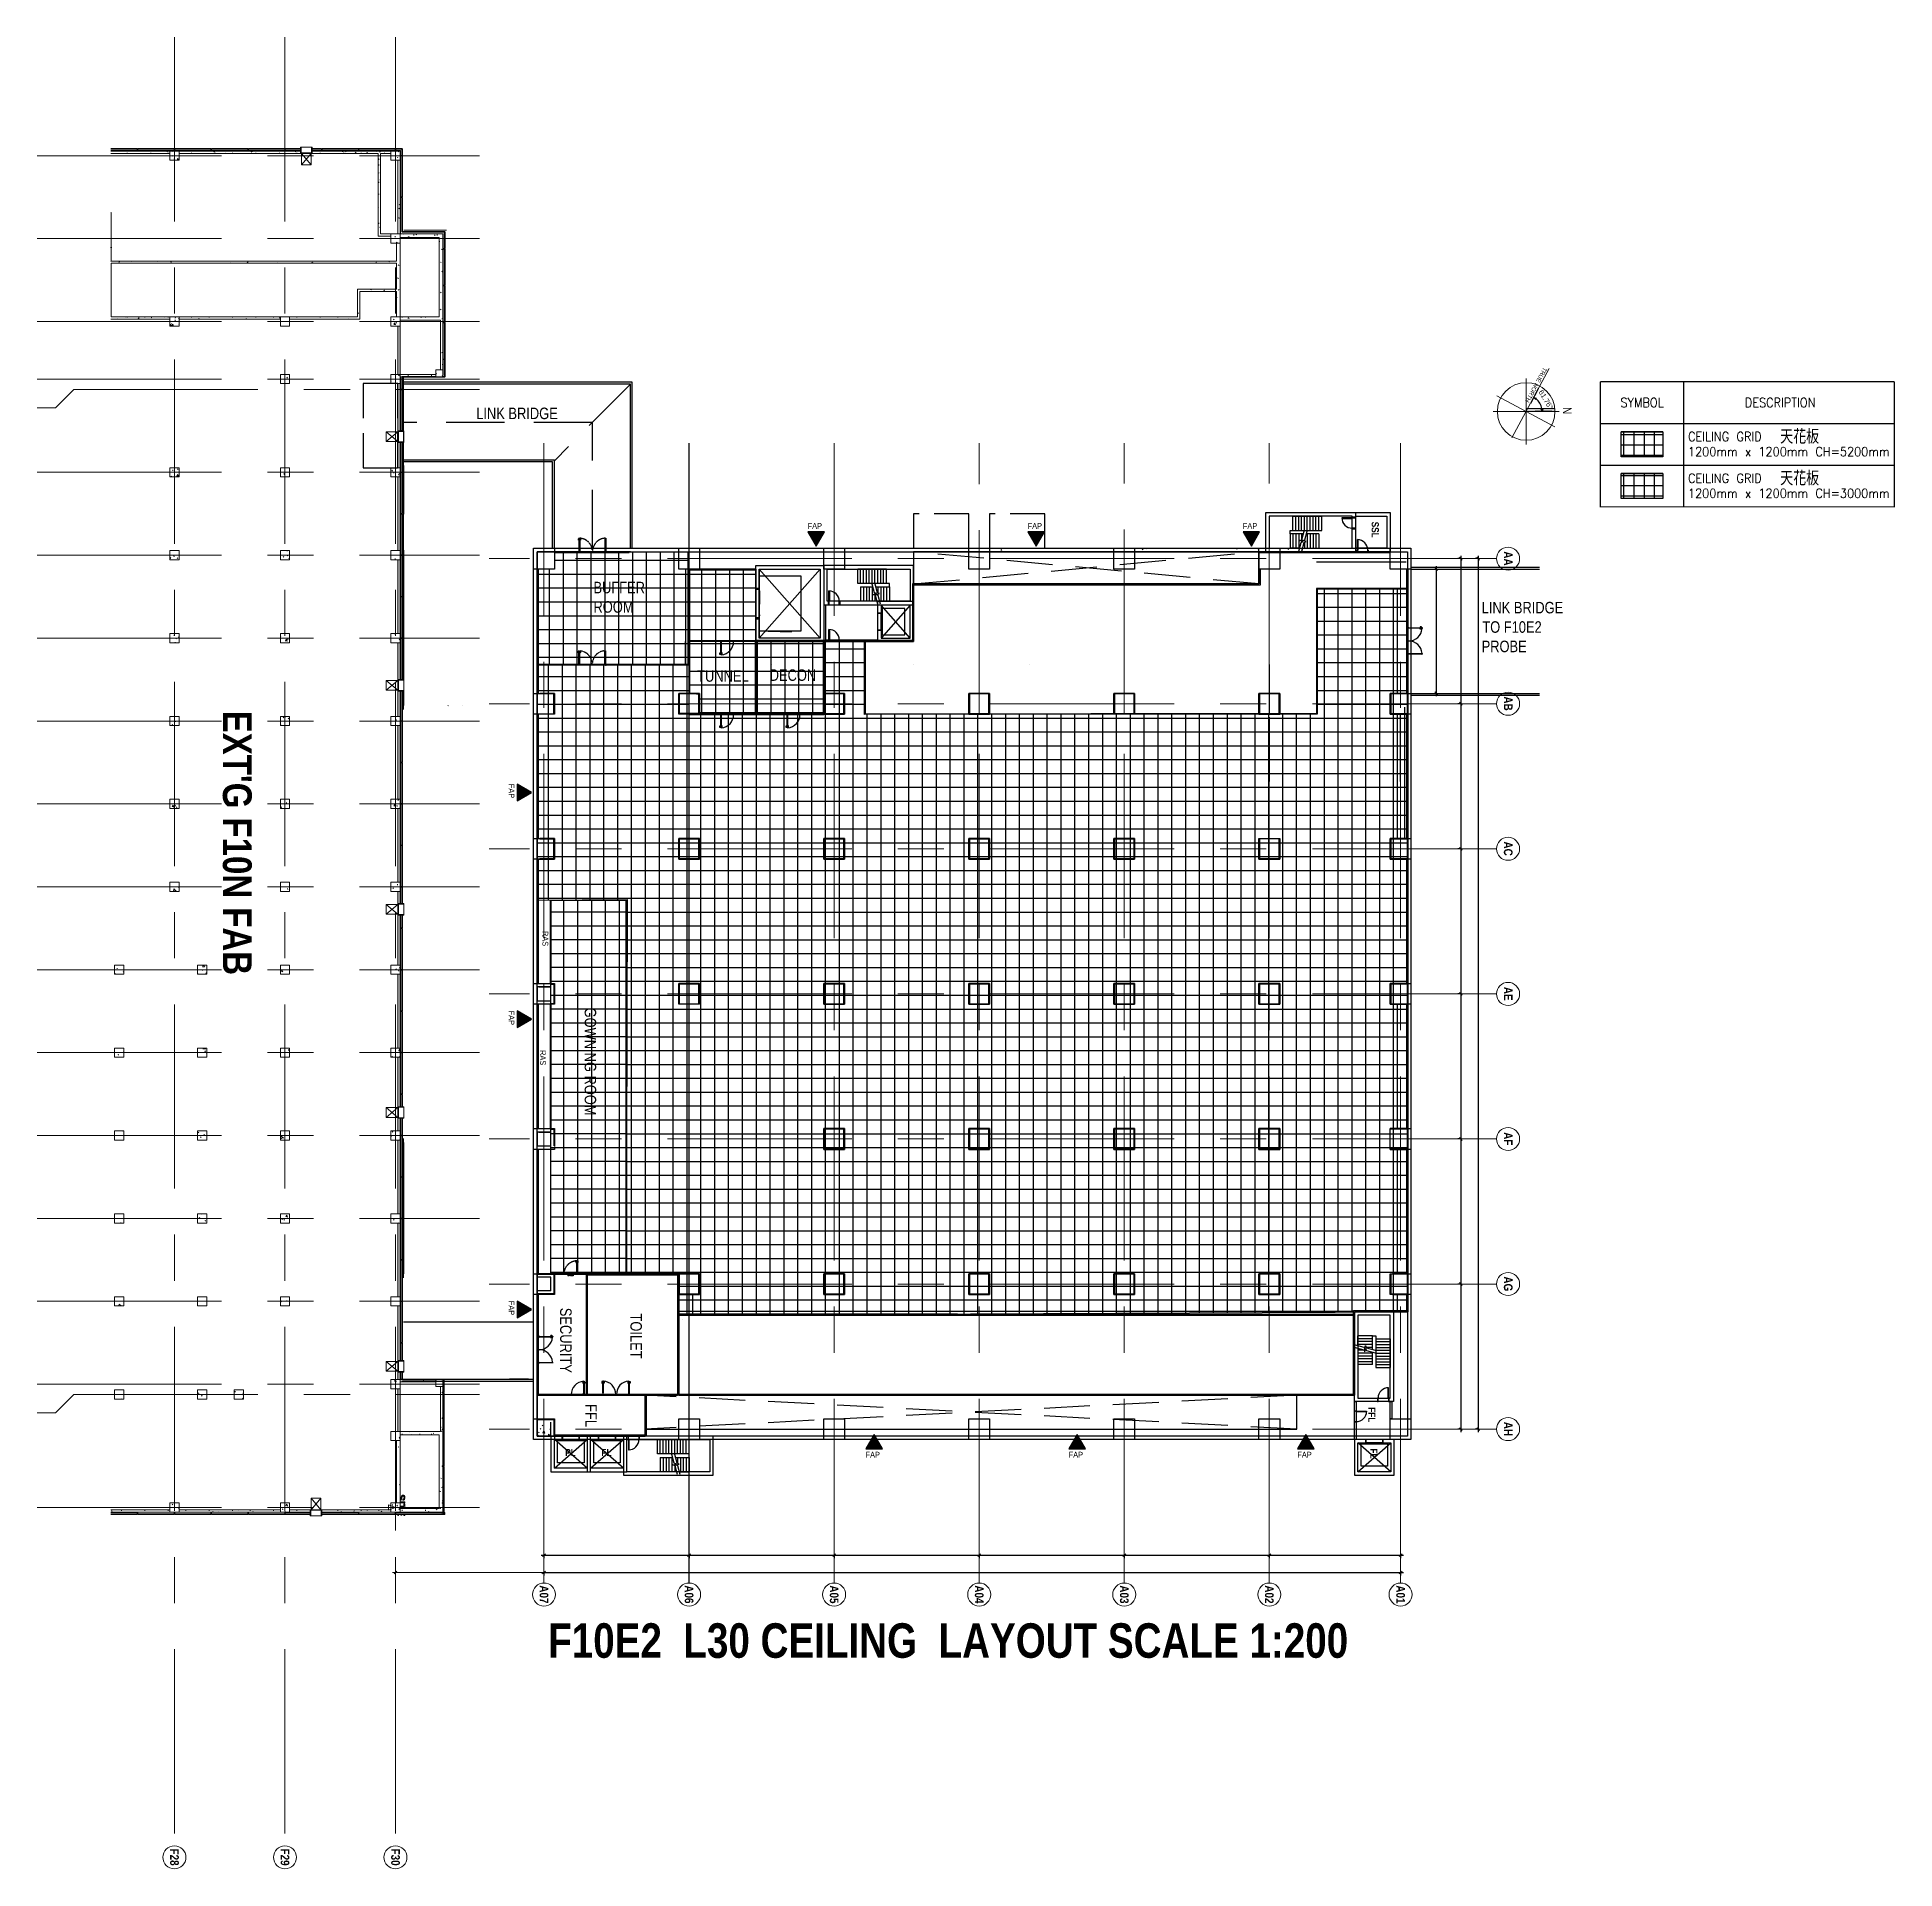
# Model space of a CAD drawing. Extents: x -14231 to 413940, y -171733 to 124993.
# Drawn here: x 183670 to 345027, y -171733 to -12650 of the extents above; entities that cross this region are included whole.
import ezdxf
from ezdxf.enums import TextEntityAlignment as Align

# ---------------------------------------------------------------- set-up
doc = ezdxf.new("R2010")
doc.units = 0
doc.header["$LTSCALE"] = 8
for name, pattern in [('188K-SM-03-F10-ARCH-PA-Y2257103$0$AP5A-SM-03-F20-ARCH-PA-Y2230801+Y2230803$0$ALL-PA-TXT-Y2221201$0$DASHED', [19.05, 12.7, -6.35]), ('188K-SM-03-F10-ARCH-PA-Y2257103$0$DASHED', [19.05, 12.7, -6.35]), ('Access Line', [382.3, 250, -132.3]), ('Centre', [7937.5, 1587.5, -1190.625, 3968.75, -1190.625]), ('Dash', [1587.5, 793.75, -793.75]), ('IDA - Grid Line', [3500, 2000, -500, 500, -500]), ('IDA - Hidden 065', [537.5, 375, -162.5]), ('IDA - Hidden 2-1', [750, 500, -250]), ('IMPORT-DASHED2 _3_', [952.5, 635, -317.5]), ('Overhead', [992.1875, 595.3125, -396.875])]:
    doc.linetypes.add(name, pattern=pattern)
doc.layers.get('0').update_dxf_attribs({"color": 1, "linetype": 'CONTINUOUS'})
doc.layers.get('Defpoints').update_dxf_attribs({"linetype": 'CONTINUOUS'})
for name, color, linetype in [('000_CTCI_CSA', 7, 'CONTINUOUS'), ('1', 1, 'CONTINUOUS'), ('188K-SM-03-F10-ARCH-PA-Y2257103$0$K-TXT', 7, 'CONTINUOUS'), ('2', 2, 'CONTINUOUS'), ('Ceiling FL+3000', 6, 'CONTINUOUS'), ('Ceiling FL+5000', 150, 'CONTINUOUS'), ('CTCI', 4, 'CONTINUOUS')]:
    doc.layers.add(name, color=color, linetype=linetype)
for name, color, linetype, lineweight in [('A-_--------_A', 7, 'CONTINUOUS', 9), ('A-_ANOTGRID_E', 7, 'CONTINUOUS', 9), ('A-_ANOTTEXT_A', 7, 'CONTINUOUS', 9), ('A-_CLAD----_E', 7, 'CONTINUOUS', 9), ('A-_CLAD----_E1', 7, 'CONTINUOUS', 9), ('A-_FLOR----_E', 7, 'CONTINUOUS', 9), ('A-_WALL----_E', 7, 'CONTINUOUS', 9), ('A-_WALL----_H', 7, 'CONTINUOUS', 9), ('A-_WIND----_E', 7, 'CONTINUOUS', 9), ('A-ANOT----_D', 7, 'CONTINUOUS', 9), ('A-COLN----_E', 7, 'CONTINUOUS', 9), ('A-COLN----_E1', 7, 'CONTINUOUS', 9)]:
    doc.layers.add(name, color=color, linetype=linetype, lineweight=lineweight)
doc.layers.add('A-_--------_E-', color=7, linetype='CONTINUOUS', lineweight=9, true_color=0x00a600)
doc.styles.add('188K-SM-03-F10-ARCH-PA-Y2257103$0$AP5A-SM-03-F20-ARCH-PA-Y2230801+Y2230803$0$ALL-PA-TXT-Y2221201$0$Standard', font='txt.shx', dxfattribs={"bigfont": 'chineset.shx'})
doc.styles.add('188K-SM-03-F10-ARCH-PA-Y2257103$0$Standard', font='txt.shx', dxfattribs={"bigfont": 'chineset.shx'})
doc.styles.add('Arial', font='arial.ttf', dxfattribs={"width": 0.8, "height": 0.25})
doc.styles.add('Arial Narrow', font='ARIALN.TTF', dxfattribs={"height": 0.2})
doc.styles.add('Arial Narrow_1', font='ARIALN.TTF', dxfattribs={"height": 0.18})
doc.styles.add('Arial Narrow_2', font='ARIALN.TTF', dxfattribs={"width": 0.8, "height": 0.22})
doc.styles.add('Arial Narrow_B', font='ARIALNB.TTF', dxfattribs={"height": 750})
doc.styles.add('Arial Narrow_B_1', font='ARIALNB.TTF', dxfattribs={"height": 625})
doc.styles.add('Arial_1', font='arial.ttf', dxfattribs={"width": 0.8, "height": 450})
doc.styles.add('Site Area', font='arial.ttf', dxfattribs={"width": 0.8})
doc.dimstyles.new('IDA_-_Arial_-_1_8mm_-_Black_-_Angular_2', dxfattribs={"dimscale": 304.8, "dimtxt": 459.11673, "dimasz": 0.82021, "dimexe": 1.968504, "dimexo": 1.230315, "dimgap": 1.230315, "dimtad": 1, "dimdec": 0, "dimzin": 0, "dimdsep": 46, "dimtxsty": 'Arial_1', "dimblk1": 'OPEN30', "dimblk2": 'OPEN30', "dimsah": 1, "dimcen": 0.09, "dimdle": 0.82021, "dimazin": 0, "dimtfac": 1, "dimtdec": 4, "dimtix": 1, "dimtmove": 0, "dimatfit": 3, "dimfxl": 1, "dimtvp": 1, "dimtolj": 1, "dimtzin": 0, "dimarcsym": 2})
doc.dimstyles.new('IDA_-_Arial_-_2_5mm_-_Black_-_Diagonal', dxfattribs={"dimscale": 304.8, "dimtxt": 639.644359, "dimasz": 0.82021, "dimexe": 0.82021, "dimexo": 0.82021, "dimgap": 0, "dimtad": 1, "dimdec": 0, "dimzin": 0, "dimdsep": 46, "dimtxsty": 'Arial Narrow_2', "dimblk1": 'OBLIQUE', "dimblk2": 'OBLIQUE', "dimsah": 1, "dimcen": 0.09, "dimdle": 0.82021, "dimazin": 0, "dimtfac": 1, "dimtdec": 4, "dimtix": 1, "dimtmove": 0, "dimatfit": 3, "dimfxl": 1, "dimtvp": 1, "dimtolj": 1, "dimtzin": 0, "dimarcsym": 2})
pattern_1 = [(270, (-110762.2, 809413.83), (508, -2032), [83.82, -1440.18, 83.82, -1440.18, -8128]), (270, (-110762.2, 809413.83), (508, -2032), [-3048, 83.82, -2964.18, 83.82, -1440.18, -3556]), (270, (-110762.2, 809413.83), (508, -2032), [-7620, 83.82, -932.18, 83.82, -2456.18]), (30, (-110508.2, 808651.83), (1505.76362, 1455.9409), [83.82, -1440.18, 83.82, -1440.18, -8128]), (30, (-110508.2, 808651.83), (1505.76362, 1455.9409), [-3048, 83.82, -2964.18, 83.82, -1440.18, -3556]), (30, (-110508.2, 808651.83), (1505.76362, 1455.9409), [-7620, 83.82, -932.18, 83.82, -2456.18]), (150, (-109492.2, 808397.83), (-2013.76362, 576.0591), [83.82, -1440.18, 83.82, -1440.18, -8128]), (150, (-109492.2, 808397.83), (-2013.76362, 576.0591), [-3048, 83.82, -2964.18, 83.82, -1440.18, -3556]), (150, (-109492.2, 808397.83), (-2013.76362, 576.0591), [-7620, 83.82, -932.18, 83.82, -2456.18])]
pattern_2 = [(270, (750.3, -166381.5), (1203.325, -1e-13), []), (0, (750.3, -166381.5), (3e-13, 1203.325), [])]
pattern_3 = [(270, (-137339.9, 13829), (884.0858, -2e-13), []), (0, (-137339.9, 13829), (2e-13, 884.0858), [])]

msp = doc.modelspace()

# ---------------------------------------------------------------- texts
at = {"color": 252, "style": 'Site Area', "width": 0.8}
msp.add_text('LINK BRIDGE', height=1000, dxfattribs=at).set_placement((221809.2581, -45825.7928))
at = {"color": 8, "true_color": 0x808080, "style": 'Site Area', "width": 0.8}
for s, p in [('LINK BRIDGE', (309141.5603, -62695.3544)), ('TO F10E2', (309197.222, -64379.7564)), ('PROBE', (309137.1947, -66064.1584))]:
    msp.add_text(s, height=1000, dxfattribs=at).set_placement(p)
at = {"color": 252, "style": 'Site Area', "width": 0.8}
for s, height, p in [('RAS', 500, (227352.4471, -100624.3409)), ('FFL', 1000, (231278.0623, -131370.5276))]:
    msp.add_text(s, height=height, rotation=270, dxfattribs=at).set_placement(p)
at = {"color": 252, "insert": (228061.1338, -90278.603), "char_height": 500, "width": 1789.078533, "attachment_point": 1, "rotation": 270, "style": 'Site Area'}
msp.add_mtext('RAS', dxfattribs=at)
at = {"color": 8, "true_color": 0x808080, "insert": (228058.1212, -150404.8857, 0), "char_height": 3000, "attachment_point": 1, "style": 'Site Area'}
msp.add_mtext_dynamic_manual_height_columns('{\\fArial|b1|i0|c0|p34;F10E2  L30 CEILING  LAYOUT SCALE 1:200 }', width=133992.306279, gutter_width=24254.764, heights=[0], dxfattribs=at)
at = {"layer": '000_CTCI_CSA', "color": 8, "true_color": 0x808080, "style": 'Arial', "width": 0.8}
for p in [(250596.9072, -55352.7492), (269706.9072, -55352.7492), (288396.9072, -55352.7492), (255629.1516, -136013.7874), (273269.1516, -136013.7874), (293129.1516, -136013.7874)]:
    msp.add_text('FAP', height=500, dxfattribs=at).set_placement(p)
at = {"layer": '000_CTCI_CSA', "color": 8, "true_color": 0x808080, "style": 'Arial Narrow_B_1'}
for s, p in [('SSL', (299581.8098, -54731.2509)), ('FFL', (299284.61, -131640.6991)), ('FL', (299455.783, -135225.1112))]:
    msp.add_text(s, height=625, rotation=270, dxfattribs=at).set_placement(p)
at = {"layer": '000_CTCI_CSA', "color": 8, "true_color": 0x808080, "style": 'Arial', "width": 0.8}
for p in [(224623.4795, -77498.5775), (224623.4795, -97198.5775), (224623.4795, -122398.5775)]:
    msp.add_text('FAP', height=500, rotation=270, dxfattribs=at).set_placement(p)
at = {"layer": '000_CTCI_CSA', "color": 8, "true_color": 0x808080, "style": 'Arial Narrow_B_1'}
for s, p in [('PL', (229532.4094, -135891.5662)), ('FL', (232681.5568, -135891.5662))]:
    msp.add_text(s, height=625, dxfattribs=at).set_placement(p)
at = {"layer": '000_CTCI_CSA', "color": 8, "true_color": 0x808080, "insert": (305187.7936, -64172.2851), "char_height": 0.22, "width": 2375.821903, "attachment_point": 5, "rotation": 90, "style": 'Arial Narrow_2'}
msp.add_mtext('\\A1;10800', dxfattribs=at)
at = {"layer": '000_CTCI_CSA', "color": 8, "true_color": 0x808080, "insert": (224951.5013, -126718.3464), "char_height": 0.22, "attachment_point": 5, "rotation": 90, "style": 'Arial Narrow_2'}
msp.add_mtext('\\A1;5000', dxfattribs=at)
at = {"layer": '188K-SM-03-F10-ARCH-PA-Y2257103$0$K-TXT', "style": '188K-SM-03-F10-ARCH-PA-Y2257103$0$Standard', "width": 0.9}
for s, height, p in [('SYMBOL', 798.52466, (323071.5774, -44385.1431)), ('DESCRIPTION', 798.524661, (335065.6252, -44385.1431))]:
    msp.add_text(s, height=height, rotation=359.999999947, dxfattribs=at).set_placement(p, align=Align.MIDDLE)
for s, height, p in [('天花板', 1253.03505, (335066.3024, -47340.6922)), ('CEILING GRID', 798.524661, (327062.0312, -47340.6922)), ('1200mm x 1200mm CH=5200mm', 798.524661, (327062.0312, -48644.9195)), ('CEILING GRID', 798.524661, (327062.0312, -50960.5713)), ('天花板', 1253.03505, (335066.3024, -50960.5713)), ('1200mm x 1200mm CH=3000mm', 798.524661, (327062.0312, -52264.7985))]:
    msp.add_text(s, height=height, rotation=359.999999947, dxfattribs=at).set_placement(p, align=Align.MIDDLE_LEFT)
at = {"layer": 'A-_ANOTGRID_E', "color": 8, "true_color": 0x808080, "char_height": 750, "attachment_point": 1, "rotation": 270, "style": 'Arial Narrow_B'}
for s, insert, width in [('AA', (311818.7884, -57307.4016), 1523.20625), ('AB', (311818.7884, -69907.4016), 1523.20625), ('AC', (311818.7884, -82507.4016), 1523.20625), ('AE', (311818.7884, -95131.1516), 1463.079687), ('AF', (311818.7884, -107756.1516), 1402.953125), ('AG', (311818.7884, -120282.4016), 1583.332812), ('AH', (311818.7884, -132907.4016), 1523.20625), ('A07', (228071.4278, -147111.3537), 1924.05), ('A06', (240671.4278, -147111.3363), 1924.05), ('A05', (253271.4278, -147111.3363), 1924.05), ('A04', (265871.4278, -147111.3363), 1924.05), ('A03', (278471.4278, -147111.3363), 1924.05), ('A02', (291071.4278, -147111.3363), 1924.05), ('A01', (302471.4278, -147111.3363), 1924.05)]:
    msp.add_mtext(s, dxfattribs=dict(at, insert=insert, width=width))
at = {"layer": 'A-_ANOTGRID_E', "color": 253, "true_color": 0xaaaaaa, "char_height": 750, "width": 1803.796875, "attachment_point": 1, "rotation": 270, "style": 'Arial Narrow_B'}
for s, insert in [('F28', (195972.0382, -169973.7233)), ('F29', (205572.0382, -169973.7233)), ('F30', (215172.0382, -169973.7233))]:
    msp.add_mtext(s, dxfattribs=dict(at, insert=insert))
at = {"layer": 'A-_ANOTTEXT_A', "style": 'Arial Narrow_B_1'}
msp.add_text("EXT'G F10N FAB", height=2500, rotation=270, dxfattribs=at).set_placement((199803.5082, -71150.9469))
at = {"layer": 'A-_ANOTTEXT_A', "insert": (314844.7133, -41469.8515), "char_height": 375, "width": 3447.25625, "attachment_point": 1, "rotation": 241.453500026, "style": 'Arial Narrow_1'}
msp.add_mtext('TRUE NORTH', dxfattribs=at)
at = {"layer": 'A-ANOT----_D', "color": 252, "insert": (303988.1639, -65303.3305), "char_height": 0.22, "width": 2375.821903, "attachment_point": 5, "style": 'Arial Narrow_2'}
msp.add_mtext('\\A1;10800', dxfattribs=at)
at = {"layer": 'A-ANOT----_D', "insert": (228605.328, -126807.0381), "char_height": 0.22, "attachment_point": 5, "style": 'Arial Narrow_2'}
msp.add_mtext('\\A1;5000', dxfattribs=at)
at = {"layer": 'A-ANOT----_D', "insert": (221243.9205, -145994.0226), "char_height": 0.22, "width": 2375.821903, "attachment_point": 5, "style": 'Arial Narrow_2'}
msp.add_mtext('\\A1;12900', dxfattribs=at)
at = {"layer": 'CTCI', "color": 252, "style": 'Site Area', "width": 0.8}
for s, p in [('BUFFER', (231993.7123, -60952.6544, 0)), ('ROOM', (231993.7123, -62636.3742, 0)), ('TUNNEL', (240997.3544, -68631.005, 0)), ('DECON', (247298.7412, -68556.9363, 0))]:
    msp.add_text(s, height=1000, dxfattribs=at).set_placement(p)
for s, p in [('GOWNING ROOM', (231224.2468, -96934.3971, 0)), ('SECURITY', (229091.6284, -123006.3997, 0)), ('TOILET', (235193.9205, -123504.0839))]:
    msp.add_text(s, height=1000, rotation=270, dxfattribs=at).set_placement(p)

# ---------------------------------------------------------------- blocks, each defined once
blk = doc.blocks.new('_Open30')
at = {"color": 0, "linetype": 'ByBlock', "lineweight": -2}
for p, q in [((-1, 0.27), (0, 0)), ((0, 0), (-1, -0.27)), ((0, 0), (-1, 0))]:
    blk.add_line(p, q, dxfattribs=at)
blk = doc.blocks.new('*D312')
at = {"layer": 'A-ANOT----_D', "color": 0, "lineweight": -2, "transparency": 16777216}
for p, q in [((314053, -43206), (313378, -44461)), ((315221, -45159), (313796, -45159))]:
    blk.add_line(p, q, dxfattribs=at)
blk.add_arc((313003, -45159), 1392, 10.30135, 51.45865, dxfattribs=at)
at = {"layer": 'Defpoints', "color": 0, "transparency": 16777216}
for p in [(314230, -42876), (313003, -45159), (314307, -44670), (315596, -45159)]:
    blk.add_point(p, dxfattribs=at)
at = {"layer": 'A-ANOT----_D', "color": 0, "lineweight": -2, "transparency": 16777216, "xscale": 250, "yscale": 250, "zscale": 250}
for p, rotation in [((313662, -43933), 146.6093274653374), ((314396, -45159), 275.1506725346597)]:
    blk.add_blockref('_Open30', p, dxfattribs=dict(at, rotation=rotation))
at = {"layer": 'A-ANOT----_D', "color": 0, "transparency": 16777216, "insert": (314718, -44134), "char_height": 450, "width": 1720.63, "attachment_point": 5, "rotation": 300.88, "style": 'Arial_1'}
blk.add_mtext('\\A1;61.76°', dxfattribs=at)
blk = doc.blocks.new('IDA - North Point _ Scale Bar - North Point Only-9867521-PH1 LEVEL 3 - PROBE')
at = {"layer": 'A-_--------_A'}
h = blk.add_hatch(color=256, dxfattribs=at)
edge = h.paths.add_edge_path()
edge.add_line((-0.47, 0.88), (8.29, 5.59))
edge.add_arc((0, 0), 10, 28.24, 33.97917, ccw=False)
edge.add_line((8.81, 4.73), (0, 0))
edge.add_line((0, 0), (-0.47, 0.88))
for p, q in [((-5.44, 10.13), (5.44, -10.13)), ((10.13, 5.44), (-10.13, -5.44)), ((8.29, 5.59), (-0.47, 0.88)), ((-0.47, 0.88), (0, 0)), ((0, 0), (8.81, 4.73))]:
    blk.add_line(p, q, dxfattribs=at)
blk.add_circle((0, 0), 10, dxfattribs=at)
blk.add_arc((0, 0), 10, 28.24, 33.97917, dxfattribs=at)
at = {"layer": 'A-_--------_A', "insert": (13.15, 8.81), "char_height": 3, "width": 3.0464, "attachment_point": 1, "rotation": 298.24, "style": 'Arial Narrow'}
blk.add_mtext('N', dxfattribs=at)
blk = doc.blocks.new('IDA - Rectangle Column - 800W X 800D-9805045-PH1 LEVEL 3 - PROBE')
at = {"layer": 'A-COLN----_E1', "true_color": 0xaaaaaa}
h = blk.add_hatch(dxfattribs=at)
h.set_pattern_fill('FP_2', color=253, style=0, pattern_type=2)
h.set_pattern_definition([(320, (-306356.1, 949757.2), (-159.3907, -1821.8403), [190.5, -2095.5]), (265, (-306356.1, 949757.2), (1910.5674, 352.428), [152.4, -1676.4]), (10.451, (-306369.4, 949605.4), (1751.166, -1469.4262), [161.9, -1780.901]), (316.184, (-305848.1, 949757.2), (-420.428, -2710.791), [285.75, -3143.25]), (6.636, (-305883.2, 949531.3), (2474.276, -2374.0256), [242.85, -2671.351]), (261.184, (-305848, 949757.2), (2474.2525, -2374.05), [228.6, -2514.6]), (291, (-305975.1, 949503.2), (-1022.6516, -1516.1442), [190.5, -2095.5]), (236, (-305975.1, 949503.2), (1841.8805, -618.021), [152.4, -1676.4]), (341.451, (-306060.3, 949376.8), (819.2124, -2134.1713), [161.9, -1780.901]), (307.5, (-306356.1, 949757.2), (845.5504, -30.88603), [83.82, -1572.26, 83.82, -3300.73]), (307.5, (-306356.1, 949757.2), (845.5504, -30.88603), [-1739.9, -1617.98, 83.82, -1598.93]), (277.5, (-306356.1, 949757.2), (1001.80575, -668.1966), [83.82, -886.46, 83.82, -2175.51]), (277.5, (-306356.1, 949757.2), (1001.80575, -668.1966), [-1054.1, -1534.16, 83.82, -557.53]), (237.5, (-306356.1, 950323.6), (-57.2896, -1355.90933), [83.82, -551.18, 83.82, -4526.28]), (237.5, (-306356.1, 950323.6), (-57.2896, -1355.90933), [-718.82, -1897.38, 83.82, -2545.08]), (227.5, (-306356.1, 950577.6), (254.2664, -1481.2932), [83.82, -741.68, 83.82, -3098.8]), (227.5, (-306356.1, 950577.6), (254.2664, -1481.2932), [-909.32, -1231.9, 83.82, -1783.08])])
h.paths.add_polyline_path([(-400, -400), (400, -400), (400, 400), (-400, 400)])
at = {"layer": 'A-COLN----_E', "color": 253, "true_color": 0xaaaaaa}
for p, q in [((400, 400), (-400, 400)), ((-400, 400), (-400, -400)), ((400, -400), (400, 400)), ((-400, -400), (400, -400))]:
    blk.add_line(p, q, dxfattribs=at)
blk = doc.blocks.new('IDA - Rectangle Column - 800W X 800D-V1-PH1 LEVEL 3 - PROBE')
at = {"layer": 'A-COLN----_E1', "true_color": 0xaaaaaa}
h = blk.add_hatch(dxfattribs=at)
h.set_pattern_fill('FP_3', color=253, style=0, pattern_type=2)
h.set_pattern_definition([(320, (-315956.1, 949757.2), (-159.3907, -1821.8403), [190.5, -2095.5]), (265, (-315956.1, 949757.2), (1910.5674, 352.428), [152.4, -1676.4]), (10.451, (-315969.4, 949605.4), (1751.166, -1469.4262), [161.9, -1780.901]), (316.184, (-315448.1, 949757.2), (-420.428, -2710.791), [285.75, -3143.25]), (6.636, (-315483.2, 949531.3), (2474.276, -2374.0256), [242.85, -2671.351]), (261.184, (-315448, 949757.2), (2474.2525, -2374.05), [228.6, -2514.6]), (291, (-315575.1, 949503.2), (-1022.6516, -1516.1442), [190.5, -2095.5]), (236, (-315575.1, 949503.2), (1841.8805, -618.021), [152.4, -1676.4]), (341.451, (-315660.3, 949376.8), (819.2124, -2134.1713), [161.9, -1780.901]), (307.5, (-315956.1, 949757.2), (845.5504, -30.88603), [83.82, -1572.26, 83.82, -3300.73]), (307.5, (-315956.1, 949757.2), (845.5504, -30.88603), [-1739.9, -1617.98, 83.82, -1598.93]), (277.5, (-315956.1, 949757.2), (1001.80575, -668.1966), [83.82, -886.46, 83.82, -2175.51]), (277.5, (-315956.1, 949757.2), (1001.80575, -668.1966), [-1054.1, -1534.16, 83.82, -557.53]), (237.5, (-315956.1, 950323.6), (-57.2896, -1355.90933), [83.82, -551.18, 83.82, -4526.28]), (237.5, (-315956.1, 950323.6), (-57.2896, -1355.90933), [-718.82, -1897.38, 83.82, -2545.08]), (227.5, (-315956.1, 950577.6), (254.2664, -1481.2932), [83.82, -741.68, 83.82, -3098.8]), (227.5, (-315956.1, 950577.6), (254.2664, -1481.2932), [-909.32, -1231.9, 83.82, -1783.08])])
h.paths.add_polyline_path([(-400, -400), (400, -400), (400, 400), (-400, 400)])
at = {"layer": 'A-COLN----_E', "color": 253, "true_color": 0xaaaaaa}
for p, q in [((400, 400), (-400, 400)), ((-400, 400), (-400, -400)), ((400, -400), (400, 400)), ((-400, -400), (400, -400))]:
    blk.add_line(p, q, dxfattribs=at)
blk = doc.blocks.new('IDA - Rectangle Column - 800W X 800D-V2-PH1 LEVEL 3 - PROBE')
at = {"layer": 'A-COLN----_E1', "true_color": 0xaaaaaa}
h = blk.add_hatch(dxfattribs=at)
h.set_pattern_fill('FP_4', color=253, style=0, pattern_type=2)
h.set_pattern_definition([(320, (-325556.1, 949757.2), (-159.3907, -1821.8403), [190.5, -2095.5]), (265, (-325556.1, 949757.2), (1910.5674, 352.428), [152.4, -1676.4]), (10.451, (-325569.4, 949605.4), (1751.166, -1469.4262), [161.9, -1780.901]), (316.184, (-325048.1, 949757.2), (-420.428, -2710.791), [285.75, -3143.25]), (6.636, (-325083.2, 949531.3), (2474.276, -2374.0256), [242.85, -2671.351]), (261.184, (-325048, 949757.2), (2474.2525, -2374.05), [228.6, -2514.6]), (291, (-325175.1, 949503.2), (-1022.6516, -1516.1442), [190.5, -2095.5]), (236, (-325175.1, 949503.2), (1841.8805, -618.021), [152.4, -1676.4]), (341.451, (-325260.3, 949376.8), (819.2124, -2134.1713), [161.9, -1780.901]), (307.5, (-325556.1, 949757.2), (845.5504, -30.88603), [83.82, -1572.26, 83.82, -3300.73]), (307.5, (-325556.1, 949757.2), (845.5504, -30.88603), [-1739.9, -1617.98, 83.82, -1598.93]), (277.5, (-325556.1, 949757.2), (1001.80575, -668.1966), [83.82, -886.46, 83.82, -2175.51]), (277.5, (-325556.1, 949757.2), (1001.80575, -668.1966), [-1054.1, -1534.16, 83.82, -557.53]), (237.5, (-325556.1, 950323.6), (-57.2896, -1355.90933), [83.82, -551.18, 83.82, -4526.28]), (237.5, (-325556.1, 950323.6), (-57.2896, -1355.90933), [-718.82, -1897.38, 83.82, -2545.08]), (227.5, (-325556.1, 950577.6), (254.2664, -1481.2932), [83.82, -741.68, 83.82, -3098.8]), (227.5, (-325556.1, 950577.6), (254.2664, -1481.2932), [-909.32, -1231.9, 83.82, -1783.08])])
h.paths.add_polyline_path([(-400, -400), (400, -400), (400, 400), (-400, 400)])
at = {"layer": 'A-COLN----_E', "color": 253, "true_color": 0xaaaaaa}
for p, q in [((400, 400), (-400, 400)), ((-400, 400), (-400, -400)), ((400, -400), (400, 400)), ((-400, -400), (400, -400))]:
    blk.add_line(p, q, dxfattribs=at)
blk = doc.blocks.new('IDA - Rectangle Column - 800W X 800D-V3-PH1 LEVEL 3 - PROBE')
at = {"layer": 'A-COLN----_E1', "true_color": 0xaaaaaa}
h = blk.add_hatch(dxfattribs=at)
h.set_pattern_fill('FP_5', color=253, style=0, pattern_type=2)
h.set_pattern_definition([(320, (-325556.1, 943557.2), (-159.3907, -1821.8403), [190.5, -2095.5]), (265, (-325556.1, 943557.2), (1910.5674, 352.428), [152.4, -1676.4]), (10.451, (-325569.4, 943405.4), (1751.166, -1469.4262), [161.9, -1780.901]), (316.184, (-325048.1, 943557.2), (-420.428, -2710.791), [285.75, -3143.25]), (6.636, (-325083.2, 943331.3), (2474.276, -2374.0256), [242.85, -2671.351]), (261.184, (-325048, 943557.2), (2474.2525, -2374.05), [228.6, -2514.6]), (291, (-325175.1, 943303.2), (-1022.6516, -1516.1442), [190.5, -2095.5]), (236, (-325175.1, 943303.2), (1841.8805, -618.021), [152.4, -1676.4]), (341.451, (-325260.3, 943176.8), (819.2124, -2134.1713), [161.9, -1780.901]), (307.5, (-325556.1, 943557.2), (845.5504, -30.88603), [83.82, -1572.26, 83.82, -3300.73]), (307.5, (-325556.1, 943557.2), (845.5504, -30.88603), [-1739.9, -1617.98, 83.82, -1598.93]), (277.5, (-325556.1, 943557.2), (1001.80575, -668.1966), [83.82, -886.46, 83.82, -2175.51]), (277.5, (-325556.1, 943557.2), (1001.80575, -668.1966), [-1054.1, -1534.16, 83.82, -557.53]), (237.5, (-325556.1, 944123.6), (-57.2896, -1355.90933), [83.82, -551.18, 83.82, -4526.28]), (237.5, (-325556.1, 944123.6), (-57.2896, -1355.90933), [-718.82, -1897.38, 83.82, -2545.08]), (227.5, (-325556.1, 944377.6), (254.2664, -1481.2932), [83.82, -741.68, 83.82, -3098.8]), (227.5, (-325556.1, 944377.6), (254.2664, -1481.2932), [-909.32, -1231.9, 83.82, -1783.08])])
h.paths.add_polyline_path([(-400, -400), (400, -400), (400, 400), (-400, 400)])
at = {"layer": 'A-COLN----_E', "color": 253, "true_color": 0xaaaaaa}
for p, q in [((400, 400), (-400, 400)), ((-400, 400), (-400, -400)), ((400, -400), (400, 400)), ((-400, -400), (400, -400))]:
    blk.add_line(p, q, dxfattribs=at)
blk = doc.blocks.new('IDA - Rectangle Column - 800W X 800D-V4-PH1 LEVEL 3 - PROBE')
at = {"layer": 'A-COLN----_E1', "true_color": 0xaaaaaa}
h = blk.add_hatch(dxfattribs=at)
h.set_pattern_fill('FP_6', color=253, style=0, pattern_type=2)
h.set_pattern_definition([(320, (-325556.1, 939057.2), (-159.3907, -1821.8403), [190.5, -2095.5]), (265, (-325556.1, 939057.2), (1910.5674, 352.428), [152.4, -1676.4]), (10.451, (-325569.4, 938905.4), (1751.166, -1469.4262), [161.9, -1780.901]), (316.184, (-325048.1, 939057.2), (-420.428, -2710.791), [285.75, -3143.25]), (6.636, (-325083.2, 938831.3), (2474.276, -2374.0256), [242.85, -2671.351]), (261.184, (-325048, 939057.2), (2474.2525, -2374.05), [228.6, -2514.6]), (291, (-325175.1, 938803.2), (-1022.6516, -1516.1442), [190.5, -2095.5]), (236, (-325175.1, 938803.2), (1841.8805, -618.021), [152.4, -1676.4]), (341.451, (-325260.3, 938676.8), (819.2124, -2134.1713), [161.9, -1780.901]), (307.5, (-325556.1, 939057.2), (845.5504, -30.88603), [83.82, -1572.26, 83.82, -3300.73]), (307.5, (-325556.1, 939057.2), (845.5504, -30.88603), [-1739.9, -1617.98, 83.82, -1598.93]), (277.5, (-325556.1, 939057.2), (1001.80575, -668.1966), [83.82, -886.46, 83.82, -2175.51]), (277.5, (-325556.1, 939057.2), (1001.80575, -668.1966), [-1054.1, -1534.16, 83.82, -557.53]), (237.5, (-325556.1, 939623.6), (-57.2896, -1355.90933), [83.82, -551.18, 83.82, -4526.28]), (237.5, (-325556.1, 939623.6), (-57.2896, -1355.90933), [-718.82, -1897.38, 83.82, -2545.08]), (227.5, (-325556.1, 939877.6), (254.2664, -1481.2932), [83.82, -741.68, 83.82, -3098.8]), (227.5, (-325556.1, 939877.6), (254.2664, -1481.2932), [-909.32, -1231.9, 83.82, -1783.08])])
h.paths.add_polyline_path([(-400, -400), (400, -400), (400, 400), (-400, 400)])
at = {"layer": 'A-COLN----_E', "color": 253, "true_color": 0xaaaaaa}
for p, q in [((400, 400), (-400, 400)), ((-400, 400), (-400, -400)), ((400, -400), (400, 400)), ((-400, -400), (400, -400))]:
    blk.add_line(p, q, dxfattribs=at)
blk = doc.blocks.new('IDA - Rectangle Column - 800W X 800D-V5-PH1 LEVEL 3 - PROBE')
at = {"layer": 'A-COLN----_E1', "true_color": 0xaaaaaa}
h = blk.add_hatch(dxfattribs=at)
h.set_pattern_fill('FP_7', color=253, style=0, pattern_type=2)
h.set_pattern_definition([(320, (-325556.1, 931857.2), (-159.3907, -1821.8403), [190.5, -2095.5]), (265, (-325556.1, 931857.2), (1910.5674, 352.428), [152.4, -1676.4]), (10.451, (-325569.4, 931705.4), (1751.166, -1469.4262), [161.9, -1780.901]), (316.184, (-325048.1, 931857.2), (-420.428, -2710.791), [285.75, -3143.25]), (6.636, (-325083.2, 931631.3), (2474.276, -2374.0256), [242.85, -2671.351]), (261.184, (-325048, 931857.2), (2474.2525, -2374.05), [228.6, -2514.6]), (291, (-325175.1, 931603.2), (-1022.6516, -1516.1442), [190.5, -2095.5]), (236, (-325175.1, 931603.2), (1841.8805, -618.021), [152.4, -1676.4]), (341.451, (-325260.3, 931476.8), (819.2124, -2134.1713), [161.9, -1780.901]), (307.5, (-325556.1, 931857.2), (845.5504, -30.88603), [83.82, -1572.26, 83.82, -3300.73]), (307.5, (-325556.1, 931857.2), (845.5504, -30.88603), [-1739.9, -1617.98, 83.82, -1598.93]), (277.5, (-325556.1, 931857.2), (1001.80575, -668.1966), [83.82, -886.46, 83.82, -2175.51]), (277.5, (-325556.1, 931857.2), (1001.80575, -668.1966), [-1054.1, -1534.16, 83.82, -557.53]), (237.5, (-325556.1, 932423.6), (-57.2896, -1355.90933), [83.82, -551.18, 83.82, -4526.28]), (237.5, (-325556.1, 932423.6), (-57.2896, -1355.90933), [-718.82, -1897.38, 83.82, -2545.08]), (227.5, (-325556.1, 932677.6), (254.2664, -1481.2932), [83.82, -741.68, 83.82, -3098.8]), (227.5, (-325556.1, 932677.6), (254.2664, -1481.2932), [-909.32, -1231.9, 83.82, -1783.08])])
h.paths.add_polyline_path([(-400, -400), (400, -400), (400, 400), (-400, 400)])
at = {"layer": 'A-COLN----_E', "color": 253, "true_color": 0xaaaaaa}
for p, q in [((400, 400), (-400, 400)), ((-400, 400), (-400, -400)), ((400, -400), (400, 400)), ((-400, -400), (400, -400))]:
    blk.add_line(p, q, dxfattribs=at)
blk = doc.blocks.new('IDA - Rectangle Column - 800W X 800D-V6-PH1 LEVEL 3 - PROBE')
at = {"layer": 'A-COLN----_E1', "true_color": 0xaaaaaa}
h = blk.add_hatch(dxfattribs=at)
h.set_pattern_fill('FP_8', color=253, style=0, pattern_type=2)
h.set_pattern_definition([(320, (-325556.1, 924657.2), (-159.3907, -1821.8403), [190.5, -2095.5]), (265, (-325556.1, 924657.2), (1910.5674, 352.428), [152.4, -1676.4]), (10.451, (-325569.4, 924505.4), (1751.166, -1469.4262), [161.9, -1780.901]), (316.184, (-325048.1, 924657.2), (-420.428, -2710.791), [285.75, -3143.25]), (6.636, (-325083.2, 924431.3), (2474.276, -2374.0256), [242.85, -2671.351]), (261.184, (-325048, 924657.2), (2474.2525, -2374.05), [228.6, -2514.6]), (291, (-325175.1, 924403.2), (-1022.6516, -1516.1442), [190.5, -2095.5]), (236, (-325175.1, 924403.2), (1841.8805, -618.021), [152.4, -1676.4]), (341.451, (-325260.3, 924276.8), (819.2124, -2134.1713), [161.9, -1780.901]), (307.5, (-325556.1, 924657.2), (845.5504, -30.88603), [83.82, -1572.26, 83.82, -3300.73]), (307.5, (-325556.1, 924657.2), (845.5504, -30.88603), [-1739.9, -1617.98, 83.82, -1598.93]), (277.5, (-325556.1, 924657.2), (1001.80575, -668.1966), [83.82, -886.46, 83.82, -2175.51]), (277.5, (-325556.1, 924657.2), (1001.80575, -668.1966), [-1054.1, -1534.16, 83.82, -557.53]), (237.5, (-325556.1, 925223.6), (-57.2896, -1355.90933), [83.82, -551.18, 83.82, -4526.28]), (237.5, (-325556.1, 925223.6), (-57.2896, -1355.90933), [-718.82, -1897.38, 83.82, -2545.08]), (227.5, (-325556.1, 925477.6), (254.2664, -1481.2932), [83.82, -741.68, 83.82, -3098.8]), (227.5, (-325556.1, 925477.6), (254.2664, -1481.2932), [-909.32, -1231.9, 83.82, -1783.08])])
h.paths.add_polyline_path([(-400, -400), (400, -400), (400, 400), (-400, 400)])
at = {"layer": 'A-COLN----_E', "color": 253, "true_color": 0xaaaaaa}
for p, q in [((400, 400), (-400, 400)), ((-400, 400), (-400, -400)), ((400, -400), (400, 400)), ((-400, -400), (400, -400))]:
    blk.add_line(p, q, dxfattribs=at)
blk = doc.blocks.new('IDA - Rectangle Column - 800W X 800D-V7-PH1 LEVEL 3 - PROBE')
at = {"layer": 'A-COLN----_E1', "true_color": 0xaaaaaa}
h = blk.add_hatch(dxfattribs=at)
h.set_pattern_fill('FP_9', color=253, style=0, pattern_type=2)
h.set_pattern_definition([(320, (-325556.1, 917457.2), (-159.3907, -1821.8403), [190.5, -2095.5]), (265, (-325556.1, 917457.2), (1910.5674, 352.428), [152.4, -1676.4]), (10.451, (-325569.4, 917305.4), (1751.166, -1469.4262), [161.9, -1780.901]), (316.184, (-325048.1, 917457.2), (-420.428, -2710.791), [285.75, -3143.25]), (6.636, (-325083.2, 917231.3), (2474.276, -2374.0256), [242.85, -2671.351]), (261.184, (-325048, 917457.2), (2474.2525, -2374.05), [228.6, -2514.6]), (291, (-325175.1, 917203.2), (-1022.6516, -1516.1442), [190.5, -2095.5]), (236, (-325175.1, 917203.2), (1841.8805, -618.021), [152.4, -1676.4]), (341.451, (-325260.3, 917076.8), (819.2124, -2134.1713), [161.9, -1780.901]), (307.5, (-325556.1, 917457.2), (845.5504, -30.88603), [83.82, -1572.26, 83.82, -3300.73]), (307.5, (-325556.1, 917457.2), (845.5504, -30.88603), [-1739.9, -1617.98, 83.82, -1598.93]), (277.5, (-325556.1, 917457.2), (1001.80575, -668.1966), [83.82, -886.46, 83.82, -2175.51]), (277.5, (-325556.1, 917457.2), (1001.80575, -668.1966), [-1054.1, -1534.16, 83.82, -557.53]), (237.5, (-325556.1, 918023.6), (-57.2896, -1355.90933), [83.82, -551.18, 83.82, -4526.28]), (237.5, (-325556.1, 918023.6), (-57.2896, -1355.90933), [-718.82, -1897.38, 83.82, -2545.08]), (227.5, (-325556.1, 918277.6), (254.2664, -1481.2932), [83.82, -741.68, 83.82, -3098.8]), (227.5, (-325556.1, 918277.6), (254.2664, -1481.2932), [-909.32, -1231.9, 83.82, -1783.08])])
h.paths.add_polyline_path([(-400, -400), (400, -400), (400, 400), (-400, 400)])
at = {"layer": 'A-COLN----_E', "color": 253, "true_color": 0xaaaaaa}
for p, q in [((400, 400), (-400, 400)), ((-400, 400), (-400, -400)), ((400, -400), (400, 400)), ((-400, -400), (400, -400))]:
    blk.add_line(p, q, dxfattribs=at)
blk = doc.blocks.new('IDA - Rectangle Column - 800W X 800D-V8-PH1 LEVEL 3 - PROBE')
at = {"layer": 'A-COLN----_E1', "true_color": 0xaaaaaa}
h = blk.add_hatch(dxfattribs=at)
h.set_pattern_fill('FP_10', color=253, style=0, pattern_type=2)
h.set_pattern_definition([(320, (-325556.1, 910257.2), (-159.3907, -1821.8403), [190.5, -2095.5]), (265, (-325556.1, 910257.2), (1910.5674, 352.428), [152.4, -1676.4]), (10.451, (-325569.4, 910105.4), (1751.166, -1469.4262), [161.9, -1780.901]), (316.184, (-325048.1, 910257.2), (-420.428, -2710.791), [285.75, -3143.25]), (6.636, (-325083.2, 910031.3), (2474.276, -2374.0256), [242.85, -2671.351]), (261.184, (-325048, 910257.2), (2474.2525, -2374.05), [228.6, -2514.6]), (291, (-325175.1, 910003.2), (-1022.6516, -1516.1442), [190.5, -2095.5]), (236, (-325175.1, 910003.2), (1841.8805, -618.021), [152.4, -1676.4]), (341.451, (-325260.3, 909876.8), (819.2124, -2134.1713), [161.9, -1780.901]), (307.5, (-325556.1, 910257.2), (845.5504, -30.88603), [83.82, -1572.26, 83.82, -3300.73]), (307.5, (-325556.1, 910257.2), (845.5504, -30.88603), [-1739.9, -1617.98, 83.82, -1598.93]), (277.5, (-325556.1, 910257.2), (1001.80575, -668.1966), [83.82, -886.46, 83.82, -2175.51]), (277.5, (-325556.1, 910257.2), (1001.80575, -668.1966), [-1054.1, -1534.16, 83.82, -557.53]), (237.5, (-325556.1, 910823.6), (-57.2896, -1355.90933), [83.82, -551.18, 83.82, -4526.28]), (237.5, (-325556.1, 910823.6), (-57.2896, -1355.90933), [-718.82, -1897.38, 83.82, -2545.08]), (227.5, (-325556.1, 911077.6), (254.2664, -1481.2932), [83.82, -741.68, 83.82, -3098.8]), (227.5, (-325556.1, 911077.6), (254.2664, -1481.2932), [-909.32, -1231.9, 83.82, -1783.08])])
h.paths.add_polyline_path([(-400, -400), (400, -400), (400, 400), (-400, 400)])
at = {"layer": 'A-COLN----_E', "color": 253, "true_color": 0xaaaaaa}
for p, q in [((400, 400), (-400, 400)), ((-400, 400), (-400, -400)), ((400, -400), (400, 400)), ((-400, -400), (400, -400))]:
    blk.add_line(p, q, dxfattribs=at)
blk = doc.blocks.new('IDA - Rectangle Column - 800W X 800D-V9-PH1 LEVEL 3 - PROBE')
at = {"layer": 'A-COLN----_E1', "true_color": 0xaaaaaa}
h = blk.add_hatch(dxfattribs=at)
h.set_pattern_fill('FP_11', color=253, style=0, pattern_type=2)
h.set_pattern_definition([(320, (-325556.1, 903057.2), (-159.3907, -1821.8403), [190.5, -2095.5]), (265, (-325556.1, 903057.2), (1910.5674, 352.428), [152.4, -1676.4]), (10.451, (-325569.4, 902905.4), (1751.166, -1469.4262), [161.9, -1780.901]), (316.184, (-325048.1, 903057.2), (-420.428, -2710.791), [285.75, -3143.25]), (6.636, (-325083.2, 902831.3), (2474.276, -2374.0256), [242.85, -2671.351]), (261.184, (-325048, 903057.2), (2474.2525, -2374.05), [228.6, -2514.6]), (291, (-325175.1, 902803.2), (-1022.6516, -1516.1442), [190.5, -2095.5]), (236, (-325175.1, 902803.2), (1841.8805, -618.021), [152.4, -1676.4]), (341.451, (-325260.3, 902676.8), (819.2124, -2134.1713), [161.9, -1780.901]), (307.5, (-325556.1, 903057.2), (845.5504, -30.88603), [83.82, -1572.26, 83.82, -3300.73]), (307.5, (-325556.1, 903057.2), (845.5504, -30.88603), [-1739.9, -1617.98, 83.82, -1598.93]), (277.5, (-325556.1, 903057.2), (1001.80575, -668.1966), [83.82, -886.46, 83.82, -2175.51]), (277.5, (-325556.1, 903057.2), (1001.80575, -668.1966), [-1054.1, -1534.16, 83.82, -557.53]), (237.5, (-325556.1, 903623.6), (-57.2896, -1355.90933), [83.82, -551.18, 83.82, -4526.28]), (237.5, (-325556.1, 903623.6), (-57.2896, -1355.90933), [-718.82, -1897.38, 83.82, -2545.08]), (227.5, (-325556.1, 903877.6), (254.2664, -1481.2932), [83.82, -741.68, 83.82, -3098.8]), (227.5, (-325556.1, 903877.6), (254.2664, -1481.2932), [-909.32, -1231.9, 83.82, -1783.08])])
h.paths.add_polyline_path([(-400, -400), (400, -400), (400, 400), (-400, 400)])
at = {"layer": 'A-COLN----_E', "color": 253, "true_color": 0xaaaaaa}
for p, q in [((400, 400), (-400, 400)), ((-400, 400), (-400, -400)), ((400, -400), (400, 400)), ((-400, -400), (400, -400))]:
    blk.add_line(p, q, dxfattribs=at)
blk = doc.blocks.new('IDA - Rectangle Column - 800W X 800D-V10-PH1 LEVEL 3 - PROBE')
at = {"layer": 'A-COLN----_E1', "true_color": 0xaaaaaa}
h = blk.add_hatch(dxfattribs=at)
h.set_pattern_fill('FP_12', color=253, style=0, pattern_type=2)
h.set_pattern_definition([(320, (-325556.1, 895857.2), (-159.3907, -1821.8403), [190.5, -2095.5]), (265, (-325556.1, 895857.2), (1910.5674, 352.428), [152.4, -1676.4]), (10.451, (-325569.4, 895705.4), (1751.166, -1469.4262), [161.9, -1780.901]), (316.184, (-325048.1, 895857.2), (-420.428, -2710.791), [285.75, -3143.25]), (6.636, (-325083.2, 895631.3), (2474.276, -2374.0256), [242.85, -2671.351]), (261.184, (-325048, 895857.2), (2474.2525, -2374.05), [228.6, -2514.6]), (291, (-325175.1, 895603.2), (-1022.6516, -1516.1442), [190.5, -2095.5]), (236, (-325175.1, 895603.2), (1841.8805, -618.021), [152.4, -1676.4]), (341.451, (-325260.3, 895476.8), (819.2124, -2134.1713), [161.9, -1780.901]), (307.5, (-325556.1, 895857.2), (845.5504, -30.88603), [83.82, -1572.26, 83.82, -3300.73]), (307.5, (-325556.1, 895857.2), (845.5504, -30.88603), [-1739.9, -1617.98, 83.82, -1598.93]), (277.5, (-325556.1, 895857.2), (1001.80575, -668.1966), [83.82, -886.46, 83.82, -2175.51]), (277.5, (-325556.1, 895857.2), (1001.80575, -668.1966), [-1054.1, -1534.16, 83.82, -557.53]), (237.5, (-325556.1, 896423.6), (-57.2896, -1355.90933), [83.82, -551.18, 83.82, -4526.28]), (237.5, (-325556.1, 896423.6), (-57.2896, -1355.90933), [-718.82, -1897.38, 83.82, -2545.08]), (227.5, (-325556.1, 896677.6), (254.2664, -1481.2932), [83.82, -741.68, 83.82, -3098.8]), (227.5, (-325556.1, 896677.6), (254.2664, -1481.2932), [-909.32, -1231.9, 83.82, -1783.08])])
h.paths.add_polyline_path([(-400, 400), (-400, -400), (400, -400), (400, 400)])
at = {"layer": 'A-COLN----_E', "color": 253, "true_color": 0xaaaaaa}
for p, q in [((400, 400), (-400, 400)), ((-400, 400), (-400, -400)), ((400, -400), (400, 400)), ((-400, -400), (400, -400))]:
    blk.add_line(p, q, dxfattribs=at)
blk = doc.blocks.new('IDA - Rectangle Column - 800W X 800D-V11-PH1 LEVEL 3 - PROBE')
at = {"layer": 'A-COLN----_E1', "true_color": 0xaaaaaa}
h = blk.add_hatch(dxfattribs=at)
h.set_pattern_fill('FP_13', color=253, style=0, pattern_type=2)
h.set_pattern_definition([(320, (-325556.1, 888657.2), (-159.3907, -1821.8403), [190.5, -2095.5]), (265, (-325556.1, 888657.2), (1910.5674, 352.428), [152.4, -1676.4]), (10.451, (-325569.4, 888505.4), (1751.166, -1469.4262), [161.9, -1780.901]), (316.184, (-325048.1, 888657.2), (-420.428, -2710.791), [285.75, -3143.25]), (6.636, (-325083.2, 888431.3), (2474.276, -2374.0256), [242.85, -2671.351]), (261.184, (-325048, 888657.2), (2474.2525, -2374.05), [228.6, -2514.6]), (291, (-325175.1, 888403.2), (-1022.6516, -1516.1442), [190.5, -2095.5]), (236, (-325175.1, 888403.2), (1841.8805, -618.021), [152.4, -1676.4]), (341.451, (-325260.3, 888276.8), (819.2124, -2134.1713), [161.9, -1780.901]), (307.5, (-325556.1, 888657.2), (845.5504, -30.88603), [83.82, -1572.26, 83.82, -3300.73]), (307.5, (-325556.1, 888657.2), (845.5504, -30.88603), [-1739.9, -1617.98, 83.82, -1598.93]), (277.5, (-325556.1, 888657.2), (1001.80575, -668.1966), [83.82, -886.46, 83.82, -2175.51]), (277.5, (-325556.1, 888657.2), (1001.80575, -668.1966), [-1054.1, -1534.16, 83.82, -557.53]), (237.5, (-325556.1, 889223.6), (-57.2896, -1355.90933), [83.82, -551.18, 83.82, -4526.28]), (237.5, (-325556.1, 889223.6), (-57.2896, -1355.90933), [-718.82, -1897.38, 83.82, -2545.08]), (227.5, (-325556.1, 889477.6), (254.2664, -1481.2932), [83.82, -741.68, 83.82, -3098.8]), (227.5, (-325556.1, 889477.6), (254.2664, -1481.2932), [-909.32, -1231.9, 83.82, -1783.08])])
h.paths.add_polyline_path([(-400, -400), (400, -400), (400, 400), (-400, 400)])
at = {"layer": 'A-COLN----_E', "color": 253, "true_color": 0xaaaaaa}
for p, q in [((400, 400), (-400, 400)), ((-400, 400), (-400, -400)), ((400, -400), (400, 400)), ((-400, -400), (400, -400))]:
    blk.add_line(p, q, dxfattribs=at)
blk = doc.blocks.new('IDA - Rectangle Column - 800W X 800D-V12-PH1 LEVEL 3 - PROBE')
at = {"layer": 'A-COLN----_E1', "true_color": 0xaaaaaa}
h = blk.add_hatch(dxfattribs=at)
h.set_pattern_fill('FP_14', color=253, style=0, pattern_type=2)
h.set_pattern_definition([(320, (-325556.1, 881457.2), (-159.3907, -1821.8403), [190.5, -2095.5]), (265, (-325556.1, 881457.2), (1910.5674, 352.428), [152.4, -1676.4]), (10.451, (-325569.4, 881305.4), (1751.166, -1469.4262), [161.9, -1780.901]), (316.184, (-325048.1, 881457.2), (-420.428, -2710.791), [285.75, -3143.25]), (6.636, (-325083.2, 881231.3), (2474.276, -2374.0256), [242.85, -2671.351]), (261.184, (-325048, 881457.2), (2474.2525, -2374.05), [228.6, -2514.6]), (291, (-325175.1, 881203.2), (-1022.6516, -1516.1442), [190.5, -2095.5]), (236, (-325175.1, 881203.2), (1841.8805, -618.021), [152.4, -1676.4]), (341.451, (-325260.3, 881076.8), (819.2124, -2134.1713), [161.9, -1780.901]), (307.5, (-325556.1, 881457.2), (845.5504, -30.88603), [83.82, -1572.26, 83.82, -3300.73]), (307.5, (-325556.1, 881457.2), (845.5504, -30.88603), [-1739.9, -1617.98, 83.82, -1598.93]), (277.5, (-325556.1, 881457.2), (1001.80575, -668.1966), [83.82, -886.46, 83.82, -2175.51]), (277.5, (-325556.1, 881457.2), (1001.80575, -668.1966), [-1054.1, -1534.16, 83.82, -557.53]), (237.5, (-325556.1, 882023.6), (-57.2896, -1355.90933), [83.82, -551.18, 83.82, -4526.28]), (237.5, (-325556.1, 882023.6), (-57.2896, -1355.90933), [-718.82, -1897.38, 83.82, -2545.08]), (227.5, (-325556.1, 882277.6), (254.2664, -1481.2932), [83.82, -741.68, 83.82, -3098.8]), (227.5, (-325556.1, 882277.6), (254.2664, -1481.2932), [-909.32, -1231.9, 83.82, -1783.08])])
h.paths.add_polyline_path([(-400, -400), (400, -400), (400, 400), (-400, 400)])
at = {"layer": 'A-COLN----_E', "color": 253, "true_color": 0xaaaaaa}
for p, q in [((400, 400), (-400, 400)), ((-400, 400), (-400, -400)), ((400, -400), (400, 400)), ((-400, -400), (400, -400))]:
    blk.add_line(p, q, dxfattribs=at)
blk = doc.blocks.new('IDA - Rectangle Column - 800W X 800D-V13-PH1 LEVEL 3 - PROBE')
at = {"layer": 'A-COLN----_E1', "true_color": 0xaaaaaa}
h = blk.add_hatch(dxfattribs=at)
h.set_pattern_fill('FP_15', color=253, style=0, pattern_type=2)
h.set_pattern_definition([(320, (-325556.1, 874257.2), (-159.3907, -1821.8403), [190.5, -2095.5]), (265, (-325556.1, 874257.2), (1910.5674, 352.428), [152.4, -1676.4]), (10.451, (-325569.4, 874105.4), (1751.166, -1469.4262), [161.9, -1780.901]), (316.184, (-325048.1, 874257.2), (-420.428, -2710.791), [285.75, -3143.25]), (6.636, (-325083.2, 874031.3), (2474.276, -2374.0256), [242.85, -2671.351]), (261.184, (-325048, 874257.2), (2474.2525, -2374.05), [228.6, -2514.6]), (291, (-325175.1, 874003.2), (-1022.6516, -1516.1442), [190.5, -2095.5]), (236, (-325175.1, 874003.2), (1841.8805, -618.021), [152.4, -1676.4]), (341.451, (-325260.3, 873876.8), (819.2124, -2134.1713), [161.9, -1780.901]), (307.5, (-325556.1, 874257.2), (845.5504, -30.88603), [83.82, -1572.26, 83.82, -3300.73]), (307.5, (-325556.1, 874257.2), (845.5504, -30.88603), [-1739.9, -1617.98, 83.82, -1598.93]), (277.5, (-325556.1, 874257.2), (1001.80575, -668.1966), [83.82, -886.46, 83.82, -2175.51]), (277.5, (-325556.1, 874257.2), (1001.80575, -668.1966), [-1054.1, -1534.16, 83.82, -557.53]), (237.5, (-325556.1, 874823.6), (-57.2896, -1355.90933), [83.82, -551.18, 83.82, -4526.28]), (237.5, (-325556.1, 874823.6), (-57.2896, -1355.90933), [-718.82, -1897.38, 83.82, -2545.08]), (227.5, (-325556.1, 875077.6), (254.2664, -1481.2932), [83.82, -741.68, 83.82, -3098.8]), (227.5, (-325556.1, 875077.6), (254.2664, -1481.2932), [-909.32, -1231.9, 83.82, -1783.08])])
h.paths.add_polyline_path([(-400, -400), (400, -400), (400, 400), (-400, 400)])
at = {"layer": 'A-COLN----_E', "color": 253, "true_color": 0xaaaaaa}
for p, q in [((400, 400), (-400, 400)), ((-400, 400), (-400, -400)), ((400, -400), (400, 400)), ((-400, -400), (400, -400))]:
    blk.add_line(p, q, dxfattribs=at)
blk = doc.blocks.new('IDA - Rectangle Column - 800W X 800D-V14-PH1 LEVEL 3 - PROBE')
at = {"layer": 'A-COLN----_E1', "true_color": 0xaaaaaa}
h = blk.add_hatch(dxfattribs=at)
h.set_pattern_fill('FP_16', color=253, style=0, pattern_type=2)
h.set_pattern_definition([(320, (-325556.1, 867057.2), (-159.3907, -1821.8403), [190.5, -2095.5]), (265, (-325556.1, 867057.2), (1910.5674, 352.428), [152.4, -1676.4]), (10.451, (-325569.4, 866905.4), (1751.166, -1469.4262), [161.9, -1780.901]), (316.184, (-325048.1, 867057.2), (-420.428, -2710.791), [285.75, -3143.25]), (6.636, (-325083.2, 866831.3), (2474.276, -2374.0256), [242.85, -2671.351]), (261.184, (-325048, 867057.2), (2474.2525, -2374.05), [228.6, -2514.6]), (291, (-325175.1, 866803.2), (-1022.6516, -1516.1442), [190.5, -2095.5]), (236, (-325175.1, 866803.2), (1841.8805, -618.021), [152.4, -1676.4]), (341.451, (-325260.3, 866676.8), (819.2124, -2134.1713), [161.9, -1780.901]), (307.5, (-325556.1, 867057.2), (845.5504, -30.88603), [83.82, -1572.26, 83.82, -3300.73]), (307.5, (-325556.1, 867057.2), (845.5504, -30.88603), [-1739.9, -1617.98, 83.82, -1598.93]), (277.5, (-325556.1, 867057.2), (1001.80575, -668.1966), [83.82, -886.46, 83.82, -2175.51]), (277.5, (-325556.1, 867057.2), (1001.80575, -668.1966), [-1054.1, -1534.16, 83.82, -557.53]), (237.5, (-325556.1, 867623.6), (-57.2896, -1355.90933), [83.82, -551.18, 83.82, -4526.28]), (237.5, (-325556.1, 867623.6), (-57.2896, -1355.90933), [-718.82, -1897.38, 83.82, -2545.08]), (227.5, (-325556.1, 867877.6), (254.2664, -1481.2932), [83.82, -741.68, 83.82, -3098.8]), (227.5, (-325556.1, 867877.6), (254.2664, -1481.2932), [-909.32, -1231.9, 83.82, -1783.08])])
h.paths.add_polyline_path([(-400, -400), (400, -400), (400, 400), (-400, 400)])
at = {"layer": 'A-COLN----_E', "color": 253, "true_color": 0xaaaaaa}
for p, q in [((400, 400), (-400, 400)), ((-400, 400), (-400, -400)), ((400, -400), (400, 400)), ((-400, -400), (400, -400))]:
    blk.add_line(p, q, dxfattribs=at)
blk = doc.blocks.new('IDA - Rectangle Column - 800W X 800D-V15-PH1 LEVEL 3 - PROBE')
at = {"layer": 'A-COLN----_E1', "true_color": 0xaaaaaa}
h = blk.add_hatch(dxfattribs=at)
h.set_pattern_fill('FP_17', color=253, style=0, pattern_type=2)
h.set_pattern_definition([(320, (-325556.1, 859857.2), (-159.3907, -1821.8403), [190.5, -2095.5]), (265, (-325556.1, 859857.2), (1910.5674, 352.428), [152.4, -1676.4]), (10.451, (-325569.4, 859705.4), (1751.166, -1469.4262), [161.9, -1780.901]), (316.184, (-325048.1, 859857.2), (-420.428, -2710.791), [285.75, -3143.25]), (6.636, (-325083.2, 859631.3), (2474.276, -2374.0256), [242.85, -2671.351]), (261.184, (-325048, 859857.2), (2474.2525, -2374.05), [228.6, -2514.6]), (291, (-325175.1, 859603.2), (-1022.6516, -1516.1442), [190.5, -2095.5]), (236, (-325175.1, 859603.2), (1841.8805, -618.021), [152.4, -1676.4]), (341.451, (-325260.3, 859476.8), (819.2124, -2134.1713), [161.9, -1780.901]), (307.5, (-325556.1, 859857.2), (845.5504, -30.88603), [83.82, -1572.26, 83.82, -3300.73]), (307.5, (-325556.1, 859857.2), (845.5504, -30.88603), [-1739.9, -1617.98, 83.82, -1598.93]), (277.5, (-325556.1, 859857.2), (1001.80575, -668.1966), [83.82, -886.46, 83.82, -2175.51]), (277.5, (-325556.1, 859857.2), (1001.80575, -668.1966), [-1054.1, -1534.16, 83.82, -557.53]), (237.5, (-325556.1, 860423.6), (-57.2896, -1355.90933), [83.82, -551.18, 83.82, -4526.28]), (237.5, (-325556.1, 860423.6), (-57.2896, -1355.90933), [-718.82, -1897.38, 83.82, -2545.08]), (227.5, (-325556.1, 860677.6), (254.2664, -1481.2932), [83.82, -741.68, 83.82, -3098.8]), (227.5, (-325556.1, 860677.6), (254.2664, -1481.2932), [-909.32, -1231.9, 83.82, -1783.08])])
h.paths.add_polyline_path([(-400, -400), (400, -400), (400, 400), (-400, 400)])
at = {"layer": 'A-COLN----_E', "color": 253, "true_color": 0xaaaaaa}
for p, q in [((400, 400), (-400, 400)), ((-400, 400), (-400, -400)), ((400, -400), (400, 400)), ((-400, -400), (400, -400))]:
    blk.add_line(p, q, dxfattribs=at)
blk = doc.blocks.new('IDA - Rectangle Column - 800W X 800D-V16-PH1 LEVEL 3 - PROBE')
at = {"layer": 'A-COLN----_E1', "true_color": 0xaaaaaa}
h = blk.add_hatch(dxfattribs=at)
h.set_pattern_fill('FP_18', color=253, style=0, pattern_type=2)
h.set_pattern_definition([(320, (-325556.1, 851757.2), (-159.3907, -1821.8403), [190.5, -2095.5]), (265, (-325556.1, 851757.2), (1910.5674, 352.428), [152.4, -1676.4]), (10.451, (-325569.4, 851605.4), (1751.166, -1469.4262), [161.9, -1780.901]), (316.184, (-325048.1, 851757.2), (-420.428, -2710.791), [285.75, -3143.25]), (6.636, (-325083.2, 851531.3), (2474.276, -2374.0256), [242.85, -2671.351]), (261.184, (-325048, 851757.2), (2474.2525, -2374.05), [228.6, -2514.6]), (291, (-325175.1, 851503.2), (-1022.6516, -1516.1442), [190.5, -2095.5]), (236, (-325175.1, 851503.2), (1841.8805, -618.021), [152.4, -1676.4]), (341.451, (-325260.3, 851376.8), (819.2124, -2134.1713), [161.9, -1780.901]), (307.5, (-325556.1, 851757.2), (845.5504, -30.88603), [83.82, -1572.26, 83.82, -3300.73]), (307.5, (-325556.1, 851757.2), (845.5504, -30.88603), [-1739.9, -1617.98, 83.82, -1598.93]), (277.5, (-325556.1, 851757.2), (1001.80575, -668.1966), [83.82, -886.46, 83.82, -2175.51]), (277.5, (-325556.1, 851757.2), (1001.80575, -668.1966), [-1054.1, -1534.16, 83.82, -557.53]), (237.5, (-325556.1, 852323.6), (-57.2896, -1355.9093), [83.82, -551.18, 83.82, -4526.28]), (237.5, (-325556.1, 852323.6), (-57.2896, -1355.9093), [-718.82, -1897.38, 83.82, -2545.08]), (227.5, (-325556.1, 852577.6), (254.2664, -1481.2932), [83.82, -741.68, 83.82, -3098.8]), (227.5, (-325556.1, 852577.6), (254.2664, -1481.2932), [-909.32, -1231.9, 83.82, -1783.08])])
h.paths.add_polyline_path([(-400, -400), (400, -400), (400, 400), (-400, 400)])
at = {"layer": 'A-COLN----_E', "color": 253, "true_color": 0xaaaaaa}
for p, q in [((400, 400), (-400, 400)), ((-400, 400), (-400, -400)), ((400, -400), (400, 400)), ((-400, -400), (400, -400))]:
    blk.add_line(p, q, dxfattribs=at)
blk = doc.blocks.new('IDA - Rectangle Column - 800W X 800D-V17-PH1 LEVEL 3 - PROBE')
at = {"layer": 'A-COLN----_E1', "true_color": 0xaaaaaa}
h = blk.add_hatch(dxfattribs=at)
h.set_pattern_fill('FP_19', color=253, style=0, pattern_type=2)
h.set_pattern_definition([(320, (-325556.1, 846757.2), (-159.3907, -1821.8403), [190.5, -2095.5]), (265, (-325556.1, 846757.2), (1910.5674, 352.428), [152.4, -1676.4]), (10.451, (-325569.4, 846605.4), (1751.166, -1469.4262), [161.9, -1780.901]), (316.184, (-325048.1, 846757.2), (-420.428, -2710.791), [285.75, -3143.25]), (6.636, (-325083.2, 846531.3), (2474.276, -2374.0256), [242.85, -2671.351]), (261.184, (-325048, 846757.2), (2474.2525, -2374.05), [228.6, -2514.6]), (291, (-325175.1, 846503.2), (-1022.6516, -1516.1442), [190.5, -2095.5]), (236, (-325175.1, 846503.2), (1841.8805, -618.021), [152.4, -1676.4]), (341.451, (-325260.3, 846376.8), (819.2124, -2134.1713), [161.9, -1780.901]), (307.5, (-325556.1, 846757.2), (845.5504, -30.88603), [83.82, -1572.26, 83.82, -3300.73]), (307.5, (-325556.1, 846757.2), (845.5504, -30.88603), [-1739.9, -1617.98, 83.82, -1598.93]), (277.5, (-325556.1, 846757.2), (1001.80575, -668.1966), [83.82, -886.46, 83.82, -2175.51]), (277.5, (-325556.1, 846757.2), (1001.80575, -668.1966), [-1054.1, -1534.16, 83.82, -557.53]), (237.5, (-325556.1, 847323.6), (-57.2896, -1355.9093), [83.82, -551.18, 83.82, -4526.28]), (237.5, (-325556.1, 847323.6), (-57.2896, -1355.9093), [-718.82, -1897.38, 83.82, -2545.08]), (227.5, (-325556.1, 847577.6), (254.2664, -1481.2932), [83.82, -741.68, 83.82, -3098.8]), (227.5, (-325556.1, 847577.6), (254.2664, -1481.2932), [-909.32, -1231.9, 83.82, -1783.08])])
h.paths.add_polyline_path([(-400, 400), (-400, -400), (400, -400), (400, 400)])
at = {"layer": 'A-COLN----_E', "color": 253, "true_color": 0xaaaaaa}
for p, q in [((400, 400), (-400, 400)), ((-400, 400), (-400, -400)), ((400, -400), (400, 400)), ((-400, -400), (400, -400))]:
    blk.add_line(p, q, dxfattribs=at)
blk = doc.blocks.new('IDA - Rectangle Column - 800W X 800D-V18-PH1 LEVEL 3 - PROBE')
at = {"layer": 'A-COLN----_E1', "true_color": 0xaaaaaa}
h = blk.add_hatch(dxfattribs=at)
h.set_pattern_fill('FP_20', color=253, style=0, pattern_type=2)
h.set_pattern_definition([(320, (-325556.1, 839557.2), (-159.3907, -1821.8403), [190.5, -2095.5]), (265, (-325556.1, 839557.2), (1910.5674, 352.428), [152.4, -1676.4]), (10.451, (-325569.4, 839405.4), (1751.166, -1469.4262), [161.9, -1780.901]), (316.184, (-325048.1, 839557.2), (-420.428, -2710.791), [285.75, -3143.25]), (6.636, (-325083.2, 839331.3), (2474.276, -2374.0256), [242.85, -2671.351]), (261.184, (-325048, 839557.2), (2474.2525, -2374.05), [228.6, -2514.6]), (291, (-325175.1, 839303.2), (-1022.6516, -1516.1442), [190.5, -2095.5]), (236, (-325175.1, 839303.2), (1841.8805, -618.021), [152.4, -1676.4]), (341.451, (-325260.3, 839176.8), (819.2124, -2134.1713), [161.9, -1780.901]), (307.5, (-325556.1, 839557.2), (845.5504, -30.88603), [83.82, -1572.26, 83.82, -3300.73]), (307.5, (-325556.1, 839557.2), (845.5504, -30.88603), [-1739.9, -1617.98, 83.82, -1598.93]), (277.5, (-325556.1, 839557.2), (1001.80575, -668.1966), [83.82, -886.46, 83.82, -2175.51]), (277.5, (-325556.1, 839557.2), (1001.80575, -668.1966), [-1054.1, -1534.16, 83.82, -557.53]), (237.5, (-325556.1, 840123.6), (-57.2896, -1355.9093), [83.82, -551.18, 83.82, -4526.28]), (237.5, (-325556.1, 840123.6), (-57.2896, -1355.9093), [-718.82, -1897.38, 83.82, -2545.08]), (227.5, (-325556.1, 840377.6), (254.2664, -1481.2932), [83.82, -741.68, 83.82, -3098.8]), (227.5, (-325556.1, 840377.6), (254.2664, -1481.2932), [-909.32, -1231.9, 83.82, -1783.08])])
h.paths.add_polyline_path([(-400, -400), (400, -400), (400, 400), (-400, 400)])
at = {"layer": 'A-COLN----_E', "color": 253, "true_color": 0xaaaaaa}
for p, q in [((400, 400), (-400, 400)), ((-400, 400), (-400, -400)), ((400, -400), (400, 400)), ((-400, -400), (400, -400))]:
    blk.add_line(p, q, dxfattribs=at)
blk = doc.blocks.new('IDA - Rectangle Column - 800W X 800D-V19-PH1 LEVEL 3 - PROBE')
at = {"layer": 'A-COLN----_E1', "true_color": 0xaaaaaa}
h = blk.add_hatch(dxfattribs=at)
h.set_pattern_fill('FP_21', color=253, style=0, pattern_type=2)
h.set_pattern_definition([(320, (-325556.1, 832357.2), (-159.3907, -1821.8403), [190.5, -2095.5]), (265, (-325556.1, 832357.2), (1910.5674, 352.428), [152.4, -1676.4]), (10.451, (-325569.4, 832205.4), (1751.166, -1469.4262), [161.9, -1780.901]), (316.184, (-325048.1, 832357.2), (-420.428, -2710.791), [285.75, -3143.25]), (6.636, (-325083.2, 832131.3), (2474.276, -2374.0256), [242.85, -2671.351]), (261.184, (-325048, 832357.2), (2474.2525, -2374.05), [228.6, -2514.6]), (291, (-325175.1, 832103.2), (-1022.6516, -1516.1442), [190.5, -2095.5]), (236, (-325175.1, 832103.2), (1841.8805, -618.021), [152.4, -1676.4]), (341.451, (-325260.3, 831976.8), (819.2124, -2134.1713), [161.9, -1780.901]), (307.5, (-325556.1, 832357.2), (845.5504, -30.88603), [83.82, -1572.26, 83.82, -3300.73]), (307.5, (-325556.1, 832357.2), (845.5504, -30.88603), [-1739.9, -1617.98, 83.82, -1598.93]), (277.5, (-325556.1, 832357.2), (1001.80575, -668.1966), [83.82, -886.46, 83.82, -2175.51]), (277.5, (-325556.1, 832357.2), (1001.80575, -668.1966), [-1054.1, -1534.16, 83.82, -557.53]), (237.5, (-325556.1, 832923.6), (-57.2896, -1355.9093), [83.82, -551.18, 83.82, -4526.28]), (237.5, (-325556.1, 832923.6), (-57.2896, -1355.9093), [-718.82, -1897.38, 83.82, -2545.08]), (227.5, (-325556.1, 833177.6), (254.2664, -1481.2932), [83.82, -741.68, 83.82, -3098.8]), (227.5, (-325556.1, 833177.6), (254.2664, -1481.2932), [-909.32, -1231.9, 83.82, -1783.08])])
h.paths.add_polyline_path([(-400, -400), (400, -400), (400, 400), (-400, 400)])
at = {"layer": 'A-COLN----_E', "color": 253, "true_color": 0xaaaaaa}
for p, q in [((400, 400), (-400, 400)), ((-400, 400), (-400, -400)), ((400, -400), (400, 400)), ((-400, -400), (400, -400))]:
    blk.add_line(p, q, dxfattribs=at)
blk = doc.blocks.new('IDA - Rectangle Column - 800W X 800D-V20-PH1 LEVEL 3 - PROBE')
at = {"layer": 'A-COLN----_E1', "true_color": 0xaaaaaa}
h = blk.add_hatch(dxfattribs=at)
h.set_pattern_fill('FP_22', color=253, style=0, pattern_type=2)
h.set_pattern_definition([(320, (-306356.1, 832357.2), (-159.3907, -1821.8403), [190.5, -2095.5]), (265, (-306356.1, 832357.2), (1910.5674, 352.428), [152.4, -1676.4]), (10.451, (-306369.4, 832205.4), (1751.166, -1469.4262), [161.9, -1780.901]), (316.184, (-305848.1, 832357.2), (-420.428, -2710.791), [285.75, -3143.25]), (6.636, (-305883.2, 832131.3), (2474.276, -2374.0256), [242.85, -2671.351]), (261.184, (-305848, 832357.2), (2474.2525, -2374.05), [228.6, -2514.6]), (291, (-305975.1, 832103.2), (-1022.6516, -1516.1442), [190.5, -2095.5]), (236, (-305975.1, 832103.2), (1841.8805, -618.021), [152.4, -1676.4]), (341.451, (-306060.3, 831976.8), (819.2124, -2134.1713), [161.9, -1780.901]), (307.5, (-306356.1, 832357.2), (845.5504, -30.88603), [83.82, -1572.26, 83.82, -3300.73]), (307.5, (-306356.1, 832357.2), (845.5504, -30.88603), [-1739.9, -1617.98, 83.82, -1598.93]), (277.5, (-306356.1, 832357.2), (1001.80575, -668.1966), [83.82, -886.46, 83.82, -2175.51]), (277.5, (-306356.1, 832357.2), (1001.80575, -668.1966), [-1054.1, -1534.16, 83.82, -557.53]), (237.5, (-306356.1, 832923.6), (-57.2896, -1355.9093), [83.82, -551.18, 83.82, -4526.28]), (237.5, (-306356.1, 832923.6), (-57.2896, -1355.9093), [-718.82, -1897.38, 83.82, -2545.08]), (227.5, (-306356.1, 833177.6), (254.2664, -1481.2932), [83.82, -741.68, 83.82, -3098.8]), (227.5, (-306356.1, 833177.6), (254.2664, -1481.2932), [-909.32, -1231.9, 83.82, -1783.08])])
h.paths.add_polyline_path([(-400, -400), (400, -400), (400, 400), (-400, 400)])
at = {"layer": 'A-COLN----_E', "color": 253, "true_color": 0xaaaaaa}
for p, q in [((400, 400), (-400, 400)), ((-400, 400), (-400, -400)), ((400, -400), (400, 400)), ((-400, -400), (400, -400))]:
    blk.add_line(p, q, dxfattribs=at)
blk = doc.blocks.new('IDA - Rectangle Column - 800W X 800D-V21-PH1 LEVEL 3 - PROBE')
at = {"layer": 'A-COLN----_E1', "true_color": 0xaaaaaa}
h = blk.add_hatch(dxfattribs=at)
h.set_pattern_fill('FP_23', color=253, style=0, pattern_type=2)
h.set_pattern_definition([(320, (-306356.1, 846757.2), (-159.3907, -1821.8403), [190.5, -2095.5]), (265, (-306356.1, 846757.2), (1910.5674, 352.428), [152.4, -1676.4]), (10.451, (-306369.4, 846605.4), (1751.166, -1469.4262), [161.9, -1780.901]), (316.184, (-305848.1, 846757.2), (-420.428, -2710.791), [285.75, -3143.25]), (6.636, (-305883.2, 846531.3), (2474.276, -2374.0256), [242.85, -2671.351]), (261.184, (-305848, 846757.2), (2474.2525, -2374.05), [228.6, -2514.6]), (291, (-305975.1, 846503.2), (-1022.6516, -1516.1442), [190.5, -2095.5]), (236, (-305975.1, 846503.2), (1841.8805, -618.021), [152.4, -1676.4]), (341.451, (-306060.3, 846376.8), (819.2124, -2134.1713), [161.9, -1780.901]), (307.5, (-306356.1, 846757.2), (845.5504, -30.88603), [83.82, -1572.26, 83.82, -3300.73]), (307.5, (-306356.1, 846757.2), (845.5504, -30.88603), [-1739.9, -1617.98, 83.82, -1598.93]), (277.5, (-306356.1, 846757.2), (1001.80575, -668.1966), [83.82, -886.46, 83.82, -2175.51]), (277.5, (-306356.1, 846757.2), (1001.80575, -668.1966), [-1054.1, -1534.16, 83.82, -557.53]), (237.5, (-306356.1, 847323.6), (-57.2896, -1355.9093), [83.82, -551.18, 83.82, -4526.28]), (237.5, (-306356.1, 847323.6), (-57.2896, -1355.9093), [-718.82, -1897.38, 83.82, -2545.08]), (227.5, (-306356.1, 847577.6), (254.2664, -1481.2932), [83.82, -741.68, 83.82, -3098.8]), (227.5, (-306356.1, 847577.6), (254.2664, -1481.2932), [-909.32, -1231.9, 83.82, -1783.08])])
h.paths.add_polyline_path([(-400, 400), (-400, -400), (400, -400), (400, 400)])
at = {"layer": 'A-COLN----_E', "color": 253, "true_color": 0xaaaaaa}
for p, q in [((400, 400), (-400, 400)), ((-400, 400), (-400, -400)), ((400, -400), (400, 400)), ((-400, -400), (400, -400))]:
    blk.add_line(p, q, dxfattribs=at)
blk = doc.blocks.new('IDA - Rectangle Column - 800W X 800D-V22-PH1 LEVEL 3 - PROBE')
at = {"layer": 'A-COLN----_E1', "true_color": 0xaaaaaa}
h = blk.add_hatch(dxfattribs=at)
h.set_pattern_fill('FP_24', color=253, style=0, pattern_type=2)
h.set_pattern_definition([(320, (-315956.1, 846757.2), (-159.3907, -1821.8403), [190.5, -2095.5]), (265, (-315956.1, 846757.2), (1910.5674, 352.428), [152.4, -1676.4]), (10.451, (-315969.4, 846605.4), (1751.166, -1469.4262), [161.9, -1780.901]), (316.184, (-315448.1, 846757.2), (-420.428, -2710.791), [285.75, -3143.25]), (6.636, (-315483.2, 846531.3), (2474.276, -2374.0256), [242.85, -2671.351]), (261.184, (-315448, 846757.2), (2474.2525, -2374.05), [228.6, -2514.6]), (291, (-315575.1, 846503.2), (-1022.6516, -1516.1442), [190.5, -2095.5]), (236, (-315575.1, 846503.2), (1841.8805, -618.021), [152.4, -1676.4]), (341.451, (-315660.3, 846376.8), (819.2124, -2134.1713), [161.9, -1780.901]), (307.5, (-315956.1, 846757.2), (845.5504, -30.88603), [83.82, -1572.26, 83.82, -3300.73]), (307.5, (-315956.1, 846757.2), (845.5504, -30.88603), [-1739.9, -1617.98, 83.82, -1598.93]), (277.5, (-315956.1, 846757.2), (1001.80575, -668.1966), [83.82, -886.46, 83.82, -2175.51]), (277.5, (-315956.1, 846757.2), (1001.80575, -668.1966), [-1054.1, -1534.16, 83.82, -557.53]), (237.5, (-315956.1, 847323.6), (-57.2896, -1355.9093), [83.82, -551.18, 83.82, -4526.28]), (237.5, (-315956.1, 847323.6), (-57.2896, -1355.9093), [-718.82, -1897.38, 83.82, -2545.08]), (227.5, (-315956.1, 847577.6), (254.2664, -1481.2932), [83.82, -741.68, 83.82, -3098.8]), (227.5, (-315956.1, 847577.6), (254.2664, -1481.2932), [-909.32, -1231.9, 83.82, -1783.08])])
h.paths.add_polyline_path([(-400, -400), (400, -400), (400, 400), (-400, 400), (-400, 262)])
at = {"layer": 'A-COLN----_E', "color": 253, "true_color": 0xaaaaaa}
for p, q in [((400, 400), (-400, 400)), ((-400, 400), (-400, -400)), ((400, -400), (400, 400)), ((-400, -400), (400, -400))]:
    blk.add_line(p, q, dxfattribs=at)
blk = doc.blocks.new('IDA - Rectangle Column - 800W X 800D-V23-PH1 LEVEL 3 - PROBE')
at = {"layer": 'A-COLN----_E1', "true_color": 0xaaaaaa}
h = blk.add_hatch(dxfattribs=at)
h.set_pattern_fill('FP_25', color=253, style=0, pattern_type=2)
h.set_pattern_definition([(320, (-315956.1, 851757.2), (-159.3907, -1821.8403), [190.5, -2095.5]), (265, (-315956.1, 851757.2), (1910.5674, 352.428), [152.4, -1676.4]), (10.451, (-315969.4, 851605.4), (1751.166, -1469.4262), [161.9, -1780.901]), (316.184, (-315448.1, 851757.2), (-420.428, -2710.791), [285.75, -3143.25]), (6.636, (-315483.2, 851531.3), (2474.276, -2374.0256), [242.85, -2671.351]), (261.184, (-315448, 851757.2), (2474.2525, -2374.05), [228.6, -2514.6]), (291, (-315575.1, 851503.2), (-1022.6516, -1516.1442), [190.5, -2095.5]), (236, (-315575.1, 851503.2), (1841.8805, -618.021), [152.4, -1676.4]), (341.451, (-315660.3, 851376.8), (819.2124, -2134.1713), [161.9, -1780.901]), (307.5, (-315956.1, 851757.2), (845.5504, -30.88603), [83.82, -1572.26, 83.82, -3300.73]), (307.5, (-315956.1, 851757.2), (845.5504, -30.88603), [-1739.9, -1617.98, 83.82, -1598.93]), (277.5, (-315956.1, 851757.2), (1001.80575, -668.1966), [83.82, -886.46, 83.82, -2175.51]), (277.5, (-315956.1, 851757.2), (1001.80575, -668.1966), [-1054.1, -1534.16, 83.82, -557.53]), (237.5, (-315956.1, 852323.6), (-57.2896, -1355.9093), [83.82, -551.18, 83.82, -4526.28]), (237.5, (-315956.1, 852323.6), (-57.2896, -1355.9093), [-718.82, -1897.38, 83.82, -2545.08]), (227.5, (-315956.1, 852577.6), (254.2664, -1481.2932), [83.82, -741.68, 83.82, -3098.8]), (227.5, (-315956.1, 852577.6), (254.2664, -1481.2932), [-909.32, -1231.9, 83.82, -1783.08])])
h.paths.add_polyline_path([(-400, -400), (400, -400), (400, 400), (-400, 400)])
at = {"layer": 'A-COLN----_E', "color": 253, "true_color": 0xaaaaaa}
for p, q in [((400, 400), (-400, 400)), ((-400, 400), (-400, -400)), ((400, -400), (400, 400)), ((-400, -400), (400, -400))]:
    blk.add_line(p, q, dxfattribs=at)
blk = doc.blocks.new('IDA - Rectangle Column - 800W X 800D-V24-PH1 LEVEL 3 - PROBE')
at = {"layer": 'A-COLN----_E1', "true_color": 0xaaaaaa}
h = blk.add_hatch(dxfattribs=at)
h.set_pattern_fill('FP_26', color=253, style=0, pattern_type=2)
h.set_pattern_definition([(320, (-315956.1, 859857.2), (-159.3907, -1821.8403), [190.5, -2095.5]), (265, (-315956.1, 859857.2), (1910.5674, 352.428), [152.4, -1676.4]), (10.451, (-315969.4, 859705.4), (1751.166, -1469.4262), [161.9, -1780.901]), (316.184, (-315448.1, 859857.2), (-420.428, -2710.791), [285.75, -3143.25]), (6.636, (-315483.2, 859631.3), (2474.276, -2374.0256), [242.85, -2671.351]), (261.184, (-315448, 859857.2), (2474.2525, -2374.05), [228.6, -2514.6]), (291, (-315575.1, 859603.2), (-1022.6516, -1516.1442), [190.5, -2095.5]), (236, (-315575.1, 859603.2), (1841.8805, -618.021), [152.4, -1676.4]), (341.451, (-315660.3, 859476.8), (819.2124, -2134.1713), [161.9, -1780.901]), (307.5, (-315956.1, 859857.2), (845.5504, -30.88603), [83.82, -1572.26, 83.82, -3300.73]), (307.5, (-315956.1, 859857.2), (845.5504, -30.88603), [-1739.9, -1617.98, 83.82, -1598.93]), (277.5, (-315956.1, 859857.2), (1001.80575, -668.1966), [83.82, -886.46, 83.82, -2175.51]), (277.5, (-315956.1, 859857.2), (1001.80575, -668.1966), [-1054.1, -1534.16, 83.82, -557.53]), (237.5, (-315956.1, 860423.6), (-57.2896, -1355.90933), [83.82, -551.18, 83.82, -4526.28]), (237.5, (-315956.1, 860423.6), (-57.2896, -1355.90933), [-718.82, -1897.38, 83.82, -2545.08]), (227.5, (-315956.1, 860677.6), (254.2664, -1481.2932), [83.82, -741.68, 83.82, -3098.8]), (227.5, (-315956.1, 860677.6), (254.2664, -1481.2932), [-909.32, -1231.9, 83.82, -1783.08])])
h.paths.add_polyline_path([(-400, -400), (400, -400), (400, 400), (-400, 400)])
at = {"layer": 'A-COLN----_E', "color": 253, "true_color": 0xaaaaaa}
for p, q in [((400, 400), (-400, 400)), ((-400, 400), (-400, -400)), ((400, -400), (400, 400)), ((-400, -400), (400, -400))]:
    blk.add_line(p, q, dxfattribs=at)
blk = doc.blocks.new('IDA - Rectangle Column - 800W X 800D-V25-PH1 LEVEL 3 - PROBE')
at = {"layer": 'A-COLN----_E1', "true_color": 0xaaaaaa}
h = blk.add_hatch(dxfattribs=at)
h.set_pattern_fill('FP_27', color=253, style=0, pattern_type=2)
h.set_pattern_definition([(320, (-306356.1, 859857.2), (-159.3907, -1821.8403), [190.5, -2095.5]), (265, (-306356.1, 859857.2), (1910.5674, 352.428), [152.4, -1676.4]), (10.451, (-306369.4, 859705.4), (1751.166, -1469.4262), [161.9, -1780.901]), (316.184, (-305848.1, 859857.2), (-420.428, -2710.791), [285.75, -3143.25]), (6.636, (-305883.2, 859631.3), (2474.276, -2374.0256), [242.85, -2671.351]), (261.184, (-305848, 859857.2), (2474.2525, -2374.05), [228.6, -2514.6]), (291, (-305975.1, 859603.2), (-1022.6516, -1516.1442), [190.5, -2095.5]), (236, (-305975.1, 859603.2), (1841.8805, -618.021), [152.4, -1676.4]), (341.451, (-306060.3, 859476.8), (819.2124, -2134.1713), [161.9, -1780.901]), (307.5, (-306356.1, 859857.2), (845.5504, -30.88603), [83.82, -1572.26, 83.82, -3300.73]), (307.5, (-306356.1, 859857.2), (845.5504, -30.88603), [-1739.9, -1617.98, 83.82, -1598.93]), (277.5, (-306356.1, 859857.2), (1001.80575, -668.1966), [83.82, -886.46, 83.82, -2175.51]), (277.5, (-306356.1, 859857.2), (1001.80575, -668.1966), [-1054.1, -1534.16, 83.82, -557.53]), (237.5, (-306356.1, 860423.6), (-57.2896, -1355.9093), [83.82, -551.18, 83.82, -4526.28]), (237.5, (-306356.1, 860423.6), (-57.2896, -1355.9093), [-718.82, -1897.38, 83.82, -2545.08]), (227.5, (-306356.1, 860677.6), (254.2664, -1481.2932), [83.82, -741.68, 83.82, -3098.8]), (227.5, (-306356.1, 860677.6), (254.2664, -1481.2932), [-909.32, -1231.9, 83.82, -1783.08])])
h.paths.add_polyline_path([(-400, -400), (400, -400), (400, 400), (-400, 400)])
at = {"layer": 'A-COLN----_E', "color": 253, "true_color": 0xaaaaaa}
for p, q in [((400, 400), (-400, 400)), ((-400, 400), (-400, -400)), ((400, -400), (400, 400)), ((-400, -400), (400, -400))]:
    blk.add_line(p, q, dxfattribs=at)
blk = doc.blocks.new('IDA - Rectangle Column - 800W X 800D-V26-PH1 LEVEL 3 - PROBE')
at = {"layer": 'A-COLN----_E1', "true_color": 0xaaaaaa}
h = blk.add_hatch(dxfattribs=at)
h.set_pattern_fill('FP_28', color=253, style=0, pattern_type=2)
h.set_pattern_definition([(320, (-315956.1, 867057.2), (-159.3907, -1821.8403), [190.5, -2095.5]), (265, (-315956.1, 867057.2), (1910.5674, 352.428), [152.4, -1676.4]), (10.451, (-315969.4, 866905.4), (1751.166, -1469.4262), [161.9, -1780.901]), (316.184, (-315448.1, 867057.2), (-420.428, -2710.791), [285.75, -3143.25]), (6.636, (-315483.2, 866831.3), (2474.276, -2374.0256), [242.85, -2671.351]), (261.184, (-315448, 867057.2), (2474.2525, -2374.05), [228.6, -2514.6]), (291, (-315575.1, 866803.2), (-1022.6516, -1516.1442), [190.5, -2095.5]), (236, (-315575.1, 866803.2), (1841.8805, -618.021), [152.4, -1676.4]), (341.451, (-315660.3, 866676.8), (819.2124, -2134.1713), [161.9, -1780.901]), (307.5, (-315956.1, 867057.2), (845.5504, -30.88603), [83.82, -1572.26, 83.82, -3300.73]), (307.5, (-315956.1, 867057.2), (845.5504, -30.88603), [-1739.9, -1617.98, 83.82, -1598.93]), (277.5, (-315956.1, 867057.2), (1001.80575, -668.1966), [83.82, -886.46, 83.82, -2175.51]), (277.5, (-315956.1, 867057.2), (1001.80575, -668.1966), [-1054.1, -1534.16, 83.82, -557.53]), (237.5, (-315956.1, 867623.6), (-57.2896, -1355.90933), [83.82, -551.18, 83.82, -4526.28]), (237.5, (-315956.1, 867623.6), (-57.2896, -1355.90933), [-718.82, -1897.38, 83.82, -2545.08]), (227.5, (-315956.1, 867877.6), (254.2664, -1481.2932), [83.82, -741.68, 83.82, -3098.8]), (227.5, (-315956.1, 867877.6), (254.2664, -1481.2932), [-909.32, -1231.9, 83.82, -1783.08])])
h.paths.add_polyline_path([(-400, -400), (400, -400), (400, 400), (-400, 400)])
at = {"layer": 'A-COLN----_E', "color": 253, "true_color": 0xaaaaaa}
for p, q in [((400, 400), (-400, 400)), ((-400, 400), (-400, -400)), ((400, -400), (400, 400)), ((-400, -400), (400, -400))]:
    blk.add_line(p, q, dxfattribs=at)
blk = doc.blocks.new('IDA - Rectangle Column - 800W X 800D-V27-PH1 LEVEL 3 - PROBE')
at = {"layer": 'A-COLN----_E1', "true_color": 0xaaaaaa}
h = blk.add_hatch(dxfattribs=at)
h.set_pattern_fill('FP_29', color=253, style=0, pattern_type=2)
h.set_pattern_definition([(320, (-306356.1, 867057.2), (-159.3907, -1821.8403), [190.5, -2095.5]), (265, (-306356.1, 867057.2), (1910.5674, 352.428), [152.4, -1676.4]), (10.451, (-306369.4, 866905.4), (1751.166, -1469.4262), [161.9, -1780.901]), (316.184, (-305848.1, 867057.2), (-420.428, -2710.791), [285.75, -3143.25]), (6.636, (-305883.2, 866831.3), (2474.276, -2374.0256), [242.85, -2671.351]), (261.184, (-305848, 867057.2), (2474.2525, -2374.05), [228.6, -2514.6]), (291, (-305975.1, 866803.2), (-1022.6516, -1516.1442), [190.5, -2095.5]), (236, (-305975.1, 866803.2), (1841.8805, -618.021), [152.4, -1676.4]), (341.451, (-306060.3, 866676.8), (819.2124, -2134.1713), [161.9, -1780.901]), (307.5, (-306356.1, 867057.2), (845.5504, -30.88603), [83.82, -1572.26, 83.82, -3300.73]), (307.5, (-306356.1, 867057.2), (845.5504, -30.88603), [-1739.9, -1617.98, 83.82, -1598.93]), (277.5, (-306356.1, 867057.2), (1001.80575, -668.1966), [83.82, -886.46, 83.82, -2175.51]), (277.5, (-306356.1, 867057.2), (1001.80575, -668.1966), [-1054.1, -1534.16, 83.82, -557.53]), (237.5, (-306356.1, 867623.6), (-57.2896, -1355.90933), [83.82, -551.18, 83.82, -4526.28]), (237.5, (-306356.1, 867623.6), (-57.2896, -1355.90933), [-718.82, -1897.38, 83.82, -2545.08]), (227.5, (-306356.1, 867877.6), (254.2664, -1481.2932), [83.82, -741.68, 83.82, -3098.8]), (227.5, (-306356.1, 867877.6), (254.2664, -1481.2932), [-909.32, -1231.9, 83.82, -1783.08])])
h.paths.add_polyline_path([(-400, -400), (400, -400), (400, 400), (-400, 400)])
at = {"layer": 'A-COLN----_E', "color": 253, "true_color": 0xaaaaaa}
for p, q in [((400, 400), (-400, 400)), ((-400, 400), (-400, -400)), ((400, -400), (400, 400)), ((-400, -400), (400, -400))]:
    blk.add_line(p, q, dxfattribs=at)
blk = doc.blocks.new('IDA - Rectangle Column - 800W X 800D-V28-PH1 LEVEL 3 - PROBE')
at = {"layer": 'A-COLN----_E1', "true_color": 0xaaaaaa}
h = blk.add_hatch(dxfattribs=at)
h.set_pattern_fill('FP_30', color=253, style=0, pattern_type=2)
h.set_pattern_definition([(320, (-315956.1, 874257.2), (-159.3907, -1821.8403), [190.5, -2095.5]), (265, (-315956.1, 874257.2), (1910.5674, 352.428), [152.4, -1676.4]), (10.451, (-315969.4, 874105.4), (1751.166, -1469.4262), [161.9, -1780.901]), (316.184, (-315448.1, 874257.2), (-420.428, -2710.791), [285.75, -3143.25]), (6.636, (-315483.2, 874031.3), (2474.276, -2374.0256), [242.85, -2671.351]), (261.184, (-315448, 874257.2), (2474.2525, -2374.05), [228.6, -2514.6]), (291, (-315575.1, 874003.2), (-1022.6516, -1516.1442), [190.5, -2095.5]), (236, (-315575.1, 874003.2), (1841.8805, -618.021), [152.4, -1676.4]), (341.451, (-315660.3, 873876.8), (819.2124, -2134.1713), [161.9, -1780.901]), (307.5, (-315956.1, 874257.2), (845.5504, -30.88603), [83.82, -1572.26, 83.82, -3300.73]), (307.5, (-315956.1, 874257.2), (845.5504, -30.88603), [-1739.9, -1617.98, 83.82, -1598.93]), (277.5, (-315956.1, 874257.2), (1001.80575, -668.1966), [83.82, -886.46, 83.82, -2175.51]), (277.5, (-315956.1, 874257.2), (1001.80575, -668.1966), [-1054.1, -1534.16, 83.82, -557.53]), (237.5, (-315956.1, 874823.6), (-57.2896, -1355.90933), [83.82, -551.18, 83.82, -4526.28]), (237.5, (-315956.1, 874823.6), (-57.2896, -1355.90933), [-718.82, -1897.38, 83.82, -2545.08]), (227.5, (-315956.1, 875077.6), (254.2664, -1481.2932), [83.82, -741.68, 83.82, -3098.8]), (227.5, (-315956.1, 875077.6), (254.2664, -1481.2932), [-909.32, -1231.9, 83.82, -1783.08])])
h.paths.add_polyline_path([(-400, -400), (400, -400), (400, 400), (-400, 400)])
at = {"layer": 'A-COLN----_E', "color": 253, "true_color": 0xaaaaaa}
for p, q in [((400, 400), (-400, 400)), ((-400, 400), (-400, -400)), ((400, -400), (400, 400)), ((-400, -400), (400, -400))]:
    blk.add_line(p, q, dxfattribs=at)
blk = doc.blocks.new('IDA - Rectangle Column - 800W X 800D-V29-PH1 LEVEL 3 - PROBE')
at = {"layer": 'A-COLN----_E1', "true_color": 0xaaaaaa}
h = blk.add_hatch(dxfattribs=at)
h.set_pattern_fill('FP_31', color=253, style=0, pattern_type=2)
h.set_pattern_definition([(320, (-306356.1, 874257.2), (-159.3907, -1821.8403), [190.5, -2095.5]), (265, (-306356.1, 874257.2), (1910.5674, 352.428), [152.4, -1676.4]), (10.451, (-306369.4, 874105.4), (1751.166, -1469.4262), [161.9, -1780.901]), (316.184, (-305848.1, 874257.2), (-420.428, -2710.791), [285.75, -3143.25]), (6.636, (-305883.2, 874031.3), (2474.276, -2374.0256), [242.85, -2671.351]), (261.184, (-305848, 874257.2), (2474.2525, -2374.05), [228.6, -2514.6]), (291, (-305975.1, 874003.2), (-1022.6516, -1516.1442), [190.5, -2095.5]), (236, (-305975.1, 874003.2), (1841.8805, -618.021), [152.4, -1676.4]), (341.451, (-306060.3, 873876.8), (819.2124, -2134.1713), [161.9, -1780.901]), (307.5, (-306356.1, 874257.2), (845.5504, -30.88603), [83.82, -1572.26, 83.82, -3300.73]), (307.5, (-306356.1, 874257.2), (845.5504, -30.88603), [-1739.9, -1617.98, 83.82, -1598.93]), (277.5, (-306356.1, 874257.2), (1001.80575, -668.1966), [83.82, -886.46, 83.82, -2175.51]), (277.5, (-306356.1, 874257.2), (1001.80575, -668.1966), [-1054.1, -1534.16, 83.82, -557.53]), (237.5, (-306356.1, 874823.6), (-57.2896, -1355.90933), [83.82, -551.18, 83.82, -4526.28]), (237.5, (-306356.1, 874823.6), (-57.2896, -1355.90933), [-718.82, -1897.38, 83.82, -2545.08]), (227.5, (-306356.1, 875077.6), (254.2664, -1481.2932), [83.82, -741.68, 83.82, -3098.8]), (227.5, (-306356.1, 875077.6), (254.2664, -1481.2932), [-909.32, -1231.9, 83.82, -1783.08])])
h.paths.add_polyline_path([(-400, -400), (400, -400), (400, 400), (-400, 400)])
at = {"layer": 'A-COLN----_E', "color": 253, "true_color": 0xaaaaaa}
for p, q in [((400, 400), (-400, 400)), ((-400, 400), (-400, -400)), ((400, -400), (400, 400)), ((-400, -400), (400, -400))]:
    blk.add_line(p, q, dxfattribs=at)
blk = doc.blocks.new('IDA - Rectangle Column - 800W X 800D-V30-PH1 LEVEL 3 - PROBE')
at = {"layer": 'A-COLN----_E1', "true_color": 0xaaaaaa}
h = blk.add_hatch(dxfattribs=at)
h.set_pattern_fill('FP_32', color=253, style=0, pattern_type=2)
h.set_pattern_definition([(320, (-315956.1, 881457.2), (-159.3907, -1821.8403), [190.5, -2095.5]), (265, (-315956.1, 881457.2), (1910.5674, 352.428), [152.4, -1676.4]), (10.451, (-315969.4, 881305.4), (1751.166, -1469.4262), [161.9, -1780.901]), (316.184, (-315448.1, 881457.2), (-420.428, -2710.791), [285.75, -3143.25]), (6.636, (-315483.2, 881231.3), (2474.276, -2374.0256), [242.85, -2671.351]), (261.184, (-315448, 881457.2), (2474.2525, -2374.05), [228.6, -2514.6]), (291, (-315575.1, 881203.2), (-1022.6516, -1516.1442), [190.5, -2095.5]), (236, (-315575.1, 881203.2), (1841.8805, -618.021), [152.4, -1676.4]), (341.451, (-315660.3, 881076.8), (819.2124, -2134.1713), [161.9, -1780.901]), (307.5, (-315956.1, 881457.2), (845.5504, -30.88603), [83.82, -1572.26, 83.82, -3300.73]), (307.5, (-315956.1, 881457.2), (845.5504, -30.88603), [-1739.9, -1617.98, 83.82, -1598.93]), (277.5, (-315956.1, 881457.2), (1001.80575, -668.1966), [83.82, -886.46, 83.82, -2175.51]), (277.5, (-315956.1, 881457.2), (1001.80575, -668.1966), [-1054.1, -1534.16, 83.82, -557.53]), (237.5, (-315956.1, 882023.6), (-57.2896, -1355.90933), [83.82, -551.18, 83.82, -4526.28]), (237.5, (-315956.1, 882023.6), (-57.2896, -1355.90933), [-718.82, -1897.38, 83.82, -2545.08]), (227.5, (-315956.1, 882277.6), (254.2664, -1481.2932), [83.82, -741.68, 83.82, -3098.8]), (227.5, (-315956.1, 882277.6), (254.2664, -1481.2932), [-909.32, -1231.9, 83.82, -1783.08])])
h.paths.add_polyline_path([(-400, -400), (400, -400), (400, 400), (-400, 400)])
at = {"layer": 'A-COLN----_E', "color": 253, "true_color": 0xaaaaaa}
for p, q in [((400, 400), (-400, 400)), ((-400, 400), (-400, -400)), ((400, -400), (400, 400)), ((-400, -400), (400, -400))]:
    blk.add_line(p, q, dxfattribs=at)
blk = doc.blocks.new('IDA - Rectangle Column - 800W X 800D-V31-PH1 LEVEL 3 - PROBE')
at = {"layer": 'A-COLN----_E1', "true_color": 0xaaaaaa}
h = blk.add_hatch(dxfattribs=at)
h.set_pattern_fill('FP_33', color=253, style=0, pattern_type=2)
h.set_pattern_definition([(320, (-306356.1, 881457.2), (-159.3907, -1821.8403), [190.5, -2095.5]), (265, (-306356.1, 881457.2), (1910.5674, 352.428), [152.4, -1676.4]), (10.451, (-306369.4, 881305.4), (1751.166, -1469.4262), [161.9, -1780.901]), (316.184, (-305848.1, 881457.2), (-420.428, -2710.791), [285.75, -3143.25]), (6.636, (-305883.2, 881231.3), (2474.276, -2374.0256), [242.85, -2671.351]), (261.184, (-305848, 881457.2), (2474.2525, -2374.05), [228.6, -2514.6]), (291, (-305975.1, 881203.2), (-1022.6516, -1516.1442), [190.5, -2095.5]), (236, (-305975.1, 881203.2), (1841.8805, -618.021), [152.4, -1676.4]), (341.451, (-306060.3, 881076.8), (819.2124, -2134.1713), [161.9, -1780.901]), (307.5, (-306356.1, 881457.2), (845.5504, -30.88603), [83.82, -1572.26, 83.82, -3300.73]), (307.5, (-306356.1, 881457.2), (845.5504, -30.88603), [-1739.9, -1617.98, 83.82, -1598.93]), (277.5, (-306356.1, 881457.2), (1001.80575, -668.1966), [83.82, -886.46, 83.82, -2175.51]), (277.5, (-306356.1, 881457.2), (1001.80575, -668.1966), [-1054.1, -1534.16, 83.82, -557.53]), (237.5, (-306356.1, 882023.6), (-57.2896, -1355.90933), [83.82, -551.18, 83.82, -4526.28]), (237.5, (-306356.1, 882023.6), (-57.2896, -1355.90933), [-718.82, -1897.38, 83.82, -2545.08]), (227.5, (-306356.1, 882277.6), (254.2664, -1481.2932), [83.82, -741.68, 83.82, -3098.8]), (227.5, (-306356.1, 882277.6), (254.2664, -1481.2932), [-909.32, -1231.9, 83.82, -1783.08])])
h.paths.add_polyline_path([(-400, -400), (400, -400), (400, 400), (-400, 400)])
at = {"layer": 'A-COLN----_E', "color": 253, "true_color": 0xaaaaaa}
for p, q in [((400, 400), (-400, 400)), ((-400, 400), (-400, -400)), ((400, -400), (400, 400)), ((-400, -400), (400, -400))]:
    blk.add_line(p, q, dxfattribs=at)
blk = doc.blocks.new('IDA - Rectangle Column - 800W X 800D-V32-PH1 LEVEL 3 - PROBE')
at = {"layer": 'A-COLN----_E1', "true_color": 0xaaaaaa}
h = blk.add_hatch(dxfattribs=at)
h.set_pattern_fill('FP_34', color=253, style=0, pattern_type=2)
h.set_pattern_definition([(320, (-315956.1, 888657.2), (-159.3907, -1821.8403), [190.5, -2095.5]), (265, (-315956.1, 888657.2), (1910.5674, 352.428), [152.4, -1676.4]), (10.451, (-315969.4, 888505.4), (1751.166, -1469.4262), [161.9, -1780.901]), (316.184, (-315448.1, 888657.2), (-420.428, -2710.791), [285.75, -3143.25]), (6.636, (-315483.2, 888431.3), (2474.276, -2374.0256), [242.85, -2671.351]), (261.184, (-315448, 888657.2), (2474.2525, -2374.05), [228.6, -2514.6]), (291, (-315575.1, 888403.2), (-1022.6516, -1516.1442), [190.5, -2095.5]), (236, (-315575.1, 888403.2), (1841.8805, -618.021), [152.4, -1676.4]), (341.451, (-315660.3, 888276.8), (819.2124, -2134.1713), [161.9, -1780.901]), (307.5, (-315956.1, 888657.2), (845.5504, -30.88603), [83.82, -1572.26, 83.82, -3300.73]), (307.5, (-315956.1, 888657.2), (845.5504, -30.88603), [-1739.9, -1617.98, 83.82, -1598.93]), (277.5, (-315956.1, 888657.2), (1001.80575, -668.1966), [83.82, -886.46, 83.82, -2175.51]), (277.5, (-315956.1, 888657.2), (1001.80575, -668.1966), [-1054.1, -1534.16, 83.82, -557.53]), (237.5, (-315956.1, 889223.6), (-57.2896, -1355.90933), [83.82, -551.18, 83.82, -4526.28]), (237.5, (-315956.1, 889223.6), (-57.2896, -1355.90933), [-718.82, -1897.38, 83.82, -2545.08]), (227.5, (-315956.1, 889477.6), (254.2664, -1481.2932), [83.82, -741.68, 83.82, -3098.8]), (227.5, (-315956.1, 889477.6), (254.2664, -1481.2932), [-909.32, -1231.9, 83.82, -1783.08])])
h.paths.add_polyline_path([(-400, -400), (400, -400), (400, 400), (-400, 400)])
at = {"layer": 'A-COLN----_E', "color": 253, "true_color": 0xaaaaaa}
for p, q in [((400, 400), (-400, 400)), ((-400, 400), (-400, -400)), ((400, -400), (400, 400)), ((-400, -400), (400, -400))]:
    blk.add_line(p, q, dxfattribs=at)
blk = doc.blocks.new('IDA - Rectangle Column - 800W X 800D-V33-PH1 LEVEL 3 - PROBE')
at = {"layer": 'A-COLN----_E1', "true_color": 0xaaaaaa}
h = blk.add_hatch(dxfattribs=at)
h.set_pattern_fill('FP_35', color=253, style=0, pattern_type=2)
h.set_pattern_definition([(320, (-306356.1, 888657.2), (-159.3907, -1821.8403), [190.5, -2095.5]), (265, (-306356.1, 888657.2), (1910.5674, 352.428), [152.4, -1676.4]), (10.451, (-306369.4, 888505.4), (1751.166, -1469.4262), [161.9, -1780.901]), (316.184, (-305848.1, 888657.2), (-420.428, -2710.791), [285.75, -3143.25]), (6.636, (-305883.2, 888431.3), (2474.276, -2374.0256), [242.85, -2671.351]), (261.184, (-305848, 888657.2), (2474.2525, -2374.05), [228.6, -2514.6]), (291, (-305975.1, 888403.2), (-1022.6516, -1516.1442), [190.5, -2095.5]), (236, (-305975.1, 888403.2), (1841.8805, -618.021), [152.4, -1676.4]), (341.451, (-306060.3, 888276.8), (819.2124, -2134.1713), [161.9, -1780.901]), (307.5, (-306356.1, 888657.2), (845.5504, -30.88603), [83.82, -1572.26, 83.82, -3300.73]), (307.5, (-306356.1, 888657.2), (845.5504, -30.88603), [-1739.9, -1617.98, 83.82, -1598.93]), (277.5, (-306356.1, 888657.2), (1001.80575, -668.1966), [83.82, -886.46, 83.82, -2175.51]), (277.5, (-306356.1, 888657.2), (1001.80575, -668.1966), [-1054.1, -1534.16, 83.82, -557.53]), (237.5, (-306356.1, 889223.6), (-57.2896, -1355.90933), [83.82, -551.18, 83.82, -4526.28]), (237.5, (-306356.1, 889223.6), (-57.2896, -1355.90933), [-718.82, -1897.38, 83.82, -2545.08]), (227.5, (-306356.1, 889477.6), (254.2664, -1481.2932), [83.82, -741.68, 83.82, -3098.8]), (227.5, (-306356.1, 889477.6), (254.2664, -1481.2932), [-909.32, -1231.9, 83.82, -1783.08])])
h.paths.add_polyline_path([(-400, -400), (400, -400), (400, 400), (-400, 400)])
at = {"layer": 'A-COLN----_E', "color": 253, "true_color": 0xaaaaaa}
for p, q in [((400, 400), (-400, 400)), ((-400, 400), (-400, -400)), ((400, -400), (400, 400)), ((-400, -400), (400, -400))]:
    blk.add_line(p, q, dxfattribs=at)
blk = doc.blocks.new('IDA - Rectangle Column - 800W X 800D-V34-PH1 LEVEL 3 - PROBE')
at = {"layer": 'A-COLN----_E1', "true_color": 0xaaaaaa}
h = blk.add_hatch(dxfattribs=at)
h.set_pattern_fill('FP_36', color=253, style=0, pattern_type=2)
h.set_pattern_definition([(320, (-315956.1, 895857.2), (-159.3907, -1821.8403), [190.5, -2095.5]), (265, (-315956.1, 895857.2), (1910.5674, 352.428), [152.4, -1676.4]), (10.451, (-315969.4, 895705.4), (1751.166, -1469.4262), [161.9, -1780.901]), (316.184, (-315448.1, 895857.2), (-420.428, -2710.791), [285.75, -3143.25]), (6.636, (-315483.2, 895631.3), (2474.276, -2374.0256), [242.85, -2671.351]), (261.184, (-315448, 895857.2), (2474.2525, -2374.05), [228.6, -2514.6]), (291, (-315575.1, 895603.2), (-1022.6516, -1516.1442), [190.5, -2095.5]), (236, (-315575.1, 895603.2), (1841.8805, -618.021), [152.4, -1676.4]), (341.451, (-315660.3, 895476.8), (819.2124, -2134.1713), [161.9, -1780.901]), (307.5, (-315956.1, 895857.2), (845.5504, -30.88603), [83.82, -1572.26, 83.82, -3300.73]), (307.5, (-315956.1, 895857.2), (845.5504, -30.88603), [-1739.9, -1617.98, 83.82, -1598.93]), (277.5, (-315956.1, 895857.2), (1001.80575, -668.1966), [83.82, -886.46, 83.82, -2175.51]), (277.5, (-315956.1, 895857.2), (1001.80575, -668.1966), [-1054.1, -1534.16, 83.82, -557.53]), (237.5, (-315956.1, 896423.6), (-57.2896, -1355.90933), [83.82, -551.18, 83.82, -4526.28]), (237.5, (-315956.1, 896423.6), (-57.2896, -1355.90933), [-718.82, -1897.38, 83.82, -2545.08]), (227.5, (-315956.1, 896677.6), (254.2664, -1481.2932), [83.82, -741.68, 83.82, -3098.8]), (227.5, (-315956.1, 896677.6), (254.2664, -1481.2932), [-909.32, -1231.9, 83.82, -1783.08])])
h.paths.add_polyline_path([(-400, -400), (400, -400), (400, 400), (-400, 400)])
at = {"layer": 'A-COLN----_E', "color": 253, "true_color": 0xaaaaaa}
for p, q in [((400, 400), (-400, 400)), ((-400, 400), (-400, -400)), ((400, -400), (400, 400)), ((-400, -400), (400, -400))]:
    blk.add_line(p, q, dxfattribs=at)
blk = doc.blocks.new('IDA - Rectangle Column - 800W X 800D-V35-PH1 LEVEL 3 - PROBE')
at = {"layer": 'A-COLN----_E1', "true_color": 0xaaaaaa}
h = blk.add_hatch(dxfattribs=at)
h.set_pattern_fill('FP_37', color=253, style=0, pattern_type=2)
h.set_pattern_definition([(320, (-306356.1, 895857.2), (-159.3907, -1821.8403), [190.5, -2095.5]), (265, (-306356.1, 895857.2), (1910.5674, 352.428), [152.4, -1676.4]), (10.451, (-306369.4, 895705.4), (1751.166, -1469.4262), [161.9, -1780.901]), (316.184, (-305848.1, 895857.2), (-420.428, -2710.791), [285.75, -3143.25]), (6.636, (-305883.2, 895631.3), (2474.276, -2374.0256), [242.85, -2671.351]), (261.184, (-305848, 895857.2), (2474.2525, -2374.05), [228.6, -2514.6]), (291, (-305975.1, 895603.2), (-1022.6516, -1516.1442), [190.5, -2095.5]), (236, (-305975.1, 895603.2), (1841.8805, -618.021), [152.4, -1676.4]), (341.451, (-306060.3, 895476.8), (819.2124, -2134.1713), [161.9, -1780.901]), (307.5, (-306356.1, 895857.2), (845.5504, -30.88603), [83.82, -1572.26, 83.82, -3300.73]), (307.5, (-306356.1, 895857.2), (845.5504, -30.88603), [-1739.9, -1617.98, 83.82, -1598.93]), (277.5, (-306356.1, 895857.2), (1001.80575, -668.1966), [83.82, -886.46, 83.82, -2175.51]), (277.5, (-306356.1, 895857.2), (1001.80575, -668.1966), [-1054.1, -1534.16, 83.82, -557.53]), (237.5, (-306356.1, 896423.6), (-57.2896, -1355.90933), [83.82, -551.18, 83.82, -4526.28]), (237.5, (-306356.1, 896423.6), (-57.2896, -1355.90933), [-718.82, -1897.38, 83.82, -2545.08]), (227.5, (-306356.1, 896677.6), (254.2664, -1481.2932), [83.82, -741.68, 83.82, -3098.8]), (227.5, (-306356.1, 896677.6), (254.2664, -1481.2932), [-909.32, -1231.9, 83.82, -1783.08])])
h.paths.add_polyline_path([(-400, -400), (400, -400), (400, 400), (-400, 400)])
at = {"layer": 'A-COLN----_E', "color": 253, "true_color": 0xaaaaaa}
for p, q in [((400, 400), (-400, 400)), ((-400, 400), (-400, -400)), ((400, -400), (400, 400)), ((-400, -400), (400, -400))]:
    blk.add_line(p, q, dxfattribs=at)
blk = doc.blocks.new('IDA - Rectangle Column - 800W X 800D-V36-PH1 LEVEL 3 - PROBE')
at = {"layer": 'A-COLN----_E1', "true_color": 0xaaaaaa}
h = blk.add_hatch(dxfattribs=at)
h.set_pattern_fill('FP_38', color=253, style=0, pattern_type=2)
h.set_pattern_definition([(320, (-315956.1, 903057.2), (-159.3907, -1821.8403), [190.5, -2095.5]), (265, (-315956.1, 903057.2), (1910.5674, 352.428), [152.4, -1676.4]), (10.451, (-315969.4, 902905.4), (1751.166, -1469.4262), [161.9, -1780.901]), (316.184, (-315448.1, 903057.2), (-420.428, -2710.791), [285.75, -3143.25]), (6.636, (-315483.2, 902831.3), (2474.276, -2374.0256), [242.85, -2671.351]), (261.184, (-315448, 903057.2), (2474.2525, -2374.05), [228.6, -2514.6]), (291, (-315575.1, 902803.2), (-1022.6516, -1516.1442), [190.5, -2095.5]), (236, (-315575.1, 902803.2), (1841.8805, -618.021), [152.4, -1676.4]), (341.451, (-315660.3, 902676.8), (819.2124, -2134.1713), [161.9, -1780.901]), (307.5, (-315956.1, 903057.2), (845.5504, -30.88603), [83.82, -1572.26, 83.82, -3300.73]), (307.5, (-315956.1, 903057.2), (845.5504, -30.88603), [-1739.9, -1617.98, 83.82, -1598.93]), (277.5, (-315956.1, 903057.2), (1001.80575, -668.1966), [83.82, -886.46, 83.82, -2175.51]), (277.5, (-315956.1, 903057.2), (1001.80575, -668.1966), [-1054.1, -1534.16, 83.82, -557.53]), (237.5, (-315956.1, 903623.6), (-57.2896, -1355.90933), [83.82, -551.18, 83.82, -4526.28]), (237.5, (-315956.1, 903623.6), (-57.2896, -1355.90933), [-718.82, -1897.38, 83.82, -2545.08]), (227.5, (-315956.1, 903877.6), (254.2664, -1481.2932), [83.82, -741.68, 83.82, -3098.8]), (227.5, (-315956.1, 903877.6), (254.2664, -1481.2932), [-909.32, -1231.9, 83.82, -1783.08])])
h.paths.add_polyline_path([(-400, -400), (400, -400), (400, 400), (-400, 400)])
at = {"layer": 'A-COLN----_E', "color": 253, "true_color": 0xaaaaaa}
for p, q in [((400, 400), (-400, 400)), ((-400, 400), (-400, -400)), ((400, -400), (400, 400)), ((-400, -400), (400, -400))]:
    blk.add_line(p, q, dxfattribs=at)
blk = doc.blocks.new('IDA - Rectangle Column - 800W X 800D-V37-PH1 LEVEL 3 - PROBE')
at = {"layer": 'A-COLN----_E1', "true_color": 0xaaaaaa}
h = blk.add_hatch(dxfattribs=at)
h.set_pattern_fill('FP_39', color=253, style=0, pattern_type=2)
h.set_pattern_definition([(320, (-308756.1, 903057.2), (-159.3907, -1821.8403), [190.5, -2095.5]), (265, (-308756.1, 903057.2), (1910.5674, 352.428), [152.4, -1676.4]), (10.451, (-308769.4, 902905.4), (1751.166, -1469.4262), [161.9, -1780.901]), (316.184, (-308248.1, 903057.2), (-420.428, -2710.791), [285.75, -3143.25]), (6.636, (-308283.2, 902831.3), (2474.276, -2374.0256), [242.85, -2671.351]), (261.184, (-308248, 903057.2), (2474.2525, -2374.05), [228.6, -2514.6]), (291, (-308375.1, 902803.2), (-1022.6516, -1516.1442), [190.5, -2095.5]), (236, (-308375.1, 902803.2), (1841.8805, -618.021), [152.4, -1676.4]), (341.451, (-308460.3, 902676.8), (819.2124, -2134.1713), [161.9, -1780.901]), (307.5, (-308756.1, 903057.2), (845.5504, -30.88603), [83.82, -1572.26, 83.82, -3300.73]), (307.5, (-308756.1, 903057.2), (845.5504, -30.88603), [-1739.9, -1617.98, 83.82, -1598.93]), (277.5, (-308756.1, 903057.2), (1001.80575, -668.1966), [83.82, -886.46, 83.82, -2175.51]), (277.5, (-308756.1, 903057.2), (1001.80575, -668.1966), [-1054.1, -1534.16, 83.82, -557.53]), (237.5, (-308756.1, 903623.6), (-57.2896, -1355.90933), [83.82, -551.18, 83.82, -4526.28]), (237.5, (-308756.1, 903623.6), (-57.2896, -1355.90933), [-718.82, -1897.38, 83.82, -2545.08]), (227.5, (-308756.1, 903877.6), (254.2664, -1481.2932), [83.82, -741.68, 83.82, -3098.8]), (227.5, (-308756.1, 903877.6), (254.2664, -1481.2932), [-909.32, -1231.9, 83.82, -1783.08])])
h.paths.add_polyline_path([(-400, -400), (400, -400), (400, 400), (-400, 400)])
at = {"layer": 'A-COLN----_E', "color": 253, "true_color": 0xaaaaaa}
for p, q in [((400, 400), (-400, 400)), ((-400, 400), (-400, -400)), ((400, -400), (400, 400)), ((-400, -400), (400, -400))]:
    blk.add_line(p, q, dxfattribs=at)
blk = doc.blocks.new('IDA - Rectangle Column - 800W X 800D-V38-PH1 LEVEL 3 - PROBE')
at = {"layer": 'A-COLN----_E1', "true_color": 0xaaaaaa}
h = blk.add_hatch(dxfattribs=at)
h.set_pattern_fill('FP_40', color=253, style=0, pattern_type=2)
h.set_pattern_definition([(320, (-301556.1, 903057.2), (-159.3907, -1821.8403), [190.5, -2095.5]), (265, (-301556.1, 903057.2), (1910.5674, 352.428), [152.4, -1676.4]), (10.451, (-301569.4, 902905.4), (1751.166, -1469.4262), [161.9, -1780.901]), (316.184, (-301048.1, 903057.2), (-420.428, -2710.791), [285.75, -3143.25]), (6.636, (-301083.2, 902831.3), (2474.276, -2374.0256), [242.85, -2671.351]), (261.184, (-301048, 903057.2), (2474.2525, -2374.05), [228.6, -2514.6]), (291, (-301175.1, 902803.2), (-1022.6516, -1516.1442), [190.5, -2095.5]), (236, (-301175.1, 902803.2), (1841.8805, -618.021), [152.4, -1676.4]), (341.451, (-301260.3, 902676.8), (819.2124, -2134.1713), [161.9, -1780.901]), (307.5, (-301556.1, 903057.2), (845.5504, -30.88603), [83.82, -1572.26, 83.82, -3300.73]), (307.5, (-301556.1, 903057.2), (845.5504, -30.88603), [-1739.9, -1617.98, 83.82, -1598.93]), (277.5, (-301556.1, 903057.2), (1001.80575, -668.1966), [83.82, -886.46, 83.82, -2175.51]), (277.5, (-301556.1, 903057.2), (1001.80575, -668.1966), [-1054.1, -1534.16, 83.82, -557.53]), (237.5, (-301556.1, 903623.6), (-57.2896, -1355.90933), [83.82, -551.18, 83.82, -4526.28]), (237.5, (-301556.1, 903623.6), (-57.2896, -1355.90933), [-718.82, -1897.38, 83.82, -2545.08]), (227.5, (-301556.1, 903877.6), (254.2664, -1481.2932), [83.82, -741.68, 83.82, -3098.8]), (227.5, (-301556.1, 903877.6), (254.2664, -1481.2932), [-909.32, -1231.9, 83.82, -1783.08])])
h.paths.add_polyline_path([(-400, -400), (400, -400), (400, 400), (-400, 400)])
at = {"layer": 'A-COLN----_E', "color": 253, "true_color": 0xaaaaaa}
for p, q in [((400, 400), (-400, 400)), ((-400, 400), (-400, -400)), ((400, -400), (400, 400)), ((-400, -400), (400, -400))]:
    blk.add_line(p, q, dxfattribs=at)
blk = doc.blocks.new('IDA - Rectangle Column - 800W X 800D-V39-PH1 LEVEL 3 - PROBE')
at = {"layer": 'A-COLN----_E1', "true_color": 0xaaaaaa}
h = blk.add_hatch(dxfattribs=at)
h.set_pattern_fill('FP_41', color=253, style=0, pattern_type=2)
h.set_pattern_definition([(320, (-315956.1, 910257.2), (-159.3907, -1821.8403), [190.5, -2095.5]), (265, (-315956.1, 910257.2), (1910.5674, 352.428), [152.4, -1676.4]), (10.451, (-315969.4, 910105.4), (1751.166, -1469.4262), [161.9, -1780.901]), (316.184, (-315448.1, 910257.2), (-420.428, -2710.791), [285.75, -3143.25]), (6.636, (-315483.2, 910031.3), (2474.276, -2374.0256), [242.85, -2671.351]), (261.184, (-315448, 910257.2), (2474.2525, -2374.05), [228.6, -2514.6]), (291, (-315575.1, 910003.2), (-1022.6516, -1516.1442), [190.5, -2095.5]), (236, (-315575.1, 910003.2), (1841.8805, -618.021), [152.4, -1676.4]), (341.451, (-315660.3, 909876.8), (819.2124, -2134.1713), [161.9, -1780.901]), (307.5, (-315956.1, 910257.2), (845.5504, -30.88603), [83.82, -1572.26, 83.82, -3300.73]), (307.5, (-315956.1, 910257.2), (845.5504, -30.88603), [-1739.9, -1617.98, 83.82, -1598.93]), (277.5, (-315956.1, 910257.2), (1001.80575, -668.1966), [83.82, -886.46, 83.82, -2175.51]), (277.5, (-315956.1, 910257.2), (1001.80575, -668.1966), [-1054.1, -1534.16, 83.82, -557.53]), (237.5, (-315956.1, 910823.6), (-57.2896, -1355.90933), [83.82, -551.18, 83.82, -4526.28]), (237.5, (-315956.1, 910823.6), (-57.2896, -1355.90933), [-718.82, -1897.38, 83.82, -2545.08]), (227.5, (-315956.1, 911077.6), (254.2664, -1481.2932), [83.82, -741.68, 83.82, -3098.8]), (227.5, (-315956.1, 911077.6), (254.2664, -1481.2932), [-909.32, -1231.9, 83.82, -1783.08])])
h.paths.add_polyline_path([(-400, -400), (400, -400), (400, 400), (-400, 400)])
at = {"layer": 'A-COLN----_E', "color": 253, "true_color": 0xaaaaaa}
for p, q in [((400, 400), (-400, 400)), ((-400, 400), (-400, -400)), ((400, -400), (400, 400)), ((-400, -400), (400, -400))]:
    blk.add_line(p, q, dxfattribs=at)
blk = doc.blocks.new('IDA - Rectangle Column - 800W X 800D-V40-PH1 LEVEL 3 - PROBE')
at = {"layer": 'A-COLN----_E1', "true_color": 0xaaaaaa}
h = blk.add_hatch(dxfattribs=at)
h.set_pattern_fill('FP_42', color=253, style=0, pattern_type=2)
h.set_pattern_definition([(320, (-308756.1, 910257.2), (-159.3907, -1821.8403), [190.5, -2095.5]), (265, (-308756.1, 910257.2), (1910.5674, 352.428), [152.4, -1676.4]), (10.451, (-308769.4, 910105.4), (1751.166, -1469.4262), [161.9, -1780.901]), (316.184, (-308248.1, 910257.2), (-420.428, -2710.791), [285.75, -3143.25]), (6.636, (-308283.2, 910031.3), (2474.276, -2374.0256), [242.85, -2671.351]), (261.184, (-308248, 910257.2), (2474.2525, -2374.05), [228.6, -2514.6]), (291, (-308375.1, 910003.2), (-1022.6516, -1516.1442), [190.5, -2095.5]), (236, (-308375.1, 910003.2), (1841.8805, -618.021), [152.4, -1676.4]), (341.451, (-308460.3, 909876.8), (819.2124, -2134.1713), [161.9, -1780.901]), (307.5, (-308756.1, 910257.2), (845.5504, -30.88603), [83.82, -1572.26, 83.82, -3300.73]), (307.5, (-308756.1, 910257.2), (845.5504, -30.88603), [-1739.9, -1617.98, 83.82, -1598.93]), (277.5, (-308756.1, 910257.2), (1001.80575, -668.1966), [83.82, -886.46, 83.82, -2175.51]), (277.5, (-308756.1, 910257.2), (1001.80575, -668.1966), [-1054.1, -1534.16, 83.82, -557.53]), (237.5, (-308756.1, 910823.6), (-57.2896, -1355.90933), [83.82, -551.18, 83.82, -4526.28]), (237.5, (-308756.1, 910823.6), (-57.2896, -1355.90933), [-718.82, -1897.38, 83.82, -2545.08]), (227.5, (-308756.1, 911077.6), (254.2664, -1481.2932), [83.82, -741.68, 83.82, -3098.8]), (227.5, (-308756.1, 911077.6), (254.2664, -1481.2932), [-909.32, -1231.9, 83.82, -1783.08])])
h.paths.add_polyline_path([(-400, -400), (400, -400), (400, 400), (-400, 400)])
at = {"layer": 'A-COLN----_E', "color": 253, "true_color": 0xaaaaaa}
for p, q in [((400, 400), (-400, 400)), ((-400, 400), (-400, -400)), ((400, -400), (400, 400)), ((-400, -400), (400, -400))]:
    blk.add_line(p, q, dxfattribs=at)
blk = doc.blocks.new('IDA - Rectangle Column - 800W X 800D-V41-PH1 LEVEL 3 - PROBE')
at = {"layer": 'A-COLN----_E1', "true_color": 0xaaaaaa}
h = blk.add_hatch(dxfattribs=at)
h.set_pattern_fill('FP_43', color=253, style=0, pattern_type=2)
h.set_pattern_definition([(320, (-301556.1, 910257.2), (-159.3907, -1821.8403), [190.5, -2095.5]), (265, (-301556.1, 910257.2), (1910.5674, 352.428), [152.4, -1676.4]), (10.451, (-301569.4, 910105.4), (1751.166, -1469.4262), [161.9, -1780.901]), (316.184, (-301048.1, 910257.2), (-420.428, -2710.791), [285.75, -3143.25]), (6.636, (-301083.2, 910031.3), (2474.276, -2374.0256), [242.85, -2671.351]), (261.184, (-301048, 910257.2), (2474.2525, -2374.05), [228.6, -2514.6]), (291, (-301175.1, 910003.2), (-1022.6516, -1516.1442), [190.5, -2095.5]), (236, (-301175.1, 910003.2), (1841.8805, -618.021), [152.4, -1676.4]), (341.451, (-301260.3, 909876.8), (819.2124, -2134.1713), [161.9, -1780.901]), (307.5, (-301556.1, 910257.2), (845.5504, -30.88603), [83.82, -1572.26, 83.82, -3300.73]), (307.5, (-301556.1, 910257.2), (845.5504, -30.88603), [-1739.9, -1617.98, 83.82, -1598.93]), (277.5, (-301556.1, 910257.2), (1001.80575, -668.1966), [83.82, -886.46, 83.82, -2175.51]), (277.5, (-301556.1, 910257.2), (1001.80575, -668.1966), [-1054.1, -1534.16, 83.82, -557.53]), (237.5, (-301556.1, 910823.6), (-57.2896, -1355.90933), [83.82, -551.18, 83.82, -4526.28]), (237.5, (-301556.1, 910823.6), (-57.2896, -1355.90933), [-718.82, -1897.38, 83.82, -2545.08]), (227.5, (-301556.1, 911077.6), (254.2664, -1481.2932), [83.82, -741.68, 83.82, -3098.8]), (227.5, (-301556.1, 911077.6), (254.2664, -1481.2932), [-909.32, -1231.9, 83.82, -1783.08])])
h.paths.add_polyline_path([(-400, -400), (400, -400), (400, 400), (-400, 400)])
at = {"layer": 'A-COLN----_E', "color": 253, "true_color": 0xaaaaaa}
for p, q in [((400, 400), (-400, 400)), ((-400, 400), (-400, -400)), ((400, -400), (400, 400)), ((-400, -400), (400, -400))]:
    blk.add_line(p, q, dxfattribs=at)
blk = doc.blocks.new('IDA - Rectangle Column - 800W X 800D-V42-PH1 LEVEL 3 - PROBE')
at = {"layer": 'A-COLN----_E1', "true_color": 0xaaaaaa}
h = blk.add_hatch(dxfattribs=at)
h.set_pattern_fill('FP_44', color=253, style=0, pattern_type=2)
h.set_pattern_definition([(320, (-315956.1, 917457.2), (-159.3907, -1821.8403), [190.5, -2095.5]), (265, (-315956.1, 917457.2), (1910.5674, 352.428), [152.4, -1676.4]), (10.451, (-315969.4, 917305.4), (1751.166, -1469.4262), [161.9, -1780.901]), (316.184, (-315448.1, 917457.2), (-420.428, -2710.791), [285.75, -3143.25]), (6.636, (-315483.2, 917231.3), (2474.276, -2374.0256), [242.85, -2671.351]), (261.184, (-315448, 917457.2), (2474.2525, -2374.05), [228.6, -2514.6]), (291, (-315575.1, 917203.2), (-1022.6516, -1516.1442), [190.5, -2095.5]), (236, (-315575.1, 917203.2), (1841.8805, -618.021), [152.4, -1676.4]), (341.451, (-315660.3, 917076.8), (819.2124, -2134.1713), [161.9, -1780.901]), (307.5, (-315956.1, 917457.2), (845.5504, -30.88603), [83.82, -1572.26, 83.82, -3300.73]), (307.5, (-315956.1, 917457.2), (845.5504, -30.88603), [-1739.9, -1617.98, 83.82, -1598.93]), (277.5, (-315956.1, 917457.2), (1001.80575, -668.1966), [83.82, -886.46, 83.82, -2175.51]), (277.5, (-315956.1, 917457.2), (1001.80575, -668.1966), [-1054.1, -1534.16, 83.82, -557.53]), (237.5, (-315956.1, 918023.6), (-57.2896, -1355.90933), [83.82, -551.18, 83.82, -4526.28]), (237.5, (-315956.1, 918023.6), (-57.2896, -1355.90933), [-718.82, -1897.38, 83.82, -2545.08]), (227.5, (-315956.1, 918277.6), (254.2664, -1481.2932), [83.82, -741.68, 83.82, -3098.8]), (227.5, (-315956.1, 918277.6), (254.2664, -1481.2932), [-909.32, -1231.9, 83.82, -1783.08])])
h.paths.add_polyline_path([(-400, -400), (400, -400), (400, 400), (-400, 400)])
at = {"layer": 'A-COLN----_E', "color": 253, "true_color": 0xaaaaaa}
for p, q in [((400, 400), (-400, 400)), ((-400, 400), (-400, -400)), ((400, -400), (400, 400)), ((-400, -400), (400, -400))]:
    blk.add_line(p, q, dxfattribs=at)
blk = doc.blocks.new('IDA - Rectangle Column - 800W X 800D-V43-PH1 LEVEL 3 - PROBE')
at = {"layer": 'A-COLN----_E1', "true_color": 0xaaaaaa}
h = blk.add_hatch(dxfattribs=at)
h.set_pattern_fill('FP_45', color=253, style=0, pattern_type=2)
h.set_pattern_definition([(320, (-308756.1, 917457.2), (-159.3907, -1821.8403), [190.5, -2095.5]), (265, (-308756.1, 917457.2), (1910.5674, 352.428), [152.4, -1676.4]), (10.451, (-308769.4, 917305.4), (1751.166, -1469.4262), [161.9, -1780.901]), (316.184, (-308248.1, 917457.2), (-420.428, -2710.791), [285.75, -3143.25]), (6.636, (-308283.2, 917231.3), (2474.276, -2374.0256), [242.85, -2671.351]), (261.184, (-308248, 917457.2), (2474.2525, -2374.05), [228.6, -2514.6]), (291, (-308375.1, 917203.2), (-1022.6516, -1516.1442), [190.5, -2095.5]), (236, (-308375.1, 917203.2), (1841.8805, -618.021), [152.4, -1676.4]), (341.451, (-308460.3, 917076.8), (819.2124, -2134.1713), [161.9, -1780.901]), (307.5, (-308756.1, 917457.2), (845.5504, -30.88603), [83.82, -1572.26, 83.82, -3300.73]), (307.5, (-308756.1, 917457.2), (845.5504, -30.88603), [-1739.9, -1617.98, 83.82, -1598.93]), (277.5, (-308756.1, 917457.2), (1001.80575, -668.1966), [83.82, -886.46, 83.82, -2175.51]), (277.5, (-308756.1, 917457.2), (1001.80575, -668.1966), [-1054.1, -1534.16, 83.82, -557.53]), (237.5, (-308756.1, 918023.6), (-57.2896, -1355.90933), [83.82, -551.18, 83.82, -4526.28]), (237.5, (-308756.1, 918023.6), (-57.2896, -1355.90933), [-718.82, -1897.38, 83.82, -2545.08]), (227.5, (-308756.1, 918277.6), (254.2664, -1481.2932), [83.82, -741.68, 83.82, -3098.8]), (227.5, (-308756.1, 918277.6), (254.2664, -1481.2932), [-909.32, -1231.9, 83.82, -1783.08])])
h.paths.add_polyline_path([(-400, -400), (400, -400), (400, 400), (-400, 400)])
at = {"layer": 'A-COLN----_E', "color": 253, "true_color": 0xaaaaaa}
for p, q in [((400, 400), (-400, 400)), ((-400, 400), (-400, -400)), ((400, -400), (400, 400)), ((-400, -400), (400, -400))]:
    blk.add_line(p, q, dxfattribs=at)
blk = doc.blocks.new('IDA - Rectangle Column - 800W X 800D-V44-PH1 LEVEL 3 - PROBE')
at = {"layer": 'A-COLN----_E1', "true_color": 0xaaaaaa}
h = blk.add_hatch(dxfattribs=at)
h.set_pattern_fill('FP_46', color=253, style=0, pattern_type=2)
h.set_pattern_definition([(320, (-301556.1, 917457.2), (-159.3907, -1821.8403), [190.5, -2095.5]), (265, (-301556.1, 917457.2), (1910.5674, 352.428), [152.4, -1676.4]), (10.451, (-301569.4, 917305.4), (1751.166, -1469.4262), [161.9, -1780.901]), (316.184, (-301048.1, 917457.2), (-420.428, -2710.791), [285.75, -3143.25]), (6.636, (-301083.2, 917231.3), (2474.276, -2374.0256), [242.85, -2671.351]), (261.184, (-301048, 917457.2), (2474.2525, -2374.05), [228.6, -2514.6]), (291, (-301175.1, 917203.2), (-1022.6516, -1516.1442), [190.5, -2095.5]), (236, (-301175.1, 917203.2), (1841.8805, -618.021), [152.4, -1676.4]), (341.451, (-301260.3, 917076.8), (819.2124, -2134.1713), [161.9, -1780.901]), (307.5, (-301556.1, 917457.2), (845.5504, -30.88603), [83.82, -1572.26, 83.82, -3300.73]), (307.5, (-301556.1, 917457.2), (845.5504, -30.88603), [-1739.9, -1617.98, 83.82, -1598.93]), (277.5, (-301556.1, 917457.2), (1001.80575, -668.1966), [83.82, -886.46, 83.82, -2175.51]), (277.5, (-301556.1, 917457.2), (1001.80575, -668.1966), [-1054.1, -1534.16, 83.82, -557.53]), (237.5, (-301556.1, 918023.6), (-57.2896, -1355.90933), [83.82, -551.18, 83.82, -4526.28]), (237.5, (-301556.1, 918023.6), (-57.2896, -1355.90933), [-718.82, -1897.38, 83.82, -2545.08]), (227.5, (-301556.1, 918277.6), (254.2664, -1481.2932), [83.82, -741.68, 83.82, -3098.8]), (227.5, (-301556.1, 918277.6), (254.2664, -1481.2932), [-909.32, -1231.9, 83.82, -1783.08])])
h.paths.add_polyline_path([(-400, -400), (400, -400), (400, 400), (-400, 400)])
at = {"layer": 'A-COLN----_E', "color": 253, "true_color": 0xaaaaaa}
for p, q in [((400, 400), (-400, 400)), ((-400, 400), (-400, -400)), ((400, -400), (400, 400)), ((-400, -400), (400, -400))]:
    blk.add_line(p, q, dxfattribs=at)
blk = doc.blocks.new('IDA - Rectangle Column - 800W X 800D-V45-PH1 LEVEL 3 - PROBE')
at = {"layer": 'A-COLN----_E1', "true_color": 0xaaaaaa}
h = blk.add_hatch(dxfattribs=at)
h.set_pattern_fill('FP_47', color=253, style=0, pattern_type=2)
h.set_pattern_definition([(320, (-315956.1, 924657.2), (-159.3907, -1821.8403), [190.5, -2095.5]), (265, (-315956.1, 924657.2), (1910.5674, 352.428), [152.4, -1676.4]), (10.451, (-315969.4, 924505.4), (1751.166, -1469.4262), [161.9, -1780.901]), (316.184, (-315448.1, 924657.2), (-420.428, -2710.791), [285.75, -3143.25]), (6.636, (-315483.2, 924431.3), (2474.276, -2374.0256), [242.85, -2671.351]), (261.184, (-315448, 924657.2), (2474.2525, -2374.05), [228.6, -2514.6]), (291, (-315575.1, 924403.2), (-1022.6516, -1516.1442), [190.5, -2095.5]), (236, (-315575.1, 924403.2), (1841.8805, -618.021), [152.4, -1676.4]), (341.451, (-315660.3, 924276.8), (819.2124, -2134.1713), [161.9, -1780.901]), (307.5, (-315956.1, 924657.2), (845.5504, -30.88603), [83.82, -1572.26, 83.82, -3300.73]), (307.5, (-315956.1, 924657.2), (845.5504, -30.88603), [-1739.9, -1617.98, 83.82, -1598.93]), (277.5, (-315956.1, 924657.2), (1001.80575, -668.1966), [83.82, -886.46, 83.82, -2175.51]), (277.5, (-315956.1, 924657.2), (1001.80575, -668.1966), [-1054.1, -1534.16, 83.82, -557.53]), (237.5, (-315956.1, 925223.6), (-57.2896, -1355.90933), [83.82, -551.18, 83.82, -4526.28]), (237.5, (-315956.1, 925223.6), (-57.2896, -1355.90933), [-718.82, -1897.38, 83.82, -2545.08]), (227.5, (-315956.1, 925477.6), (254.2664, -1481.2932), [83.82, -741.68, 83.82, -3098.8]), (227.5, (-315956.1, 925477.6), (254.2664, -1481.2932), [-909.32, -1231.9, 83.82, -1783.08])])
h.paths.add_polyline_path([(-400, -400), (400, -400), (400, 400), (-400, 400)])
at = {"layer": 'A-COLN----_E', "color": 253, "true_color": 0xaaaaaa}
for p, q in [((400, 400), (-400, 400)), ((-400, 400), (-400, -400)), ((400, -400), (400, 400)), ((-400, -400), (400, -400))]:
    blk.add_line(p, q, dxfattribs=at)
blk = doc.blocks.new('IDA - Rectangle Column - 800W X 800D-V46-PH1 LEVEL 3 - PROBE')
at = {"layer": 'A-COLN----_E1', "true_color": 0xaaaaaa}
h = blk.add_hatch(dxfattribs=at)
h.set_pattern_fill('FP_48', color=253, style=0, pattern_type=2)
h.set_pattern_definition([(320, (-308756.1, 924657.2), (-159.3907, -1821.8403), [190.5, -2095.5]), (265, (-308756.1, 924657.2), (1910.5674, 352.428), [152.4, -1676.4]), (10.451, (-308769.4, 924505.4), (1751.166, -1469.4262), [161.9, -1780.901]), (316.184, (-308248.1, 924657.2), (-420.428, -2710.791), [285.75, -3143.25]), (6.636, (-308283.2, 924431.3), (2474.276, -2374.0256), [242.85, -2671.351]), (261.184, (-308248, 924657.2), (2474.2525, -2374.05), [228.6, -2514.6]), (291, (-308375.1, 924403.2), (-1022.6516, -1516.1442), [190.5, -2095.5]), (236, (-308375.1, 924403.2), (1841.8805, -618.021), [152.4, -1676.4]), (341.451, (-308460.3, 924276.8), (819.2124, -2134.1713), [161.9, -1780.901]), (307.5, (-308756.1, 924657.2), (845.5504, -30.88603), [83.82, -1572.26, 83.82, -3300.73]), (307.5, (-308756.1, 924657.2), (845.5504, -30.88603), [-1739.9, -1617.98, 83.82, -1598.93]), (277.5, (-308756.1, 924657.2), (1001.80575, -668.1966), [83.82, -886.46, 83.82, -2175.51]), (277.5, (-308756.1, 924657.2), (1001.80575, -668.1966), [-1054.1, -1534.16, 83.82, -557.53]), (237.5, (-308756.1, 925223.6), (-57.2896, -1355.90933), [83.82, -551.18, 83.82, -4526.28]), (237.5, (-308756.1, 925223.6), (-57.2896, -1355.90933), [-718.82, -1897.38, 83.82, -2545.08]), (227.5, (-308756.1, 925477.6), (254.2664, -1481.2932), [83.82, -741.68, 83.82, -3098.8]), (227.5, (-308756.1, 925477.6), (254.2664, -1481.2932), [-909.32, -1231.9, 83.82, -1783.08])])
h.paths.add_polyline_path([(-400, -400), (400, -400), (400, 400), (-400, 400)])
at = {"layer": 'A-COLN----_E', "color": 253, "true_color": 0xaaaaaa}
for p, q in [((400, 400), (-400, 400)), ((-400, 400), (-400, -400)), ((400, -400), (400, 400)), ((-400, -400), (400, -400))]:
    blk.add_line(p, q, dxfattribs=at)
blk = doc.blocks.new('IDA - Rectangle Column - 800W X 800D-V47-PH1 LEVEL 3 - PROBE')
at = {"layer": 'A-COLN----_E1', "true_color": 0xaaaaaa}
h = blk.add_hatch(dxfattribs=at)
h.set_pattern_fill('FP_49', color=253, style=0, pattern_type=2)
h.set_pattern_definition([(320, (-301556.1, 924657.2), (-159.3907, -1821.8403), [190.5, -2095.5]), (265, (-301556.1, 924657.2), (1910.5674, 352.428), [152.4, -1676.4]), (10.451, (-301569.4, 924505.4), (1751.166, -1469.4262), [161.9, -1780.901]), (316.184, (-301048.1, 924657.2), (-420.428, -2710.791), [285.75, -3143.25]), (6.636, (-301083.2, 924431.3), (2474.276, -2374.0256), [242.85, -2671.351]), (261.184, (-301048, 924657.2), (2474.2525, -2374.05), [228.6, -2514.6]), (291, (-301175.1, 924403.2), (-1022.6516, -1516.1442), [190.5, -2095.5]), (236, (-301175.1, 924403.2), (1841.8805, -618.021), [152.4, -1676.4]), (341.451, (-301260.3, 924276.8), (819.2124, -2134.1713), [161.9, -1780.901]), (307.5, (-301556.1, 924657.2), (845.5504, -30.88603), [83.82, -1572.26, 83.82, -3300.73]), (307.5, (-301556.1, 924657.2), (845.5504, -30.88603), [-1739.9, -1617.98, 83.82, -1598.93]), (277.5, (-301556.1, 924657.2), (1001.80575, -668.1966), [83.82, -886.46, 83.82, -2175.51]), (277.5, (-301556.1, 924657.2), (1001.80575, -668.1966), [-1054.1, -1534.16, 83.82, -557.53]), (237.5, (-301556.1, 925223.6), (-57.2896, -1355.90933), [83.82, -551.18, 83.82, -4526.28]), (237.5, (-301556.1, 925223.6), (-57.2896, -1355.90933), [-718.82, -1897.38, 83.82, -2545.08]), (227.5, (-301556.1, 925477.6), (254.2664, -1481.2932), [83.82, -741.68, 83.82, -3098.8]), (227.5, (-301556.1, 925477.6), (254.2664, -1481.2932), [-909.32, -1231.9, 83.82, -1783.08])])
h.paths.add_polyline_path([(-400, -400), (400, -400), (400, 400), (-400, 400)])
at = {"layer": 'A-COLN----_E', "color": 253, "true_color": 0xaaaaaa}
for p, q in [((400, 400), (-400, 400)), ((-400, 400), (-400, -400)), ((400, -400), (400, 400)), ((-400, -400), (400, -400))]:
    blk.add_line(p, q, dxfattribs=at)
blk = doc.blocks.new('IDA - Rectangle Column - 800W X 800D-V48-PH1 LEVEL 3 - PROBE')
at = {"layer": 'A-COLN----_E1', "true_color": 0xaaaaaa}
h = blk.add_hatch(dxfattribs=at)
h.set_pattern_fill('FP_50', color=253, style=0, pattern_type=2)
h.set_pattern_definition([(320, (-315956.1, 931857.2), (-159.3907, -1821.8403), [190.5, -2095.5]), (265, (-315956.1, 931857.2), (1910.5674, 352.428), [152.4, -1676.4]), (10.451, (-315969.4, 931705.4), (1751.166, -1469.4262), [161.9, -1780.901]), (316.184, (-315448.1, 931857.2), (-420.428, -2710.791), [285.75, -3143.25]), (6.636, (-315483.2, 931631.3), (2474.276, -2374.0256), [242.85, -2671.351]), (261.184, (-315448, 931857.2), (2474.2525, -2374.05), [228.6, -2514.6]), (291, (-315575.1, 931603.2), (-1022.6516, -1516.1442), [190.5, -2095.5]), (236, (-315575.1, 931603.2), (1841.8805, -618.021), [152.4, -1676.4]), (341.451, (-315660.3, 931476.8), (819.2124, -2134.1713), [161.9, -1780.901]), (307.5, (-315956.1, 931857.2), (845.5504, -30.88603), [83.82, -1572.26, 83.82, -3300.73]), (307.5, (-315956.1, 931857.2), (845.5504, -30.88603), [-1739.9, -1617.98, 83.82, -1598.93]), (277.5, (-315956.1, 931857.2), (1001.80575, -668.1966), [83.82, -886.46, 83.82, -2175.51]), (277.5, (-315956.1, 931857.2), (1001.80575, -668.1966), [-1054.1, -1534.16, 83.82, -557.53]), (237.5, (-315956.1, 932423.6), (-57.2896, -1355.90933), [83.82, -551.18, 83.82, -4526.28]), (237.5, (-315956.1, 932423.6), (-57.2896, -1355.90933), [-718.82, -1897.38, 83.82, -2545.08]), (227.5, (-315956.1, 932677.6), (254.2664, -1481.2932), [83.82, -741.68, 83.82, -3098.8]), (227.5, (-315956.1, 932677.6), (254.2664, -1481.2932), [-909.32, -1231.9, 83.82, -1783.08])])
h.paths.add_polyline_path([(-400, -400), (400, -400), (400, 400), (-400, 400)])
at = {"layer": 'A-COLN----_E', "color": 253, "true_color": 0xaaaaaa}
for p, q in [((400, 400), (-400, 400)), ((-400, 400), (-400, -400)), ((400, -400), (400, 400)), ((-400, -400), (400, -400))]:
    blk.add_line(p, q, dxfattribs=at)
blk = doc.blocks.new('IDA - Rectangle Column - 800W X 800D-V49-PH1 LEVEL 3 - PROBE')
at = {"layer": 'A-COLN----_E1', "true_color": 0xaaaaaa}
h = blk.add_hatch(dxfattribs=at)
h.set_pattern_fill('FP_51', color=253, style=0, pattern_type=2)
h.set_pattern_definition([(320, (-308756.1, 931857.2), (-159.3907, -1821.8403), [190.5, -2095.5]), (265, (-308756.1, 931857.2), (1910.5674, 352.428), [152.4, -1676.4]), (10.451, (-308769.4, 931705.4), (1751.166, -1469.4262), [161.9, -1780.901]), (316.184, (-308248.1, 931857.2), (-420.428, -2710.791), [285.75, -3143.25]), (6.636, (-308283.2, 931631.3), (2474.276, -2374.0256), [242.85, -2671.351]), (261.184, (-308248, 931857.2), (2474.2525, -2374.05), [228.6, -2514.6]), (291, (-308375.1, 931603.2), (-1022.6516, -1516.1442), [190.5, -2095.5]), (236, (-308375.1, 931603.2), (1841.8805, -618.021), [152.4, -1676.4]), (341.451, (-308460.3, 931476.8), (819.2124, -2134.1713), [161.9, -1780.901]), (307.5, (-308756.1, 931857.2), (845.5504, -30.88603), [83.82, -1572.26, 83.82, -3300.73]), (307.5, (-308756.1, 931857.2), (845.5504, -30.88603), [-1739.9, -1617.98, 83.82, -1598.93]), (277.5, (-308756.1, 931857.2), (1001.80575, -668.1966), [83.82, -886.46, 83.82, -2175.51]), (277.5, (-308756.1, 931857.2), (1001.80575, -668.1966), [-1054.1, -1534.16, 83.82, -557.53]), (237.5, (-308756.1, 932423.6), (-57.2896, -1355.90933), [83.82, -551.18, 83.82, -4526.28]), (237.5, (-308756.1, 932423.6), (-57.2896, -1355.90933), [-718.82, -1897.38, 83.82, -2545.08]), (227.5, (-308756.1, 932677.6), (254.2664, -1481.2932), [83.82, -741.68, 83.82, -3098.8]), (227.5, (-308756.1, 932677.6), (254.2664, -1481.2932), [-909.32, -1231.9, 83.82, -1783.08])])
h.paths.add_polyline_path([(-400, -400), (400, -400), (400, 400), (-400, 400)])
at = {"layer": 'A-COLN----_E', "color": 253, "true_color": 0xaaaaaa}
for p, q in [((400, 400), (-400, 400)), ((-400, 400), (-400, -400)), ((400, -400), (400, 400)), ((-400, -400), (400, -400))]:
    blk.add_line(p, q, dxfattribs=at)
blk = doc.blocks.new('IDA - Rectangle Column - 800W X 800D-V50-PH1 LEVEL 3 - PROBE')
at = {"layer": 'A-COLN----_E1', "true_color": 0xaaaaaa}
h = blk.add_hatch(dxfattribs=at)
h.set_pattern_fill('FP_52', color=253, style=0, pattern_type=2)
h.set_pattern_definition([(320, (-301556.1, 931857.2), (-159.3907, -1821.8403), [190.5, -2095.5]), (265, (-301556.1, 931857.2), (1910.5674, 352.428), [152.4, -1676.4]), (10.451, (-301569.4, 931705.4), (1751.166, -1469.4262), [161.9, -1780.901]), (316.184, (-301048.1, 931857.2), (-420.428, -2710.791), [285.75, -3143.25]), (6.636, (-301083.2, 931631.3), (2474.276, -2374.0256), [242.85, -2671.351]), (261.184, (-301048, 931857.2), (2474.2525, -2374.05), [228.6, -2514.6]), (291, (-301175.1, 931603.2), (-1022.6516, -1516.1442), [190.5, -2095.5]), (236, (-301175.1, 931603.2), (1841.8805, -618.021), [152.4, -1676.4]), (341.451, (-301260.3, 931476.8), (819.2124, -2134.1713), [161.9, -1780.901]), (307.5, (-301556.1, 931857.2), (845.5504, -30.88603), [83.82, -1572.26, 83.82, -3300.73]), (307.5, (-301556.1, 931857.2), (845.5504, -30.88603), [-1739.9, -1617.98, 83.82, -1598.93]), (277.5, (-301556.1, 931857.2), (1001.80575, -668.1966), [83.82, -886.46, 83.82, -2175.51]), (277.5, (-301556.1, 931857.2), (1001.80575, -668.1966), [-1054.1, -1534.16, 83.82, -557.53]), (237.5, (-301556.1, 932423.6), (-57.2896, -1355.90933), [83.82, -551.18, 83.82, -4526.28]), (237.5, (-301556.1, 932423.6), (-57.2896, -1355.90933), [-718.82, -1897.38, 83.82, -2545.08]), (227.5, (-301556.1, 932677.6), (254.2664, -1481.2932), [83.82, -741.68, 83.82, -3098.8]), (227.5, (-301556.1, 932677.6), (254.2664, -1481.2932), [-909.32, -1231.9, 83.82, -1783.08])])
h.paths.add_polyline_path([(-400, -400), (400, -400), (400, 400), (-400, 400)])
at = {"layer": 'A-COLN----_E', "color": 253, "true_color": 0xaaaaaa}
for p, q in [((400, 400), (-400, 400)), ((-400, 400), (-400, -400)), ((400, -400), (400, 400)), ((-400, -400), (400, -400))]:
    blk.add_line(p, q, dxfattribs=at)
blk = doc.blocks.new('IDA - Rectangle Column - 800W X 800D-V51-PH1 LEVEL 3 - PROBE')
at = {"layer": 'A-COLN----_E1', "true_color": 0xaaaaaa}
h = blk.add_hatch(dxfattribs=at)
h.set_pattern_fill('FP_53', color=253, style=0, pattern_type=2)
h.set_pattern_definition([(320, (-311956.1, 939957.2), (-159.3907, -1821.8403), [190.5, -2095.5]), (265, (-311956.1, 939957.2), (1910.5674, 352.428), [152.4, -1676.4]), (10.451, (-311969.4, 939805.4), (1751.166, -1469.4262), [161.9, -1780.901]), (316.184, (-311448.1, 939957.2), (-420.428, -2710.791), [285.75, -3143.25]), (6.636, (-311483.2, 939731.3), (2474.276, -2374.0256), [242.85, -2671.351]), (261.184, (-311448, 939957.2), (2474.2525, -2374.05), [228.6, -2514.6]), (291, (-311575.1, 939703.2), (-1022.6516, -1516.1442), [190.5, -2095.5]), (236, (-311575.1, 939703.2), (1841.8805, -618.021), [152.4, -1676.4]), (341.451, (-311660.3, 939576.8), (819.2124, -2134.1713), [161.9, -1780.901]), (307.5, (-311956.1, 939957.2), (845.5504, -30.88603), [83.82, -1572.26, 83.82, -3300.73]), (307.5, (-311956.1, 939957.2), (845.5504, -30.88603), [-1739.9, -1617.98, 83.82, -1598.93]), (277.5, (-311956.1, 939957.2), (1001.80575, -668.1966), [83.82, -886.46, 83.82, -2175.51]), (277.5, (-311956.1, 939957.2), (1001.80575, -668.1966), [-1054.1, -1534.16, 83.82, -557.53]), (237.5, (-311956.1, 940523.6), (-57.2896, -1355.90933), [83.82, -551.18, 83.82, -4526.28]), (237.5, (-311956.1, 940523.6), (-57.2896, -1355.90933), [-718.82, -1897.38, 83.82, -2545.08]), (227.5, (-311956.1, 940777.6), (254.2664, -1481.2932), [83.82, -741.68, 83.82, -3098.8]), (227.5, (-311956.1, 940777.6), (254.2664, -1481.2932), [-909.32, -1231.9, 83.82, -1783.08])])
h.paths.add_polyline_path([(-400, -400), (400, -400), (400, 400), (-400, 400)])
at = {"layer": 'A-COLN----_E', "color": 253, "true_color": 0xaaaaaa}
for p, q in [((400, 400), (-400, 400)), ((-400, 400), (-400, -400)), ((400, -400), (400, 400)), ((-400, -400), (400, -400))]:
    blk.add_line(p, q, dxfattribs=at)
blk = doc.blocks.new('IDA - Rectangle Column - 800W X 800D-V52-PH1 LEVEL 3 - PROBE')
at = {"layer": 'A-COLN----_E1', "true_color": 0xaaaaaa}
h = blk.add_hatch(dxfattribs=at)
h.set_pattern_fill('FP_54', color=253, style=0, pattern_type=2)
h.set_pattern_definition([(320, (-308756.1, 939957.2), (-159.3907, -1821.8403), [190.5, -2095.5]), (265, (-308756.1, 939957.2), (1910.5674, 352.428), [152.4, -1676.4]), (10.451, (-308769.4, 939805.4), (1751.166, -1469.4262), [161.9, -1780.901]), (316.184, (-308248.1, 939957.2), (-420.428, -2710.791), [285.75, -3143.25]), (6.636, (-308283.2, 939731.3), (2474.276, -2374.0256), [242.85, -2671.351]), (261.184, (-308248, 939957.2), (2474.2525, -2374.05), [228.6, -2514.6]), (291, (-308375.1, 939703.2), (-1022.6516, -1516.1442), [190.5, -2095.5]), (236, (-308375.1, 939703.2), (1841.8805, -618.021), [152.4, -1676.4]), (341.451, (-308460.3, 939576.8), (819.2124, -2134.1713), [161.9, -1780.901]), (307.5, (-308756.1, 939957.2), (845.5504, -30.88603), [83.82, -1572.26, 83.82, -3300.73]), (307.5, (-308756.1, 939957.2), (845.5504, -30.88603), [-1739.9, -1617.98, 83.82, -1598.93]), (277.5, (-308756.1, 939957.2), (1001.80575, -668.1966), [83.82, -886.46, 83.82, -2175.51]), (277.5, (-308756.1, 939957.2), (1001.80575, -668.1966), [-1054.1, -1534.16, 83.82, -557.53]), (237.5, (-308756.1, 940523.6), (-57.2896, -1355.90933), [83.82, -551.18, 83.82, -4526.28]), (237.5, (-308756.1, 940523.6), (-57.2896, -1355.90933), [-718.82, -1897.38, 83.82, -2545.08]), (227.5, (-308756.1, 940777.6), (254.2664, -1481.2932), [83.82, -741.68, 83.82, -3098.8]), (227.5, (-308756.1, 940777.6), (254.2664, -1481.2932), [-909.32, -1231.9, 83.82, -1783.08])])
h.paths.add_polyline_path([(-400, -400), (400, -400), (400, 400), (-400, 400)])
at = {"layer": 'A-COLN----_E', "color": 253, "true_color": 0xaaaaaa}
for p, q in [((400, 400), (-400, 400)), ((-400, 400), (-400, -400)), ((400, -400), (400, 400)), ((-400, -400), (400, -400))]:
    blk.add_line(p, q, dxfattribs=at)
blk = doc.blocks.new('IDA - Rectangle Column - 800W X 800D-V53-PH1 LEVEL 3 - PROBE')
at = {"layer": 'A-COLN----_E1', "true_color": 0xaaaaaa}
h = blk.add_hatch(dxfattribs=at)
h.set_pattern_fill('FP_55', color=253, style=0, pattern_type=2)
h.set_pattern_definition([(320, (-301556.1, 939957.2), (-159.3907, -1821.8403), [190.5, -2095.5]), (265, (-301556.1, 939957.2), (1910.5674, 352.428), [152.4, -1676.4]), (10.451, (-301569.4, 939805.4), (1751.166, -1469.4262), [161.9, -1780.901]), (316.184, (-301048.1, 939957.2), (-420.428, -2710.791), [285.75, -3143.25]), (6.636, (-301083.2, 939731.3), (2474.276, -2374.0256), [242.85, -2671.351]), (261.184, (-301048, 939957.2), (2474.2525, -2374.05), [228.6, -2514.6]), (291, (-301175.1, 939703.2), (-1022.6516, -1516.1442), [190.5, -2095.5]), (236, (-301175.1, 939703.2), (1841.8805, -618.021), [152.4, -1676.4]), (341.451, (-301260.3, 939576.8), (819.2124, -2134.1713), [161.9, -1780.901]), (307.5, (-301556.1, 939957.2), (845.5504, -30.88603), [83.82, -1572.26, 83.82, -3300.73]), (307.5, (-301556.1, 939957.2), (845.5504, -30.88603), [-1739.9, -1617.98, 83.82, -1598.93]), (277.5, (-301556.1, 939957.2), (1001.80575, -668.1966), [83.82, -886.46, 83.82, -2175.51]), (277.5, (-301556.1, 939957.2), (1001.80575, -668.1966), [-1054.1, -1534.16, 83.82, -557.53]), (237.5, (-301556.1, 940523.6), (-57.2896, -1355.90933), [83.82, -551.18, 83.82, -4526.28]), (237.5, (-301556.1, 940523.6), (-57.2896, -1355.90933), [-718.82, -1897.38, 83.82, -2545.08]), (227.5, (-301556.1, 940777.6), (254.2664, -1481.2932), [83.82, -741.68, 83.82, -3098.8]), (227.5, (-301556.1, 940777.6), (254.2664, -1481.2932), [-909.32, -1231.9, 83.82, -1783.08])])
h.paths.add_polyline_path([(-400, -400), (400, -400), (400, 400), (-400, 400)])
at = {"layer": 'A-COLN----_E', "color": 253, "true_color": 0xaaaaaa}
for p, q in [((400, 400), (-400, 400)), ((-400, 400), (-400, -400)), ((400, -400), (400, 400)), ((-400, -400), (400, -400))]:
    blk.add_line(p, q, dxfattribs=at)
blk = doc.blocks.new('IDA - Rectangle Column - 600W X 600D-9805182-PH1 LEVEL 3 - PROBE')
at = {"layer": 'A-COLN----_E1', "true_color": 0xaaaaaa}
h = blk.add_hatch(dxfattribs=at)
h.set_pattern_fill('FP_56', color=253, style=0, pattern_type=2)
h.set_pattern_definition([(320, (-329356.1, 851257.2), (-159.3907, -1821.8403), [190.5, -2095.5]), (265, (-329356.1, 851257.2), (1910.5674, 352.428), [152.4, -1676.4]), (10.451, (-329369.4, 851105.4), (1751.166, -1469.4262), [161.9, -1780.901]), (316.184, (-328848.1, 851257.2), (-420.428, -2710.791), [285.75, -3143.25]), (6.636, (-328883.2, 851031.3), (2474.276, -2374.0256), [242.85, -2671.351]), (261.184, (-328848, 851257.2), (2474.2525, -2374.05), [228.6, -2514.6]), (291, (-328975.1, 851003.2), (-1022.6516, -1516.1442), [190.5, -2095.5]), (236, (-328975.1, 851003.2), (1841.8805, -618.021), [152.4, -1676.4]), (341.451, (-329060.3, 850876.8), (819.2124, -2134.1713), [161.9, -1780.901]), (307.5, (-329356.1, 851257.2), (845.5504, -30.88603), [83.82, -1572.26, 83.82, -3300.73]), (307.5, (-329356.1, 851257.2), (845.5504, -30.88603), [-1739.9, -1617.98, 83.82, -1598.93]), (277.5, (-329356.1, 851257.2), (1001.80575, -668.1966), [83.82, -886.46, 83.82, -2175.51]), (277.5, (-329356.1, 851257.2), (1001.80575, -668.1966), [-1054.1, -1534.16, 83.82, -557.53]), (237.5, (-329356.1, 851823.6), (-57.2896, -1355.9093), [83.82, -551.18, 83.82, -4526.28]), (237.5, (-329356.1, 851823.6), (-57.2896, -1355.9093), [-718.82, -1897.38, 83.82, -2545.08]), (227.5, (-329356.1, 852077.6), (254.2664, -1481.2932), [83.82, -741.68, 83.82, -3098.8]), (227.5, (-329356.1, 852077.6), (254.2664, -1481.2932), [-909.32, -1231.9, 83.82, -1783.08])])
h.paths.add_polyline_path([(-300, -300), (300, -300), (300, 300), (-300, 300)])
at = {"layer": 'A-COLN----_E', "color": 253, "true_color": 0xaaaaaa}
for p, q in [((300, 300), (-300, 300)), ((-300, 300), (-300, -300)), ((300, -300), (300, 300)), ((-300, -300), (300, -300))]:
    blk.add_line(p, q, dxfattribs=at)
blk = doc.blocks.new('IDA - Rectangle Column - 600W X 600D-V54-PH1 LEVEL 3 - PROBE')
at = {"layer": 'A-COLN----_E1', "true_color": 0xaaaaaa}
h = blk.add_hatch(dxfattribs=at)
h.set_pattern_fill('FP_57', color=253, style=0, pattern_type=2)
h.set_pattern_definition([(320, (-329356.1, 938957.2), (-159.3907, -1821.8403), [190.5, -2095.5]), (265, (-329356.1, 938957.2), (1910.5674, 352.428), [152.4, -1676.4]), (10.451, (-329369.4, 938805.4), (1751.166, -1469.4262), [161.9, -1780.901]), (316.184, (-328848.1, 938957.2), (-420.428, -2710.791), [285.75, -3143.25]), (6.636, (-328883.2, 938731.3), (2474.276, -2374.0256), [242.85, -2671.351]), (261.184, (-328848, 938957.2), (2474.2525, -2374.05), [228.6, -2514.6]), (291, (-328975.1, 938703.2), (-1022.6516, -1516.1442), [190.5, -2095.5]), (236, (-328975.1, 938703.2), (1841.8805, -618.021), [152.4, -1676.4]), (341.451, (-329060.3, 938576.8), (819.2124, -2134.1713), [161.9, -1780.901]), (307.5, (-329356.1, 938957.2), (845.5504, -30.88603), [83.82, -1572.26, 83.82, -3300.73]), (307.5, (-329356.1, 938957.2), (845.5504, -30.88603), [-1739.9, -1617.98, 83.82, -1598.93]), (277.5, (-329356.1, 938957.2), (1001.80575, -668.1966), [83.82, -886.46, 83.82, -2175.51]), (277.5, (-329356.1, 938957.2), (1001.80575, -668.1966), [-1054.1, -1534.16, 83.82, -557.53]), (237.5, (-329356.1, 939523.6), (-57.2896, -1355.90933), [83.82, -551.18, 83.82, -4526.28]), (237.5, (-329356.1, 939523.6), (-57.2896, -1355.90933), [-718.82, -1897.38, 83.82, -2545.08]), (227.5, (-329356.1, 939777.6), (254.2664, -1481.2932), [83.82, -741.68, 83.82, -3098.8]), (227.5, (-329356.1, 939777.6), (254.2664, -1481.2932), [-909.32, -1231.9, 83.82, -1783.08])])
h.paths.add_polyline_path([(-300, -300), (300, -300), (300, 300), (-300, 300)])
at = {"layer": 'A-COLN----_E', "color": 253, "true_color": 0xaaaaaa}
for p, q in [((300, 300), (-300, 300)), ((-300, 300), (-300, -300)), ((300, -300), (300, 300)), ((-300, -300), (300, -300))]:
    blk.add_line(p, q, dxfattribs=at)
blk = doc.blocks.new('Aluminium Window - 1000L X 1000H - FAP-02 - 2HR-9887457-PH1 LEVEL 3 - PROBE')
at = {"layer": 'A-_WIND----_E', "color": 253, "true_color": 0xaaaaaa}
for p, q in [((-495, 425), (-495, 310)), ((-445, 425), (-495, 425)), ((-495, 260), (-495, 100)), ((-445, -50), (-445, 425)), ((455, 425), (-445, 425)), ((505, 425), (455, 425)), ((455, 425), (455, -50)), ((505, 310), (505, 425)), ((505, 100), (505, 260)), ((-445, -50), (-492, -50)), ((-492, -50), (-445, -50)), ((-492, -100), (-445, -100)), ((-445, -65), (-445, -50)), ((455, -50), (-445, -50)), ((-445, -50), (455, -50)), ((-445, -65), (-445, -100)), ((-395, -65), (-445, -65)), ((-445, -100), (-395, -100)), ((405, -65), (-395, -65)), ((-395, -100), (-395, -65)), ((405, -79), (-395, -79)), ((-395, -79), (-395, -87)), ((-395, -87), (405, -87)), ((-395, -100), (405, -100)), ((455, -65), (405, -65)), ((405, -65), (405, -100)), ((405, -87), (405, -79)), ((405, -100), (455, -100)), ((505, -50), (455, -50)), ((455, -50), (455, -65)), ((455, -50), (505, -50)), ((455, -100), (455, -65)), ((455, -100), (505, -100))]:
    blk.add_line(p, q, dxfattribs=at)
at = {"layer": 'A-_WIND----_E', "color": 253, "linetype": 'Centre', "true_color": 0xaaaaaa}
for p, q in [((-495, 425), (505, 425)), ((-74, 425), (-390, 425))]:
    blk.add_line(p, q, dxfattribs=at)
at = {"layer": 'A-_WIND----_E', "color": 253, "linetype": 'Access Line', "true_color": 0xaaaaaa}
for p, q in [((-420, -1100), (-420, -100)), ((-420, -100), (430, -1100)), ((-420, -1100), (430, -100)), ((-420, -1100), (430, -1100)), ((430, -1100), (430, -100))]:
    blk.add_line(p, q, dxfattribs=at)
blk = doc.blocks.new('Aluminium Window - 1000L X 1000H - FAP-02 - 2HR-V55-PH1 LEVEL 3 - PROBE')
at = {"layer": 'A-_WIND----_E', "color": 253, "true_color": 0xaaaaaa}
for p, q in [((-495, 425), (-495, 310)), ((-445, 425), (-495, 425)), ((-495, 260), (-495, 100)), ((-445, -50), (-445, 425)), ((455, 425), (-445, 425)), ((505, 425), (455, 425)), ((455, 425), (455, -50)), ((505, 310), (505, 425)), ((505, 100), (505, 260)), ((-445, -50), (-492, -50)), ((-492, -50), (-445, -50)), ((-492, -100), (-445, -100)), ((-445, -65), (-445, -50)), ((455, -50), (-445, -50)), ((-445, -50), (455, -50)), ((-445, -65), (-445, -100)), ((-395, -65), (-445, -65)), ((-445, -100), (-395, -100)), ((405, -65), (-395, -65)), ((-395, -100), (-395, -65)), ((405, -79), (-395, -79)), ((-395, -79), (-395, -87)), ((-395, -87), (405, -87)), ((-395, -100), (405, -100)), ((455, -65), (405, -65)), ((405, -65), (405, -100)), ((405, -87), (405, -79)), ((405, -100), (455, -100)), ((505, -50), (455, -50)), ((455, -50), (455, -65)), ((455, -50), (505, -50)), ((455, -100), (455, -65)), ((455, -100), (505, -100))]:
    blk.add_line(p, q, dxfattribs=at)
at = {"layer": 'A-_WIND----_E', "color": 253, "linetype": 'Centre', "true_color": 0xaaaaaa}
for p, q in [((-495, 425), (505, 425)), ((-74, 425), (-390, 425))]:
    blk.add_line(p, q, dxfattribs=at)
at = {"layer": 'A-_WIND----_E', "color": 253, "linetype": 'Access Line', "true_color": 0xaaaaaa}
for p, q in [((-420, -1100), (-420, -100)), ((-420, -100), (430, -1100)), ((-420, -1100), (430, -100)), ((-420, -1100), (430, -1100)), ((430, -1100), (430, -100))]:
    blk.add_line(p, q, dxfattribs=at)
blk = doc.blocks.new('Aluminium Window - 1000L X 1000H - FAP-02 - 2HR-V56-PH1 LEVEL 3 - PROBE')
at = {"layer": 'A-_WIND----_E', "color": 253, "true_color": 0xaaaaaa}
for p, q in [((-495, 425), (-495, 310)), ((-445, 425), (-495, 425)), ((-495, 135), (-495, 100)), ((-445, -50), (-445, 425)), ((455, 425), (-445, 425)), ((505, 425), (455, 425)), ((455, 425), (455, -50)), ((505, 310), (505, 425)), ((505, 100), (505, 260)), ((-445, -50), (-492, -50)), ((-492, -50), (-445, -50)), ((-492, -100), (-445, -100)), ((-445, -65), (-445, -50)), ((455, -50), (-445, -50)), ((-445, -50), (455, -50)), ((-445, -65), (-445, -100)), ((-395, -65), (-445, -65)), ((-445, -100), (-395, -100)), ((405, -65), (-395, -65)), ((-395, -100), (-395, -65)), ((405, -79), (-395, -79)), ((-395, -79), (-395, -87)), ((-395, -87), (405, -87)), ((-395, -100), (405, -100)), ((455, -65), (405, -65)), ((405, -65), (405, -100)), ((405, -87), (405, -79)), ((405, -100), (455, -100)), ((505, -50), (455, -50)), ((455, -50), (455, -65)), ((455, -50), (505, -50)), ((455, -100), (455, -65)), ((455, -100), (505, -100))]:
    blk.add_line(p, q, dxfattribs=at)
at = {"layer": 'A-_WIND----_E', "color": 253, "linetype": 'Centre', "true_color": 0xaaaaaa}
for p, q in [((-495, 425), (505, 425)), ((-74, 425), (-390, 425))]:
    blk.add_line(p, q, dxfattribs=at)
at = {"layer": 'A-_WIND----_E', "color": 253, "linetype": 'Access Line', "true_color": 0xaaaaaa}
for p, q in [((-420, -1100), (-420, -100)), ((-420, -100), (430, -1100)), ((-420, -1100), (430, -100)), ((-420, -1100), (430, -1100)), ((430, -1100), (430, -100))]:
    blk.add_line(p, q, dxfattribs=at)
blk = doc.blocks.new('Aluminium Window - 1000L X 1000H - FAP-02 - 2HR-V57-PH1 LEVEL 3 - PROBE')
at = {"layer": 'A-_WIND----_E', "color": 253, "true_color": 0xaaaaaa}
for p, q in [((-495, 425), (-495, 301)), ((-445, 425), (-495, 425)), ((-495, 251), (-495, 100)), ((-445, -50), (-445, 425)), ((455, 425), (-445, 425)), ((505, 425), (455, 425)), ((455, 425), (455, -50)), ((505, 301), (505, 425)), ((505, 100), (505, 251)), ((-445, -50), (-492, -50)), ((-492, -50), (-445, -50)), ((-492, -100), (-445, -100)), ((-445, -65), (-445, -50)), ((455, -50), (-445, -50)), ((-445, -50), (455, -50)), ((-445, -65), (-445, -100)), ((-395, -65), (-445, -65)), ((-445, -100), (-395, -100)), ((405, -65), (-395, -65)), ((-395, -100), (-395, -65)), ((405, -79), (-395, -79)), ((-395, -79), (-395, -87)), ((-395, -87), (405, -87)), ((-395, -100), (405, -100)), ((455, -65), (405, -65)), ((405, -65), (405, -100)), ((405, -87), (405, -79)), ((405, -100), (455, -100)), ((505, -50), (455, -50)), ((455, -50), (455, -65)), ((455, -50), (505, -50)), ((455, -100), (455, -65)), ((455, -100), (505, -100))]:
    blk.add_line(p, q, dxfattribs=at)
at = {"layer": 'A-_WIND----_E', "color": 253, "linetype": 'Centre', "true_color": 0xaaaaaa}
for p, q in [((-495, 425), (505, 425)), ((-74, 425), (-390, 425))]:
    blk.add_line(p, q, dxfattribs=at)
at = {"layer": 'A-_WIND----_E', "color": 253, "linetype": 'Access Line', "true_color": 0xaaaaaa}
for p, q in [((-420, -1100), (-420, -100)), ((-420, -100), (430, -1100)), ((-420, -1100), (430, -100)), ((-420, -1100), (430, -1100)), ((430, -1100), (430, -100))]:
    blk.add_line(p, q, dxfattribs=at)
blk = doc.blocks.new('Aluminium Window - 1000L X 1000H - FAP-02 - 2HR-V58-PH1 LEVEL 3 - PROBE')
at = {"layer": 'A-_WIND----_E', "color": 253, "true_color": 0xaaaaaa}
for p, q in [((-495, 425), (-495, 310)), ((-445, 425), (-495, 425)), ((-495, 260), (-495, 100)), ((-445, -50), (-445, 425)), ((455, 425), (-445, 425)), ((505, 425), (455, 425)), ((455, 425), (455, -50)), ((505, 310), (505, 425)), ((505, 100), (505, 260)), ((-445, -50), (-492, -50)), ((-492, -50), (-445, -50)), ((-492, -100), (-445, -100)), ((-445, -65), (-445, -50)), ((455, -50), (-445, -50)), ((-445, -50), (455, -50)), ((-445, -65), (-445, -100)), ((-395, -65), (-445, -65)), ((-445, -100), (-395, -100)), ((405, -65), (-395, -65)), ((-395, -100), (-395, -65)), ((405, -79), (-395, -79)), ((-395, -79), (-395, -87)), ((-395, -87), (405, -87)), ((-395, -100), (405, -100)), ((455, -65), (405, -65)), ((405, -65), (405, -100)), ((405, -87), (405, -79)), ((405, -100), (455, -100)), ((505, -50), (455, -50)), ((455, -50), (455, -65)), ((455, -50), (505, -50)), ((455, -100), (455, -65)), ((455, -100), (505, -100))]:
    blk.add_line(p, q, dxfattribs=at)
at = {"layer": 'A-_WIND----_E', "color": 253, "linetype": 'Centre', "true_color": 0xaaaaaa}
for p, q in [((-495, 425), (505, 425)), ((-74, 425), (-390, 425))]:
    blk.add_line(p, q, dxfattribs=at)
at = {"layer": 'A-_WIND----_E', "color": 253, "linetype": 'Access Line', "true_color": 0xaaaaaa}
for p, q in [((-420, -1100), (-420, -100)), ((-420, -100), (430, -1100)), ((-420, -1100), (430, -100)), ((-420, -1100), (430, -1100)), ((430, -1100), (430, -100))]:
    blk.add_line(p, q, dxfattribs=at)
blk = doc.blocks.new('System Panel - AlumPanelClad-White-10005320-PH1 LEVEL 3 - PROBE')
at = {"layer": 'A-_CLAD----_E', "color": 253, "true_color": 0xaaaaaa}
for p, q in [((452, 25), (-452, 25)), ((-452, 25), (-452, -25)), ((452, -25), (452, 25)), ((-452, -25), (452, -25))]:
    blk.add_line(p, q, dxfattribs=at)
blk = doc.blocks.new('Rectangular Mullion - groove center-10005317-PH1 LEVEL 3 - PROBE')
at = {"layer": 'A-_CLAD----_E1', "color": 253, "true_color": 0xaaaaaa}
for p in [(950157, 329616), (950302, 329741)]:
    blk.add_line(p, (950302, 329616), dxfattribs=at)
blk = doc.blocks.new('System Panel - AlumPanelClad-White-10005328-PH1 LEVEL 3 - PROBE')
at = {"layer": 'A-_CLAD----_E', "color": 253, "true_color": 0xaaaaaa}
for p, q in [((1575, 25), (-1575, 25)), ((-1575, 25), (-1575, -25)), ((1575, -25), (1575, 25)), ((-1575, -25), (1575, -25))]:
    blk.add_line(p, q, dxfattribs=at)
blk = doc.blocks.new('Rectangular Mullion - groove center-9997094-PH1 LEVEL 3 - PROBE')
at = {"layer": 'A-_CLAD----_E1', "color": 253, "true_color": 0xaaaaaa}
for p, q in [((-25, -150), (-25, 0)), ((-25, 0), (25, 0)), ((25, 0), (25, -150)), ((25, -150), (-25, -150))]:
    blk.add_line(p, q, dxfattribs=at)
blk = doc.blocks.new('System Panel - AlumPanelClad-White-10007452-PH1 LEVEL 3 - PROBE')
at = {"layer": 'A-_CLAD----_E', "color": 253, "true_color": 0xaaaaaa}
for p, q in [((545, 25), (-545, 25)), ((-545, 25), (-545, -25)), ((545, -25), (545, 25)), ((-545, -25), (545, -25))]:
    blk.add_line(p, q, dxfattribs=at)
blk = doc.blocks.new('System Panel - AlumPanelClad-White-9999845-PH1 LEVEL 3 - PROBE')
at = {"layer": 'A-_CLAD----_E', "color": 253, "true_color": 0xaaaaaa}
for p, q in [((-1728, 25), (-1838, 25)), ((-1838, 25), (-1838, -25)), ((1838, 25), (-1128, 25)), ((1838, -25), (1838, 25)), ((-1838, -25), (1838, -25))]:
    blk.add_line(p, q, dxfattribs=at)
blk = doc.blocks.new('System Panel - AlumPanelClad-White-10085937-PH1 LEVEL 3 - PROBE')
at = {"layer": 'A-_CLAD----_E', "color": 253, "true_color": 0xaaaaaa}
for p, q in [((-950, 25), (-1575, 25)), ((-1575, 25), (-1575, -25)), ((-950, -25), (-950, 25)), ((1575, 25), (50, 25)), ((50, 25), (50, -25)), ((1575, -25), (1575, 25)), ((-1575, -25), (-950, -25)), ((50, -25), (1575, -25))]:
    blk.add_line(p, q, dxfattribs=at)
blk = doc.blocks.new('Rectangular Mullion - groove center-10085878-PH1 LEVEL 3 - PROBE')
at = {"layer": 'A-_CLAD----_E1', "color": 253, "true_color": 0xaaaaaa}
blk.add_line((935482, 325991), (937007, 325991), dxfattribs=at)
blk = doc.blocks.new('System Panel - AlumPanelClad-White-10001330-PH1 LEVEL 3 - PROBE')
at = {"layer": 'A-_CLAD----_E', "color": 253, "true_color": 0xaaaaaa}
for p, q in [((1065, 25), (-1850, 25)), ((-1850, 25), (-1850, -25)), ((1850, 25), (1665, 25)), ((1850, -25), (1850, 25)), ((-1850, -25), (1850, -25))]:
    blk.add_line(p, q, dxfattribs=at)
blk = doc.blocks.new('Rectangular Mullion - groove center-10012004-PH1 LEVEL 3 - PROBE')
at = {"layer": 'A-_CLAD----_E1', "color": 253, "true_color": 0xaaaaaa}
blk.add_line((851407, 329691), (851407, 329656), dxfattribs=at)
blk = doc.blocks.new('System Panel - AlumPanelClad-White-10012010-PH1 LEVEL 3 - PROBE')
at = {"layer": 'A-_CLAD----_E', "color": 253, "true_color": 0xaaaaaa}
for p, q in [((745, 25), (-745, 25)), ((-745, 25), (-745, -25)), ((745, -25), (745, 25)), ((-745, -25), (745, -25))]:
    blk.add_line(p, q, dxfattribs=at)
blk = doc.blocks.new('Rectangular Mullion - groove center-10012005-PH1 LEVEL 3 - PROBE')
at = {"layer": 'A-_CLAD----_E1', "color": 253, "true_color": 0xaaaaaa}
blk.add_line((850067, 329691), (851407, 329691), dxfattribs=at)
blk = doc.blocks.new('System Panel - AlumPanelClad-White-10000757-PH1 LEVEL 3 - PROBE')
at = {"layer": 'A-_CLAD----_E', "color": 253, "true_color": 0xaaaaaa}
for p, q in [((1850, 25), (-1850, 25)), ((-1850, 25), (-1850, -25)), ((1850, -25), (1850, 25)), ((-1850, -25), (1850, -25))]:
    blk.add_line(p, q, dxfattribs=at)
blk = doc.blocks.new('Rectangular Mullion - groove center-10013415-PH1 LEVEL 3 - PROBE')
at = {"layer": 'A-_CLAD----_E1', "color": 253, "true_color": 0xaaaaaa}
blk.add_line((838822, 326291), (838822, 329991), dxfattribs=at)
blk = doc.blocks.new('System Panel - AlumPanelClad-White-10013422-PH1 LEVEL 3 - PROBE')
at = {"layer": 'A-_CLAD----_E', "color": 253, "true_color": 0xaaaaaa}
for p, q in [((1495, 25), (-1495, 25)), ((-1495, 25), (-1495, -25)), ((1495, -25), (1495, 25)), ((-1495, -25), (1495, -25))]:
    blk.add_line(p, q, dxfattribs=at)
blk = doc.blocks.new('Rectangular Mullion - groove center-10013417-PH1 LEVEL 3 - PROBE')
at = {"layer": 'A-_CLAD----_E1', "color": 253, "true_color": 0xaaaaaa}
blk.add_line((835982, 325991), (839122, 325991), dxfattribs=at)
blk = doc.blocks.new('System Panel - AlumPanelClad-White-10021056-PH1 LEVEL 3 - PROBE')
at = {"layer": 'A-_CLAD----_E', "color": 253, "true_color": 0xaaaaaa}
for p, q in [((280, 25), (-280, 25)), ((-280, 25), (-280, -25)), ((280, -25), (280, 25)), ((-280, -25), (280, -25))]:
    blk.add_line(p, q, dxfattribs=at)
blk = doc.blocks.new('Rectangular Mullion - groove center-10021053-PH1 LEVEL 3 - PROBE')
at = {"layer": 'A-_CLAD----_E1', "color": 253, "true_color": 0xaaaaaa}
blk.add_line((831922, 325581), (831922, 325991), dxfattribs=at)
blk = doc.blocks.new('System Panel - AlumPanelClad-White-10007495-PH1 LEVEL 3 - PROBE')
at = {"layer": 'A-_CLAD----_E', "color": 253, "true_color": 0xaaaaaa}
for p, q in [((1775, 25), (-1775, 25)), ((-1775, 25), (-1775, -25)), ((1775, -25), (1775, 25)), ((-1775, -25), (1775, -25))]:
    blk.add_line(p, q, dxfattribs=at)
blk = doc.blocks.new('Rectangular Mullion - groove center-10007492-PH1 LEVEL 3 - PROBE')
at = {"layer": 'A-_CLAD----_E1', "color": 253, "true_color": 0xaaaaaa}
blk.add_line((931882, 325991), (935432, 325991), dxfattribs=at)
blk = doc.blocks.new('System Panel - AlumPanelClad-White-10085939-PH1 LEVEL 3 - PROBE')
at = {"layer": 'A-_CLAD----_E', "color": 253, "true_color": 0xaaaaaa}
for p, q in [((-300, 25), (-1775, 25)), ((-1775, 25), (-1775, -25)), ((-300, -25), (-300, 25)), ((1775, 25), (700, 25)), ((700, 25), (700, -25)), ((1775, -25), (1775, 25)), ((-1775, -25), (-300, -25)), ((700, -25), (1775, -25))]:
    blk.add_line(p, q, dxfattribs=at)
blk = doc.blocks.new('Rectangular Mullion - groove center-10085879-PH1 LEVEL 3 - PROBE')
at = {"layer": 'A-_CLAD----_E1', "color": 253, "true_color": 0xaaaaaa}
blk.add_line((913882, 325991), (914957, 325991), dxfattribs=at)
blk = doc.blocks.new('System Panel - AlumPanelClad-White-10085941-PH1 LEVEL 3 - PROBE')
at = {"layer": 'A-_CLAD----_E', "color": 253, "true_color": 0xaaaaaa}
for p, q in [((-650, 25), (-1775, 25)), ((-1775, 25), (-1775, -25)), ((-650, -25), (-650, 25)), ((1775, 25), (350, 25)), ((350, 25), (350, -25)), ((1775, -25), (1775, 25)), ((-1775, -25), (-650, -25)), ((350, -25), (1775, -25))]:
    blk.add_line(p, q, dxfattribs=at)
blk = doc.blocks.new('Rectangular Mullion - groove center-10085880-PH1 LEVEL 3 - PROBE')
at = {"layer": 'A-_CLAD----_E1', "color": 253, "true_color": 0xaaaaaa}
blk.add_line((895882, 325991), (897307, 325991), dxfattribs=at)
blk = doc.blocks.new('System Panel - AlumPanelClad-White-10085897-PH1 LEVEL 3 - PROBE')
at = {"layer": 'A-_CLAD----_E', "color": 253, "true_color": 0xaaaaaa}
for p, q in [((1287, 25), (-1287, 25)), ((-1287, 25), (-1287, -25)), ((1287, -25), (1287, 25)), ((-1287, -25), (1287, -25))]:
    blk.add_line(p, q, dxfattribs=at)
blk = doc.blocks.new('Rectangular Mullion - groove center-10085881-PH1 LEVEL 3 - PROBE')
at = {"layer": 'A-_CLAD----_E1', "color": 253, "true_color": 0xaaaaaa}
blk.add_line((878857, 325991), (881432, 325991), dxfattribs=at)
blk = doc.blocks.new('System Panel - AlumPanelClad-White-10085943-PH1 LEVEL 3 - PROBE')
at = {"layer": 'A-_CLAD----_E', "color": 253, "true_color": 0xaaaaaa}
for p, q in [((1788, 25), (-1788, 25)), ((-1788, 25), (-1788, -25)), ((1788, -25), (1788, 25)), ((-1788, -25), (1788, -25))]:
    blk.add_line(p, q, dxfattribs=at)
blk = doc.blocks.new('Rectangular Mullion - groove center-10085883-PH1 LEVEL 3 - PROBE')
at = {"layer": 'A-_CLAD----_E1', "color": 253, "true_color": 0xaaaaaa}
blk.add_line((874282, 325991), (877857, 325991), dxfattribs=at)
blk = doc.blocks.new('System Panel - AlumPanelClad-White-10085945-PH1 LEVEL 3 - PROBE')
at = {"layer": 'A-_CLAD----_E', "color": 253, "true_color": 0xaaaaaa}
for p, q in [((786, 25), (-1786, 25)), ((-1786, 25), (-1786, -25)), ((786, -25), (786, 25)), ((1764, -25), (1764, 25)), ((1764, 25), (1786, 25)), ((1786, 25), (1786, -25)), ((-1786, -25), (786, -25)), ((1786, -25), (1764, -25))]:
    blk.add_line(p, q, dxfattribs=at)
blk = doc.blocks.new('System Panel - AlumPanelClad-White-10011132-PH1 LEVEL 3 - PROBE')
at = {"layer": 'A-_CLAD----_E', "color": 253, "true_color": 0xaaaaaa}
for p, q in [((537.5, 25), (-537.5, 25)), ((-537.5, 25), (-537.5, -25)), ((537.5, -25), (537.5, 25)), ((-537.5, -25), (537.5, -25))]:
    blk.add_line(p, q, dxfattribs=at)
blk = doc.blocks.new('Rectangular Mullion - groove center-10011131-PH1 LEVEL 3 - PROBE')
at = {"layer": 'A-_CLAD----_E1', "color": 253, "true_color": 0xaaaaaa}
blk.add_line((851557, 325991), (852632, 325991), dxfattribs=at)
blk = doc.blocks.new('Rectangular Mullion - groove center-10005325-PH1 LEVEL 3 - PROBE')
at = {"layer": 'A-_CLAD----_E1', "color": 253, "true_color": 0xaaaaaa}
blk.add_line((846867, 329691), (850017, 329691), dxfattribs=at)
blk = doc.blocks.new('System Panel - AlumPanelClad-White-10013404-PH1 LEVEL 3 - PROBE')
at = {"layer": 'A-_CLAD----_E', "color": 253, "true_color": 0xaaaaaa}
for p, q in [((723, 25), (-723, 25)), ((-723, 25), (-723, -25)), ((723, -25), (723, 25)), ((-723, -25), (723, -25))]:
    blk.add_line(p, q, dxfattribs=at)
blk = doc.blocks.new('Rectangular Mullion - groove center-10013402-PH1 LEVEL 3 - PROBE')
at = {"layer": 'A-_CLAD----_E1', "color": 253, "true_color": 0xaaaaaa}
blk.add_line((839122, 329691), (840417, 329691), dxfattribs=at)
blk = doc.blocks.new('System Panel - AlumPanelClad-White-10013864-PH1 LEVEL 3 - PROBE')
at = {"layer": 'A-_CLAD----_E', "color": 253, "true_color": 0xaaaaaa}
for p, q in [((280, 25), (-280, 25)), ((-280, 25), (-280, -25)), ((280, -25), (280, 25)), ((-280, -25), (280, -25))]:
    blk.add_line(p, q, dxfattribs=at)
blk = doc.blocks.new('Rectangular Mullion - groove center-10021132-PH1 LEVEL 3 - PROBE')
at = {"layer": 'A-_CLAD----_E1', "color": 253, "true_color": 0xaaaaaa}
blk.add_line((831922, 325991), (832332, 325991), dxfattribs=at)
blk = doc.blocks.new('System Panel - AlumPanelClad-White-V59-PH1 LEVEL 3 - PROBE')
at = {"layer": 'A-_CLAD----_E', "color": 253, "true_color": 0xaaaaaa}
for p, q in [((727, 25), (-1575, 25)), ((-1575, 25), (-1575, -25)), ((-1575, -25), (727, -25))]:
    blk.add_line(p, q, dxfattribs=at)
blk = doc.blocks.new('Rectangular Mullion - groove center-V60-PH1 LEVEL 3 - PROBE')
at = {"layer": 'A-_CLAD----_E1', "color": 253, "true_color": 0xaaaaaa}
blk.add_line((831922, 300830), (831922, 303131), dxfattribs=at)
blk = doc.blocks.new('System Panel - AlumPanelClad-White-10087131-PH1 LEVEL 3 - PROBE')
at = {"layer": 'A-_CLAD----_E', "color": 253, "true_color": 0xaaaaaa}
for p, q in [((-760, 25), (-1575, 25)), ((-1575, 25), (-1575, -25)), ((-760, -25), (-760, 25)), ((1575, 25), (240, 25)), ((240, 25), (240, -25)), ((1575, -25), (1575, 25)), ((-1575, -25), (-760, -25)), ((240, -25), (1575, -25))]:
    blk.add_line(p, q, dxfattribs=at)
blk = doc.blocks.new('Rectangular Mullion - groove center-10086793-PH1 LEVEL 3 - PROBE')
at = {"layer": 'A-_CLAD----_E1', "color": 253, "true_color": 0xaaaaaa}
blk.add_line((831922, 315981), (831922, 317316), dxfattribs=at)
blk = doc.blocks.new('System Panel - AlumPanelClad-White-10092527-PH1 LEVEL 3 - PROBE')
at = {"layer": 'A-_CLAD----_E', "color": 253, "true_color": 0xaaaaaa}
for p, q in [((1588, 25), (-714, 25)), ((1588, -25), (1588, 25)), ((-714, -25), (1588, -25))]:
    blk.add_line(p, q, dxfattribs=at)
blk = doc.blocks.new('Rectangular Mullion - groove center-10092485-PH1 LEVEL 3 - PROBE')
at = {"layer": 'A-_CLAD----_E1', "color": 253, "true_color": 0xaaaaaa}
blk.add_line((950184, 303131), (950184, 300830), dxfattribs=at)
blk = doc.blocks.new('System Panel - AlumPanelClad-White-10092521-PH1 LEVEL 3 - PROBE')
at = {"layer": 'A-_CLAD----_E', "color": 253, "true_color": 0xaaaaaa}
for p, q in [((1087, 25), (-1087, 25)), ((-1087, 25), (-1087, -25)), ((1087, -25), (1087, 25)), ((-1087, -25), (1087, -25))]:
    blk.add_line(p, q, dxfattribs=at)
blk = doc.blocks.new('Rectangular Mullion - groove center-10092483-PH1 LEVEL 3 - PROBE')
at = {"layer": 'A-_CLAD----_E1', "color": 253, "true_color": 0xaaaaaa}
blk.add_line((950184, 318156), (950184, 315981), dxfattribs=at)
blk = doc.blocks.new('System Panel - AlumPanelClad-White-V61-PH1 LEVEL 3 - PROBE')
at = {"layer": 'A-_CLAD----_E', "color": 253, "true_color": 0xaaaaaa}
for p, q in [((1588, 25), (-1588, 25)), ((-1588, 25), (-1588, -25)), ((1588, -25), (1588, 25)), ((-1588, -25), (1588, -25))]:
    blk.add_line(p, q, dxfattribs=at)
blk = doc.blocks.new('Rectangular Mullion - groove center-V62-PH1 LEVEL 3 - PROBE')
at = {"layer": 'A-_CLAD----_E1', "color": 253, "true_color": 0xaaaaaa}
for p in [(950184, 322331), (950309, 319156)]:
    blk.add_line(p, (950184, 319156), dxfattribs=at)
blk = doc.blocks.new('System Panel - AlumPanelClad-White-10077385-PH1 LEVEL 3 - PROBE')
at = {"layer": 'A-_CLAD----_E', "color": 253, "true_color": 0xaaaaaa}
for p, q in [((2125, 25), (-2125, 25)), ((-2125, 25), (-2125, -25)), ((2125, -25), (2125, 25)), ((-2125, -25), (2125, -25))]:
    blk.add_line(p, q, dxfattribs=at)
blk = doc.blocks.new('Rectangular Mullion - groove center-10077384-PH1 LEVEL 3 - PROBE')
at = {"layer": 'A-_CLAD----_E1', "color": 253, "true_color": 0xaaaaaa}
for p, q in [((950184, 329831), (950309, 329831)), ((950184, 329831), (950184, 329791)), ((950184, 329741), (950184, 325581))]:
    blk.add_line(p, q, dxfattribs=at)
blk = doc.blocks.new('Rectangular Mullion - groove center-10085932-PH1 LEVEL 3 - PROBE')
at = {"layer": 'A-_CLAD----_E1', "color": 253, "true_color": 0xaaaaaa}
for p in [(938007, 325991), (938632, 326091)]:
    blk.add_line(p, (938632, 325991), dxfattribs=at)
blk = doc.blocks.new('Rectangular Mullion - groove center-10085933-PH1 LEVEL 3 - PROBE')
at = {"layer": 'A-_CLAD----_E1', "color": 253, "true_color": 0xaaaaaa}
blk.add_line((915957, 325991), (917432, 325991), dxfattribs=at)
blk = doc.blocks.new('Rectangular Mullion - groove center-10085934-PH1 LEVEL 3 - PROBE')
at = {"layer": 'A-_CLAD----_E1', "color": 253, "true_color": 0xaaaaaa}
blk.add_line((898307, 325991), (899432, 325991), dxfattribs=at)
blk = doc.blocks.new('Rectangular Mullion - groove center-10085935-PH1 LEVEL 3 - PROBE')
at = {"layer": 'A-_CLAD----_E1', "color": 253, "true_color": 0xaaaaaa}
blk.add_line((857261, 325991), (859832, 325991), dxfattribs=at)
blk = doc.blocks.new('Rectangular Mullion - groove center-10087119-PH1 LEVEL 3 - PROBE')
at = {"layer": 'A-_CLAD----_E1', "color": 253, "true_color": 0xaaaaaa}
blk.add_line((831922, 318316), (831922, 319131), dxfattribs=at)
blk = doc.blocks.new('Grid - 4 mm Dia-18759-PH1 LEVEL 3 - PROBE')
at = {"layer": 'A-_ANOTGRID_E', "color": 253, "true_color": 0xaaaaaa}
blk.add_circle((0, 0), 4, dxfattribs=at)
blk = doc.blocks.new('_Oblique')
at = {"color": 0, "linetype": 'ByBlock', "lineweight": -2}
blk.add_line((-0.5, -0.5), (0.5, 0.5), dxfattribs=at)
blk = doc.blocks.new('*D359')
at = {"layer": 'A-ANOT----_D', "color": 0, "lineweight": -2, "transparency": 16777216}
for p, q in [((308759, -57943), (308582, -57943)), ((308832, -57693), (308832, -133793)), ((308759, -133543), (308582, -133543))]:
    blk.add_line(p, q, dxfattribs=at)
at = {"layer": 'Defpoints', "color": 0, "transparency": 16777216}
for p in [(309009, -57943), (308832, -133543), (309009, -133543)]:
    blk.add_point(p, dxfattribs=at)
at = {"layer": 'A-ANOT----_D', "color": 0, "lineweight": -2, "transparency": 16777216, "xscale": 250, "yscale": 250, "zscale": 250}
for p, rotation in [((308832, -57943), 90), ((308832, -133543), 270)]:
    blk.add_blockref('_Oblique', p, dxfattribs=dict(at, rotation=rotation))
at = {"layer": 'A-ANOT----_D', "color": 0, "transparency": 16777216, "insert": (308832, -95743), "char_height": 0.22, "width": 2375.82, "attachment_point": 5, "rotation": 90, "style": 'Arial Narrow_2'}
blk.add_mtext('\\A1;75600', dxfattribs=at)
blk = doc.blocks.new('*D360')
at = {"layer": '000_CTCI_CSA', "color": 0, "lineweight": -2, "transparency": 16777216}
for p, q in [((307259, -57943), (307082, -57943)), ((307332, -57693), (307332, -70793)), ((307259, -70543), (307082, -70543))]:
    blk.add_line(p, q, dxfattribs=at)
at = {"layer": 'Defpoints', "color": 0, "transparency": 16777216}
for p in [(307509, -57943), (307332, -70543), (307509, -70543)]:
    blk.add_point(p, dxfattribs=at)
at = {"layer": '000_CTCI_CSA', "color": 0, "lineweight": -2, "transparency": 16777216, "xscale": 250, "yscale": 250, "zscale": 250}
for p, rotation in [((307332, -57943), 90), ((307332, -70543), 270)]:
    blk.add_blockref('_Oblique', p, dxfattribs=dict(at, rotation=rotation))
at = {"layer": '000_CTCI_CSA', "color": 0, "transparency": 16777216, "insert": (307332, -64243), "char_height": 0.22, "width": 2375.82, "attachment_point": 5, "rotation": 90, "style": 'Arial Narrow_2'}
blk.add_mtext('\\A1;12600', dxfattribs=at)
blk = doc.blocks.new('*D361')
at = {"layer": '000_CTCI_CSA', "color": 0, "lineweight": -2, "transparency": 16777216}
for p, q in [((307259, -70543), (307082, -70543)), ((307332, -70293), (307332, -83393)), ((307259, -83143), (307082, -83143))]:
    blk.add_line(p, q, dxfattribs=at)
at = {"layer": 'Defpoints', "color": 0, "transparency": 16777216}
for p in [(307509, -70543), (307332, -83143), (307509, -83143)]:
    blk.add_point(p, dxfattribs=at)
at = {"layer": '000_CTCI_CSA', "color": 0, "lineweight": -2, "transparency": 16777216, "xscale": 250, "yscale": 250, "zscale": 250}
for p, rotation in [((307332, -70543), 90), ((307332, -83143), 270)]:
    blk.add_blockref('_Oblique', p, dxfattribs=dict(at, rotation=rotation))
at = {"layer": '000_CTCI_CSA', "color": 0, "transparency": 16777216, "insert": (307332, -76843), "char_height": 0.22, "width": 2375.82, "attachment_point": 5, "rotation": 90, "style": 'Arial Narrow_2'}
blk.add_mtext('\\A1;12600', dxfattribs=at)
blk = doc.blocks.new('*D362')
at = {"layer": '000_CTCI_CSA', "color": 0, "lineweight": -2, "transparency": 16777216}
for p, q in [((307259, -83143), (307082, -83143)), ((307332, -82893), (307332, -95993)), ((307259, -95743), (307082, -95743))]:
    blk.add_line(p, q, dxfattribs=at)
at = {"layer": 'Defpoints', "color": 0, "transparency": 16777216}
for p in [(307509, -83143), (307332, -95743), (307509, -95743)]:
    blk.add_point(p, dxfattribs=at)
at = {"layer": '000_CTCI_CSA', "color": 0, "lineweight": -2, "transparency": 16777216, "xscale": 250, "yscale": 250, "zscale": 250}
for p, rotation in [((307332, -83143), 90), ((307332, -95743), 270)]:
    blk.add_blockref('_Oblique', p, dxfattribs=dict(at, rotation=rotation))
at = {"layer": '000_CTCI_CSA', "color": 0, "transparency": 16777216, "insert": (307332, -89443), "char_height": 0.22, "width": 2375.82, "attachment_point": 5, "rotation": 90, "style": 'Arial Narrow_2'}
blk.add_mtext('\\A1;12600', dxfattribs=at)
blk = doc.blocks.new('*D363')
at = {"layer": '000_CTCI_CSA', "color": 0, "lineweight": -2, "transparency": 16777216}
for p, q in [((307259, -95743), (307082, -95743)), ((307332, -95493), (307332, -108593)), ((307259, -108343), (307082, -108343))]:
    blk.add_line(p, q, dxfattribs=at)
at = {"layer": 'Defpoints', "color": 0, "transparency": 16777216}
for p in [(307509, -95743), (307332, -108343), (307509, -108343)]:
    blk.add_point(p, dxfattribs=at)
at = {"layer": '000_CTCI_CSA', "color": 0, "lineweight": -2, "transparency": 16777216, "xscale": 250, "yscale": 250, "zscale": 250}
for p, rotation in [((307332, -95743), 90), ((307332, -108343), 270)]:
    blk.add_blockref('_Oblique', p, dxfattribs=dict(at, rotation=rotation))
at = {"layer": '000_CTCI_CSA', "color": 0, "transparency": 16777216, "insert": (307332, -102043), "char_height": 0.22, "width": 2375.82, "attachment_point": 5, "rotation": 90, "style": 'Arial Narrow_2'}
blk.add_mtext('\\A1;12600', dxfattribs=at)
blk = doc.blocks.new('*D364')
at = {"layer": '000_CTCI_CSA', "color": 0, "lineweight": -2, "transparency": 16777216}
for p, q in [((307332, -108093), (307332, -121193)), ((307259, -108343), (307082, -108343)), ((307259, -120943), (307082, -120943))]:
    blk.add_line(p, q, dxfattribs=at)
at = {"layer": 'Defpoints', "color": 0, "transparency": 16777216}
for p in [(307509, -108343), (307332, -120943), (307509, -120943)]:
    blk.add_point(p, dxfattribs=at)
at = {"layer": '000_CTCI_CSA', "color": 0, "lineweight": -2, "transparency": 16777216, "xscale": 250, "yscale": 250, "zscale": 250}
for p, rotation in [((307332, -108343), 90), ((307332, -120943), 270)]:
    blk.add_blockref('_Oblique', p, dxfattribs=dict(at, rotation=rotation))
at = {"layer": '000_CTCI_CSA', "color": 0, "transparency": 16777216, "insert": (307332, -114643), "char_height": 0.22, "width": 2375.82, "attachment_point": 5, "rotation": 90, "style": 'Arial Narrow_2'}
blk.add_mtext('\\A1;12600', dxfattribs=at)
blk = doc.blocks.new('*D365')
at = {"layer": '000_CTCI_CSA', "color": 0, "lineweight": -2, "transparency": 16777216}
for p, q in [((307259, -120943), (307082, -120943)), ((307332, -120693), (307332, -133793)), ((307259, -133543), (307082, -133543))]:
    blk.add_line(p, q, dxfattribs=at)
at = {"layer": 'Defpoints', "color": 0, "transparency": 16777216}
for p in [(307509, -120943), (307332, -133543), (307509, -133543)]:
    blk.add_point(p, dxfattribs=at)
at = {"layer": '000_CTCI_CSA', "color": 0, "lineweight": -2, "transparency": 16777216, "xscale": 250, "yscale": 250, "zscale": 250}
for p, rotation in [((307332, -120943), 90), ((307332, -133543), 270)]:
    blk.add_blockref('_Oblique', p, dxfattribs=dict(at, rotation=rotation))
at = {"layer": '000_CTCI_CSA', "color": 0, "transparency": 16777216, "insert": (307332, -127243), "char_height": 0.22, "width": 2375.82, "attachment_point": 5, "rotation": 90, "style": 'Arial Narrow_2'}
blk.add_mtext('\\A1;12600', dxfattribs=at)
blk = doc.blocks.new('*D366')
at = {"layer": 'A-ANOT----_D', "color": 0, "lineweight": -2, "transparency": 16777216}
for p, q in [((227444, -145994), (302344, -145994)), ((227694, -146067), (227694, -146244)), ((302094, -146067), (302094, -146244))]:
    blk.add_line(p, q, dxfattribs=at)
at = {"layer": 'Defpoints', "color": 0, "transparency": 16777216}
for p in [(227694, -145817), (302094, -145817), (302094, -145994)]:
    blk.add_point(p, dxfattribs=at)
at = {"layer": 'A-ANOT----_D', "color": 0, "lineweight": -2, "transparency": 16777216, "xscale": 250, "yscale": 250, "zscale": 250, "rotation": 180}
blk.add_blockref('_Oblique', (227694, -145994), dxfattribs=at)
at = {"layer": 'A-ANOT----_D', "color": 0, "lineweight": -2, "transparency": 16777216, "xscale": 250, "yscale": 250, "zscale": 250}
blk.add_blockref('_Oblique', (302094, -145994), dxfattribs=at)
at = {"layer": 'A-ANOT----_D', "color": 0, "transparency": 16777216, "insert": (264894, -145994), "char_height": 0.22, "width": 2375.82, "attachment_point": 5, "style": 'Arial Narrow_2'}
blk.add_mtext('\\A1;74400', dxfattribs=at)
blk = doc.blocks.new('*D367')
at = {"layer": 'A-ANOT----_D', "color": 0, "lineweight": -2, "transparency": 16777216}
for p, q in [((227444, -144494), (240544, -144494)), ((227694, -144567), (227694, -144744)), ((240294, -144567), (240294, -144744))]:
    blk.add_line(p, q, dxfattribs=at)
at = {"layer": 'Defpoints', "color": 0, "transparency": 16777216}
for p in [(227694, -144317), (240294, -144317), (240294, -144494)]:
    blk.add_point(p, dxfattribs=at)
at = {"layer": 'A-ANOT----_D', "color": 0, "lineweight": -2, "transparency": 16777216, "xscale": 250, "yscale": 250, "zscale": 250, "rotation": 180}
blk.add_blockref('_Oblique', (227694, -144494), dxfattribs=at)
at = {"layer": 'A-ANOT----_D', "color": 0, "lineweight": -2, "transparency": 16777216, "xscale": 250, "yscale": 250, "zscale": 250}
blk.add_blockref('_Oblique', (240294, -144494), dxfattribs=at)
at = {"layer": 'A-ANOT----_D', "color": 0, "transparency": 16777216, "insert": (233994, -144494), "char_height": 0.22, "width": 2375.82, "attachment_point": 5, "style": 'Arial Narrow_2'}
blk.add_mtext('\\A1;12600', dxfattribs=at)
blk = doc.blocks.new('*D368')
at = {"layer": 'A-ANOT----_D', "color": 0, "lineweight": -2, "transparency": 16777216}
for p, q in [((240044, -144494), (253144, -144494)), ((240294, -144567), (240294, -144744)), ((252894, -144567), (252894, -144744))]:
    blk.add_line(p, q, dxfattribs=at)
at = {"layer": 'Defpoints', "color": 0, "transparency": 16777216}
for p in [(240294, -144317), (252894, -144317), (252894, -144494)]:
    blk.add_point(p, dxfattribs=at)
at = {"layer": 'A-ANOT----_D', "color": 0, "lineweight": -2, "transparency": 16777216, "xscale": 250, "yscale": 250, "zscale": 250, "rotation": 180}
blk.add_blockref('_Oblique', (240294, -144494), dxfattribs=at)
at = {"layer": 'A-ANOT----_D', "color": 0, "lineweight": -2, "transparency": 16777216, "xscale": 250, "yscale": 250, "zscale": 250}
blk.add_blockref('_Oblique', (252894, -144494), dxfattribs=at)
at = {"layer": 'A-ANOT----_D', "color": 0, "transparency": 16777216, "insert": (246594, -144494), "char_height": 0.22, "width": 2375.82, "attachment_point": 5, "style": 'Arial Narrow_2'}
blk.add_mtext('\\A1;12600', dxfattribs=at)
blk = doc.blocks.new('*D369')
at = {"layer": 'A-ANOT----_D', "color": 0, "lineweight": -2, "transparency": 16777216}
for p, q in [((252644, -144494), (265744, -144494)), ((252894, -144567), (252894, -144744)), ((265494, -144567), (265494, -144744))]:
    blk.add_line(p, q, dxfattribs=at)
at = {"layer": 'Defpoints', "color": 0, "transparency": 16777216}
for p in [(252894, -144317), (265494, -144317), (265494, -144494)]:
    blk.add_point(p, dxfattribs=at)
at = {"layer": 'A-ANOT----_D', "color": 0, "lineweight": -2, "transparency": 16777216, "xscale": 250, "yscale": 250, "zscale": 250, "rotation": 180}
blk.add_blockref('_Oblique', (252894, -144494), dxfattribs=at)
at = {"layer": 'A-ANOT----_D', "color": 0, "lineweight": -2, "transparency": 16777216, "xscale": 250, "yscale": 250, "zscale": 250}
blk.add_blockref('_Oblique', (265494, -144494), dxfattribs=at)
at = {"layer": 'A-ANOT----_D', "color": 0, "transparency": 16777216, "insert": (259194, -144494), "char_height": 0.22, "width": 2375.82, "attachment_point": 5, "style": 'Arial Narrow_2'}
blk.add_mtext('\\A1;12600', dxfattribs=at)
blk = doc.blocks.new('*D370')
at = {"layer": 'A-ANOT----_D', "color": 0, "lineweight": -2, "transparency": 16777216}
for p, q in [((265244, -144494), (278344, -144494)), ((265494, -144567), (265494, -144744)), ((278094, -144567), (278094, -144744))]:
    blk.add_line(p, q, dxfattribs=at)
at = {"layer": 'Defpoints', "color": 0, "transparency": 16777216}
for p in [(265494, -144317), (278094, -144317), (278094, -144494)]:
    blk.add_point(p, dxfattribs=at)
at = {"layer": 'A-ANOT----_D', "color": 0, "lineweight": -2, "transparency": 16777216, "xscale": 250, "yscale": 250, "zscale": 250, "rotation": 180}
blk.add_blockref('_Oblique', (265494, -144494), dxfattribs=at)
at = {"layer": 'A-ANOT----_D', "color": 0, "lineweight": -2, "transparency": 16777216, "xscale": 250, "yscale": 250, "zscale": 250}
blk.add_blockref('_Oblique', (278094, -144494), dxfattribs=at)
at = {"layer": 'A-ANOT----_D', "color": 0, "transparency": 16777216, "insert": (271794, -144494), "char_height": 0.22, "width": 2375.82, "attachment_point": 5, "style": 'Arial Narrow_2'}
blk.add_mtext('\\A1;12600', dxfattribs=at)
blk = doc.blocks.new('*D371')
at = {"layer": 'A-ANOT----_D', "color": 0, "lineweight": -2, "transparency": 16777216}
for p, q in [((277844, -144494), (290944, -144494)), ((278094, -144567), (278094, -144744)), ((290694, -144567), (290694, -144744))]:
    blk.add_line(p, q, dxfattribs=at)
at = {"layer": 'Defpoints', "color": 0, "transparency": 16777216}
for p in [(278094, -144317), (290694, -144317), (290694, -144494)]:
    blk.add_point(p, dxfattribs=at)
at = {"layer": 'A-ANOT----_D', "color": 0, "lineweight": -2, "transparency": 16777216, "xscale": 250, "yscale": 250, "zscale": 250, "rotation": 180}
blk.add_blockref('_Oblique', (278094, -144494), dxfattribs=at)
at = {"layer": 'A-ANOT----_D', "color": 0, "lineweight": -2, "transparency": 16777216, "xscale": 250, "yscale": 250, "zscale": 250}
blk.add_blockref('_Oblique', (290694, -144494), dxfattribs=at)
at = {"layer": 'A-ANOT----_D', "color": 0, "transparency": 16777216, "insert": (284394, -144494), "char_height": 0.22, "width": 2375.82, "attachment_point": 5, "style": 'Arial Narrow_2'}
blk.add_mtext('\\A1;12600', dxfattribs=at)
blk = doc.blocks.new('*D372')
at = {"layer": 'A-ANOT----_D', "color": 0, "lineweight": -2, "transparency": 16777216}
for p, q in [((290444, -144494), (302344, -144494)), ((290694, -144567), (290694, -144744)), ((302094, -144567), (302094, -144744))]:
    blk.add_line(p, q, dxfattribs=at)
at = {"layer": 'Defpoints', "color": 0, "transparency": 16777216}
for p in [(290694, -144317), (302094, -144317), (302094, -144494)]:
    blk.add_point(p, dxfattribs=at)
at = {"layer": 'A-ANOT----_D', "color": 0, "lineweight": -2, "transparency": 16777216, "xscale": 250, "yscale": 250, "zscale": 250, "rotation": 180}
blk.add_blockref('_Oblique', (290694, -144494), dxfattribs=at)
at = {"layer": 'A-ANOT----_D', "color": 0, "lineweight": -2, "transparency": 16777216, "xscale": 250, "yscale": 250, "zscale": 250}
blk.add_blockref('_Oblique', (302094, -144494), dxfattribs=at)
at = {"layer": 'A-ANOT----_D', "color": 0, "transparency": 16777216, "insert": (296394, -144494), "char_height": 0.22, "width": 2375.82, "attachment_point": 5, "style": 'Arial Narrow_2'}
blk.add_mtext('\\A1;11400', dxfattribs=at)
blk = doc.blocks.new('Grid - 4 mm Dia-V240-PH1 LEVEL 1 - WWTP')
at = {"layer": 'A-_ANOTGRID_E'}
blk.add_circle((0, 0), 4, dxfattribs=at)
blk = doc.blocks.new('188K-SM-03-F10-ARCH-PA-Y2257103$0$AP5A-SM-03-F20-ARCH-PA-Y2230801+Y2230803$0$把手GMT水平鎖')
blk.add_lwpolyline([(24, 8), (-24, 8), (-24, 0), (24, 0)], close=True)
blk.add_lwpolyline([(-11, 0), (-11, -40), (-10, -54, 0.3274952), (-4, -62, 0.0898475), (104, -64, 1.1448813), (99, -45, -0.1370794), (16, -45, -0.3493568), (11, -40), (11, 0)], format="xyb")
blk = doc.blocks.new('188K-SM-03-F10-ARCH-PA-Y2257103$0$單開庫板門-1200x2400(水平把手)')
at = {"ltscale": 0.1}
for p, q in [((26009, -11404), (26004, -11404)), ((26004, -11404), (26004, -11414)), ((26004, -11414), (26009, -11414)), ((26005, -11414), (26005, -11415)), ((26005, -11414), (26005, -11414)), ((26005, -11414), (26005, -11414)), ((26005, -11414), (26005, -11414)), ((26005, -11414), (26005, -11414)), ((26005, -11414), (26007, -11414)), ((26009, -11414), (26005, -11414)), ((26005, -11414), (26005, -11506)), ((26005, -11506), (26005, -11414)), ((26005, -11414), (26005, -11414)), ((26005, -11415), (26005, -11415)), ((26005, -11415), (26005, -11415)), ((26005, -11415), (26005, -11415)), ((26007, -11414), (26007, -11414)), ((26007, -11414), (26007, -11414)), ((26007, -11414), (26008, -11414)), ((26008, -11414), (26008, -11414)), ((26008, -11414), (26008, -11414)), ((26008, -11414), (26008, -11414)), ((26008, -11414), (26008, -11414)), ((26008, -11506), (26008, -11414)), ((26008, -11414), (26008, -11414)), ((26008, -11414), (26008, -11506)), ((26008, -11415), (26008, -11415)), ((26008, -11415), (26008, -11415)), ((26008, -11415), (26009, -11415)), ((26009, -11414), (26009, -11404)), ((26009, -11415), (26009, -11414)), ((25999, -11520), (25999, -11523)), ((26002, -11519), (26000, -11519)), ((26000, -11524), (26002, -11524)), ((26002, -11524), (26004, -11523)), ((26003, -11521), (26003, -11519)), ((26003, -11519), (26003, -11519)), ((26003, -11519), (26003, -11521)), ((26003, -11522), (26003, -11519)), ((26003, -11521), (26003, -11521)), ((26004, -11522), (26003, -11522)), ((26003, -11522), (26003, -11522)), ((26003, -11522), (26003, -11522)), ((26003, -11522), (26003, -11522)), ((26009, -11506), (26004, -11506)), ((26004, -11506), (26004, -11518)), ((26008, -11517), (26004, -11517)), ((26004, -11517), (26004, -11518)), ((26004, -11518), (26008, -11518)), ((26004, -11518), (26009, -11518)), ((26004, -11522), (26004, -11522)), ((26004, -11522), (26004, -11522)), ((26004, -11522), (26004, -11522)), ((26004, -11522), (26004, -11522)), ((26005, -11506), (26005, -11506)), ((26008, -11506), (26008, -11506)), ((26008, -11518), (26008, -11517)), ((26009, -11518), (26009, -11506)), ((26115, -11522), (26116, -11522)), ((26115, -11522), (26115, -11522)), ((26115, -11522), (26115, -11522)), ((26115, -11522), (26115, -11522)), ((26115, -11522), (26115, -11522)), ((26117, -11524), (26115, -11523)), ((26116, -11522), (26116, -11519)), ((26116, -11522), (26116, -11522)), ((26116, -11522), (26116, -11522)), ((26116, -11522), (26116, -11522)), ((26117, -11519), (26119, -11519)), ((26119, -11524), (26117, -11524)), ((26119, -11520), (26119, -11523))]:
    blk.add_line(p, q, dxfattribs=at)
for points in [[(25999, -11519), (25999, -11524)], [(26119, -11519), (26119, -11524)]]:
    blk.add_lwpolyline(points)
blk.add_lwpolyline([(26007, -11506), (26007, -11506), (26005, -11506, -0.414214), (26005, -11506), (26005, -11506, -0.414214), (26005, -11506), (26005, -11506, 0.414214), (26005, -11506), (26005, -11506, 0.414214), (26005, -11506), (26005, -11506, -0.414214), (26005, -11506), (26005, -11505, -0.414214), (26005, -11505), (26005, -11505, 0.414214), (26005, -11505), (26005, -11505, 0.72636), (26005, -11505), (26005, -11505, 0.158507), (26005, -11505), (26005, -11506, 0.414214), (26005, -11506), (26009, -11506, 0.414214), (26009, -11506), (26009, -11505, 0.158507), (26009, -11505), (26008, -11505, 0.72636), (26008, -11505), (26008, -11505, 0.414214), (26008, -11505, -0.414214), (26008, -11505), (26008, -11506, -0.414214), (26008, -11506), (26008, -11506, 0.414214), (26008, -11506), (26008, -11506, 0.414214), (26008, -11506), (26008, -11506, -0.414214), (26008, -11506), (26008, -11506, -0.414214), (26008, -11506), (26007, -11506)], format="xyb", close=True, dxfattribs=at)
for centre, radius, start, end in [((26005, -11415), 0.0313, 90, 180), ((26005, -11414), 0.0313, 270, 0), ((26005, -11414), 0.0313, 0, 90), ((26005, -11414), 0.0313, 180, 270), ((26005, -11414), 0.0313, 90, 180), ((26005, -11414), 0.0313, 90, 180), ((26005, -11415), 0.0313, 180, 216.0274), ((26005, -11415), 0.0313, 216.0274, 360), ((26005, -11415), 0.0209, 360, 90), ((26005, -11415), 0.0209, 180, 270), ((26008, -11414), 0.0313, 360, 90), ((26008, -11414), 0.0313, 270, 0), ((26008, -11414), 0.0313, 90, 180), ((26008, -11414), 0.0313, 180, 270), ((26008, -11415), 0.0313, 0, 90), ((26008, -11415), 0.0209, 270, 360), ((26008, -11415), 0.0209, 90, 180), ((26008, -11415), 0.0313, 180, 323.9726), ((26009, -11414), 0.0313, 360, 90), ((26009, -11415), 0.0313, 323.9726, 360)]:
    blk.add_arc(centre, radius, start, end, dxfattribs=at)
at = {"linetype": '188K-SM-03-F10-ARCH-PA-Y2257103$0$AP5A-SM-03-F20-ARCH-PA-Y2230801+Y2230803$0$ALL-PA-TXT-Y2221201$0$DASHED', "ltscale": 0.01}
blk.add_arc((26001, -11519), 115, 359.8531, 85.8135, dxfattribs=at)
at = {"ltscale": 0.1}
for centre, major_axis, start_param, end_param in [((26000, -11520), (0.369, -0.369), 2.356194, 3.926991), ((26000, -11523), (-0.369, -0.369), 5.497787, 7.068583), ((26002, -11519), (0.111, -0.111), 7.068583, 8.63938), ((26003, -11522), (-0.0369, -0.0369), 0.785398, 3.926991), ((26004, -11522), (0.221, -0.221), 6.162283, 7.068583), ((26004, -11522), (0.0369, -0.0369), 7.068583, 8.63938), ((26004, -11522), (-0.0369, -0.0369), 3.926991, 7.068583), ((26116, -11522), (0.0369, -0.0369), 2.356194, 5.497787), ((26115, -11522), (0.0369, -0.0369), -0.785398, 2.356194), ((26115, -11522), (-0.0369, -0.0369), -2.356194, -0.785398), ((26115, -11522), (-0.221, -0.221), -0.785398, 0.120903), ((26117, -11519), (-0.111, -0.111), -2.356194, -0.785398), ((26119, -11520), (-0.369, -0.369), 2.356194, 3.926991), ((26119, -11523), (0.369, -0.369), -0.785398, 0.785398)]:
    blk.add_ellipse(centre, major_axis=major_axis, ratio=1, start_param=start_param, end_param=end_param, dxfattribs=at)
at = {"ltscale": 0.1, "extrusion": (0, 0, -1)}
blk.add_ellipse((26003, -11518), major_axis=(-0.516, 0.516), ratio=1, start_param=5.497787, end_param=11.780972, dxfattribs=at)
at = {"ltscale": 5}
for p, xscale, yscale, zscale, rotation in [((26004, -11409), 0.1058823529319317, 0.1058823529319317, 0.1058823529319317, 270), ((26009, -11409), -0.1058823529319317, 0.1058823529396357, 0.1058823529411765, 90)]:
    blk.add_blockref('188K-SM-03-F10-ARCH-PA-Y2257103$0$AP5A-SM-03-F20-ARCH-PA-Y2230801+Y2230803$0$把手GMT水平鎖', p, dxfattribs=dict(at, xscale=xscale, yscale=yscale, zscale=zscale, rotation=rotation))
at = {"color": 8, "ltscale": 0.1, "style": '188K-SM-03-F10-ARCH-PA-Y2257103$0$AP5A-SM-03-F20-ARCH-PA-Y2230801+Y2230803$0$ALL-PA-TXT-Y2221201$0$Standard', "width": 0.85}
blk.add_text('1200*2400', height=8, dxfattribs=at).set_placement((26058, -11534), align=Align.MIDDLE_CENTER)

# ---------------------------------------------------------------- dimensions: what is measured, and where the dimension line sits
at = {"layer": '000_CTCI_CSA', "color": 8, "true_color": 0x808080}
for base, p1, p2, picture, middle in [((307332.4394, -70543.3464), (307509.2161, -57943.3464), (307509.2161, -70543.3464), '*D360', (307332.3271, -64243.3464)), ((307332.4394, -83143.3464), (307509.2161, -70543.3464), (307509.2161, -83143.3464), '*D361', (307332.3271, -76843.3464)), ((307332.4394, -95743.3464), (307509.2161, -83143.3464), (307509.2161, -95743.3464), '*D362', (307332.3271, -89443.3464)), ((307332.4394, -108343.3464), (307509.2161, -95743.3464), (307509.2161, -108343.3464), '*D363', (307332.3271, -102043.3464)), ((307332.4394, -120943.3464), (307509.2161, -108343.3464), (307509.2161, -120943.3464), '*D364', (307332.3271, -114643.3464)), ((307332.4394, -133543.3464), (307509.2161, -120943.3464), (307509.2161, -133543.3464), '*D365', (307332.3271, -127243.3464))]:
    dim = msp.add_linear_dim(base=base, p1=p1, p2=p2, angle=270, dimstyle='IDA_-_Arial_-_2_5mm_-_Black_-_Diagonal', override={"dimpost": '<>', "dimfxl": 12600}, dxfattribs=at)
    dim.commit()
    dim.dimension.update_dxf_attribs({"geometry": picture, "text_midpoint": middle})
at = {"layer": 'A-ANOT----_D'}
dim = msp.add_angular_dim_3p(base=(314306.934, -44669.749), center=(313003.4814, -45159.3385), p1=(315595.8487, -45159.3385), p2=(314230.1012, -42875.5321), dimstyle='IDA_-_Arial_-_1_8mm_-_Black_-_Angular_2', override={"dimpost": '<>', "dimfxl": 2661.021979}, dxfattribs=at)
dim.commit()
dim.dimension.update_dxf_attribs({"geometry": '*D312', "text_midpoint": (314717.5023, -44134.3306)})
at = {"layer": 'A-ANOT----_D', "color": 8, "true_color": 0x808080}
dim = msp.add_linear_dim(base=(308832.4394, -133543.3464), p1=(309009.2161, -57943.3464), p2=(309009.2161, -133543.3464), angle=270, dimstyle='IDA_-_Arial_-_2_5mm_-_Black_-_Diagonal', override={"dimpost": '<>', "dimfxl": 75600}, dxfattribs=at)
dim.commit()
dim.dimension.update_dxf_attribs({"geometry": '*D359', "text_midpoint": (308832.3271, -95743.3464)})
for base, p1, p2, override, picture, middle in [((240293.9205, -144494.135), (227693.9205, -144317.3583), (240293.9205, -144317.3583), {"dimpost": '<>', "dimfxl": 12600}, '*D367', (233993.9205, -144494.0226)), ((252893.9205, -144494.135), (240293.9205, -144317.3583), (252893.9205, -144317.3583), {"dimpost": '<>', "dimfxl": 12600}, '*D368', (246593.9205, -144494.0226)), ((265493.9205, -144494.135), (252893.9205, -144317.3583), (265493.9205, -144317.3583), {"dimpost": '<>', "dimfxl": 12600}, '*D369', (259193.9205, -144494.0226)), ((278093.9205, -144494.135), (265493.9205, -144317.3583), (278093.9205, -144317.3583), {"dimpost": '<>', "dimfxl": 12600}, '*D370', (271793.9205, -144494.0226)), ((290693.9205, -144494.135), (278093.9205, -144317.3583), (290693.9205, -144317.3583), {"dimpost": '<>', "dimfxl": 12600}, '*D371', (284393.9205, -144494.0226)), ((302093.9205, -144494.135), (290693.9205, -144317.3583), (302093.9205, -144317.3583), {"dimpost": '<>', "dimfxl": 11600}, '*D372', (296393.9205, -144494.0226)), ((302093.9205, -145994.135), (227693.9205, -145817.3583), (302093.9205, -145817.3583), {"dimpost": '<>', "dimfxl": 74600}, '*D366', (264893.9205, -145994.0226))]:
    dim = msp.add_linear_dim(base=base, p1=p1, p2=p2, dimstyle='IDA_-_Arial_-_2_5mm_-_Black_-_Diagonal', override=override, dxfattribs=at)
    dim.commit()
    dim.dimension.update_dxf_attribs({"geometry": picture, "text_midpoint": middle})

# ---------------------------------------------------------------- hatches: boundary and pattern name
at = {"layer": '000_CTCI_CSA', "lineweight": 5, "true_color": 0x808080}
for points in [[(250612.2327, -55618.3464), (251333.9205, -56868.3464), (252055.6083, -55618.3464), (251921.5056, -55618.3464)], [(269722.2327, -55618.3464), (270443.9205, -56868.3464), (271165.6083, -55618.3464)], [(288412.2327, -55618.3464), (289133.9205, -56868.3464), (289855.6083, -55618.3464)], [(225368.9205, -78965.0343), (226618.9205, -78243.3464), (225368.9205, -77521.6586)], [(225368.9205, -98665.0343), (226618.9205, -97943.3464), (225368.9205, -97221.6586)], [(225368.9205, -123865.0343), (226618.9205, -123143.3464), (225368.9205, -122421.6586)], [(255652.2327, -135268.3464), (257095.6083, -135268.3464), (256373.9205, -134018.3464)], [(273292.2327, -135268.3464), (274735.6083, -135268.3464), (274013.9205, -134018.3464)], [(293152.2327, -135268.3464), (294595.6083, -135268.3464), (293873.9205, -134018.3464)]]:
    msp.add_hatch(color=8, dxfattribs=at).paths.add_polyline_path(points)
at = {"layer": '000_CTCI_CSA', "true_color": 0x808080}
h = msp.add_hatch(dxfattribs=at)
h.set_pattern_fill('FP_87', color=8, angle=-90, style=0, pattern_type=2)
h.set_pattern_definition([(320, (-110462.2, 809113.8), (-159.3907, -1821.8403), [190.5, -2095.5]), (265, (-110462.2, 809113.8), (1910.5674, 352.428), [152.4, -1676.4]), (10.451, (-110475.5, 808962), (1751.166, -1469.4262), [161.9, -1780.901]), (316.184, (-109954.2, 809113.8), (-420.428, -2710.791), [285.75, -3143.25]), (6.636, (-109989.2, 808888), (2474.276, -2374.0256), [242.85, -2671.351]), (261.184, (-109954.2, 809113.8), (2474.2525, -2374.05), [228.6, -2514.6]), (291, (-110081.2, 808859.8), (-1022.6516, -1516.1442), [190.5, -2095.5]), (236, (-110081.2, 808859.8), (1841.8805, -618.021), [152.4, -1676.4]), (341.451, (-110166.4, 808733.5), (819.2124, -2134.1713), [161.9, -1780.901]), (307.5, (-110462.2, 809113.8), (845.5504, -30.88603), [83.82, -1572.26, 83.82, -3300.73]), (307.5, (-110462.2, 809113.8), (845.5504, -30.88603), [-1739.9, -1617.98, 83.82, -1598.93]), (277.5, (-110462.2, 809113.8), (1001.80575, -668.1966), [83.82, -886.46, 83.82, -1534.16, -641.35]), (277.5, (-110462.2, 809113.8), (1001.80575, -668.1966), [-2588.26, 83.82, -557.53]), (237.5, (-110462.2, 809680.25), (-57.2896, -1355.90933), [83.82, -551.18, 83.82, -4526.28]), (237.5, (-110462.2, 809680.25), (-57.2896, -1355.90933), [-718.82, -1897.38, 83.82, -2545.08]), (227.5, (-110462.2, 809934.2), (254.2664, -1481.2932), [83.82, -741.68, 83.82, -3098.8]), (227.5, (-110462.2, 809934.2), (254.2664, -1481.2932), [-909.32, -1231.9, 83.82, -1783.08])])
h.paths.add_polyline_path([(227093.9205, -134143.3464), (228293.9205, -134143.3464), (228293.9205, -132943.3464), (227093.9205, -132943.3464)])
at = {"layer": 'A-_WALL----_H', "true_color": 0xd4d4d4}
h = msp.add_hatch(dxfattribs=at)
h.set_pattern_fill('FP_1', color=254, angle=-90, style=0, pattern_type=2)
h.set_pattern_definition(pattern_1)
h.paths.add_polyline_path([(190067.3818, -22730.1201), (190067.3818, -22743.3464), (195193.9205, -22743.3464), (195193.9205, -22543.3464), (190067.3818, -22543.3464), (190067.3818, -22643.3464)])
h.paths.add_polyline_path([(195993.9205, -22587.7596), (195993.9205, -22743.3464), (206557.3012, -22743.3464), (206557.3012, -22543.3464), (195993.9205, -22543.3464)])
h.paths.add_polyline_path([(207553.9205, -22543.3464), (207553.9205, -22743.3464), (214393.9205, -22743.3464), (214393.9205, -22543.3464), (213262.6782, -22543.3464)])
h = msp.add_hatch(dxfattribs=at)
h.set_pattern_fill('FP_1', color=254, angle=-90, style=0, pattern_type=2)
h.set_pattern_definition(pattern_1)
h.paths.add_polyline_path([(213293.9205, -22743.3464), (213293.9205, -29943.3464), (213493.9205, -29943.3464), (213493.9205, -22743.3464)])
h = msp.add_hatch(dxfattribs=at)
h.set_pattern_fill('FP_1', color=254, angle=-90, style=0, pattern_type=2)
h.set_pattern_definition(pattern_1)
h.paths.add_polyline_path([(214993.9205, -28063.4311), (214993.9205, -29743.3464), (215193.9205, -29743.3464), (215193.9205, -23343.3464), (214993.9205, -23343.3464)])
h = msp.add_hatch(dxfattribs=at)
h.set_pattern_fill('FP_1', color=254, angle=-90, style=0, pattern_type=2)
h.set_pattern_definition(pattern_1)
h.paths.add_polyline_path([(190067.3818, -36326.322), (190067.3818, -37143.3464), (190093.9205, -37143.3464), (190093.9205, -28093.3464), (190067.3818, -28093.3464), (190067.3818, -32293.3482)])
h = msp.add_hatch(dxfattribs=at)
h.set_pattern_fill('FP_1', color=254, angle=-90, style=0, pattern_type=2)
h.set_pattern_definition(pattern_1)
h.paths.add_polyline_path([(214893.9205, -30543.3464), (214893.9205, -36943.3464), (215193.9205, -36943.3464), (215193.9205, -30543.3464)])
h = msp.add_hatch(dxfattribs=at)
h.set_pattern_fill('FP_1', color=254, angle=-90, style=0, pattern_type=2)
h.set_pattern_definition(pattern_1)
h.paths.add_polyline_path([(215193.9205, -30043.3464), (218593.9205, -30043.3464), (218593.9205, -29743.3464), (215193.9205, -29743.3464)])
h = msp.add_hatch(dxfattribs=at)
h.set_pattern_fill('FP_1', color=254, angle=-90, style=0, pattern_type=2)
h.set_pattern_definition(pattern_1)
h.paths.add_polyline_path([(218593.9205, -36943.3464), (218893.9205, -36943.3464), (218893.9205, -29743.3464), (218593.9205, -29743.3464), (218593.9205, -30043.3464)])
h = msp.add_hatch(dxfattribs=at)
h.set_pattern_fill('FP_1', color=254, angle=-90, style=0, pattern_type=2)
h.set_pattern_definition(pattern_1)
h.paths.add_polyline_path([(190093.9205, -32293.3482), (214893.9205, -32293.3482), (214893.9205, -32093.3482), (190093.9205, -32093.3482)])
h = msp.add_hatch(dxfattribs=at)
h.set_pattern_fill('FP_1', color=254, angle=-90, style=0, pattern_type=2)
h.set_pattern_definition(pattern_1)
h.paths.add_polyline_path([(211493.9205, -36943.3464), (211693.9205, -36943.3464), (211693.9205, -34543.3464), (211493.9205, -34543.3464)])
h = msp.add_hatch(dxfattribs=at)
h.set_pattern_fill('FP_1', color=254, angle=-90, style=0, pattern_type=2)
h.set_pattern_definition(pattern_1)
h.paths.add_polyline_path([(211693.9205, -34743.3464), (214893.9205, -34743.3464), (214893.9205, -34543.3464), (211693.9205, -34543.3464)])
h = msp.add_hatch(dxfattribs=at)
h.set_pattern_fill('FP_1', color=254, angle=-90, style=0, pattern_type=2)
h.set_pattern_definition(pattern_1)
h.paths.add_polyline_path([(190093.9205, -36943.3464), (190093.9205, -37143.3464), (195193.9205, -37143.3464), (195193.9205, -36943.3464)])
h = msp.add_hatch(dxfattribs=at)
h.set_pattern_fill('FP_1', color=254, angle=-90, style=0, pattern_type=2)
h.set_pattern_definition(pattern_1)
h.paths.add_polyline_path([(195993.9205, -36943.3464), (195993.9205, -37143.3464), (204793.9205, -37143.3464), (204793.9205, -36943.3464)])
h = msp.add_hatch(dxfattribs=at)
h.set_pattern_fill('FP_1', color=254, angle=-90, style=0, pattern_type=2)
h.set_pattern_definition(pattern_1)
h.paths.add_polyline_path([(205593.9205, -37081.7019), (205593.9205, -37143.3464), (211693.9205, -37143.3464), (211693.9205, -36943.3464), (205593.9205, -36943.3464)])
h = msp.add_hatch(dxfattribs=at)
h.set_pattern_fill('FP_1', color=254, angle=-90, style=0, pattern_type=2)
h.set_pattern_definition(pattern_1)
h.paths.add_polyline_path([(215193.9205, -36943.3464), (215193.9205, -37243.3464), (218893.9205, -37243.3464), (218893.9205, -36943.3464), (218593.9205, -36943.3464)])
h = msp.add_hatch(dxfattribs=at)
h.set_pattern_fill('FP_1', color=254, angle=-90, style=0, pattern_type=2)
h.set_pattern_definition(pattern_1)
h.paths.add_polyline_path([(214993.9196, -128593.3464), (214993.9196, -129243.3464), (215193.9196, -129243.3464), (215193.9196, -128593.3464), (215093.9196, -128593.3464)])
h.paths.add_polyline_path([(214993.9196, -127596.7272), (215193.9196, -127596.7272), (215193.9196, -122843.3464), (214993.9196, -122843.3464), (214993.9196, -127264.4089)])
h.paths.add_polyline_path([(214993.9196, -130043.3464), (214993.9196, -133743.3464), (215193.9196, -133743.3464), (215193.9196, -130043.3464), (215167.8326, -130043.3464)])
h.paths.add_polyline_path([(214993.9196, -122043.3464), (215193.9196, -122043.3464), (215193.9196, -115643.3464), (214993.9196, -115643.3464)])
h.paths.add_polyline_path([(214993.9196, -106543.3464), (214993.9196, -107643.3464), (215193.9196, -107643.3464), (215193.9196, -106543.3464), (215093.9196, -106543.3464)])
h.paths.add_polyline_path([(214993.9196, -109227.8675), (214993.9196, -114843.3464), (215193.9196, -114843.3464), (215193.9196, -108443.3464), (214993.9196, -108443.3464)])
h.paths.add_polyline_path([(214993.9196, -105546.7272), (215193.9196, -105546.7272), (215193.9196, -101243.3464), (214993.9196, -101243.3464), (214993.9196, -104718.7322)])
h.paths.add_polyline_path([(214993.9196, -100443.3464), (215193.9196, -100443.3464), (215193.9196, -94043.3464), (214993.9196, -94043.3464), (214993.9196, -100209.5968)])
h.paths.add_polyline_path([(214993.9196, -93243.3464), (215193.9196, -93243.3464), (215193.9196, -88893.3464), (214993.9196, -88893.3464), (214993.9196, -91191.3261)])
h.paths.add_polyline_path([(214993.9196, -87896.7272), (215193.9196, -87896.7272), (215193.9196, -86843.3464), (214993.9196, -86843.3464)])
h.paths.add_polyline_path([(214993.9196, -86043.3464), (215193.9196, -86043.3464), (215193.9196, -79643.3464), (214993.9196, -79643.3464), (214993.9196, -82173.0554)])
h.paths.add_polyline_path([(214993.9196, -78843.3464), (215193.9196, -78843.3464), (215193.9196, -72443.3464), (214993.9196, -72443.3464), (214993.9196, -73154.7847)])
h.paths.add_polyline_path([(214993.9196, -71643.3464), (215193.9196, -71643.3464), (215193.9196, -69443.3469), (214993.9196, -69443.3469)])
h.paths.add_polyline_path([(214993.9196, -65243.3464), (214993.9196, -68446.7276), (215193.9196, -68446.7276), (215193.9196, -65243.3464), (215009.47, -65243.3464)])
h.paths.add_polyline_path([(214993.9196, -64136.514), (214993.9196, -64443.3464), (215193.9196, -64443.3464), (215193.9196, -58043.3464), (214993.9196, -58043.3464)])
h.paths.add_polyline_path([(214993.9196, -57243.3464), (215193.9196, -57243.3464), (215193.9196, -50843.3464), (214993.9196, -50843.3464), (214993.9196, -55118.2433)])
h.paths.add_polyline_path([(214993.9196, -42743.3464), (214993.9196, -46850.1079), (215193.9196, -46850.1079), (215193.9196, -42743.3464), (215168.4244, -42743.3464)])
h.paths.add_polyline_path([(214993.9196, -37743.3464), (214993.9196, -41943.3464), (215193.9196, -41943.3464), (215193.9196, -37743.3464), (215006.6856, -37743.3464)])
h.paths.add_polyline_path([(214993.9196, -50043.3464), (215193.9196, -50043.3464), (215193.9196, -47846.7272), (214993.9196, -47846.7272)])
h = msp.add_hatch(dxfattribs=at)
h.set_pattern_fill('FP_1', color=254, angle=-90, style=0, pattern_type=2)
h.set_pattern_definition(pattern_1)
h.paths.add_polyline_path([(218693.859, -37243.3464), (218693.859, -41543.3464), (218893.859, -41543.3464), (218893.859, -37243.3464)])
h = msp.add_hatch(dxfattribs=at)
h.set_pattern_fill('FP_1', color=254, angle=-90, style=0, pattern_type=2)
h.set_pattern_definition(pattern_1)
h.paths.add_polyline_path([(215193.9205, -41943.3464), (215193.9205, -42143.3464), (218293.859, -42143.3464), (218293.859, -41943.3464)])
at = {"layer": 'A-_WALL----_H', "true_color": 0x808080}
h = msp.add_hatch(dxfattribs=at)
h.set_pattern_fill('FP_1', color=8, angle=-90, style=0, pattern_type=2)
h.set_pattern_definition(pattern_1)
h.paths.add_polyline_path([(215193.9205, -129443.3464), (218293.859, -129443.3464), (218293.859, -129243.3464), (215193.9205, -129243.3464)])
h = msp.add_hatch(dxfattribs=at)
h.set_pattern_fill('FP_1', color=8, angle=-90, style=0, pattern_type=2)
h.set_pattern_definition(pattern_1)
h.paths.add_polyline_path([(218693.859, -133743.3464), (218893.859, -133743.3464), (218893.859, -129843.3464), (218693.859, -129843.3464), (218693.859, -131773.5443)])
h = msp.add_hatch(dxfattribs=at)
h.set_pattern_fill('FP_1', color=8, angle=-90, style=0, pattern_type=2)
h.set_pattern_definition(pattern_1)
h.paths.add_polyline_path([(215193.9205, -134043.3464), (218593.9205, -134043.3464), (218593.9205, -133743.3464), (215193.9205, -133743.3464)])
at = {"layer": 'A-_WALL----_H', "true_color": 0xd4d4d4}
h = msp.add_hatch(dxfattribs=at)
h.set_pattern_fill('FP_1', color=254, angle=-90, style=0, pattern_type=2)
h.set_pattern_definition(pattern_1)
h.paths.add_polyline_path([(218593.9205, -140443.3464), (218893.9205, -140443.3464), (218893.9205, -133743.3464), (218593.9205, -133743.3464), (218593.9205, -136282.6797)])
h = msp.add_hatch(dxfattribs=at)
h.set_pattern_fill('FP_1', color=254, angle=-90, style=0, pattern_type=2)
h.set_pattern_definition(pattern_1)
h.paths.add_polyline_path([(214893.9205, -138537.2473), (214893.9205, -139943.3464), (215193.9205, -139943.3464), (215193.9205, -134543.3464), (214893.9205, -134543.3464), (214893.9205, -136282.6797)])
h = msp.add_hatch(dxfattribs=at)
h.set_pattern_fill('FP_1', color=254, angle=-90, style=0, pattern_type=2)
h.set_pattern_definition(pattern_1)
h.paths.add_polyline_path([(190067.3818, -140738.5292), (190067.3818, -140743.3464), (195193.9205, -140743.3464), (195193.9205, -140543.3464), (190067.3818, -140543.3464), (190067.3818, -140643.3464)])
h.paths.add_polyline_path([(195993.9205, -140580.7211), (195993.9205, -140743.3464), (204793.9205, -140743.3464), (204793.9205, -140543.3464), (195993.9205, -140543.3464)])
h.paths.add_polyline_path([(205593.9205, -140743.3464), (207393.859, -140743.3464), (207393.859, -140543.3464), (205593.9205, -140543.3464), (205593.9205, -140653.2344)])
h.paths.add_polyline_path([(208390.4783, -140743.3464), (214393.9205, -140743.3464), (214393.9205, -140543.3464), (208390.4783, -140543.3464), (208390.4783, -140643.3464)])
h = msp.add_hatch(dxfattribs=at)
h.set_pattern_fill('FP_1', color=254, angle=-90, style=0, pattern_type=2)
h.set_pattern_definition(pattern_1)
h.paths.add_polyline_path([(215193.9205, -140443.3464), (215195.6196, -140743.3464), (218893.9205, -140743.3464), (218893.9205, -140443.3464), (215195.6196, -140443.3464)])
at = {"layer": 'Ceiling FL+3000', "lineweight": -3}
h = msp.add_hatch(dxfattribs=at)
h.set_pattern_fill('ANSI37', color=256, scale=278.452233, angle=225)
h.set_pattern_definition(pattern_3)
h.paths.add_polyline_path([(321261.6379, -50538.9375), (324881.5169, -50538.9375), (324881.5169, -52710.8649), (321261.6379, -52710.8649)])
edge = h.paths.add_edge_path(flags=17)
edge.add_line((324881.5169, -50538.9375), (321261.6379, -50538.9375))
at = {"layer": 'Ceiling FL+3000'}
h = msp.add_hatch(dxfattribs=at)
h.set_pattern_fill('ANSI37', color=256, scale=379, angle=225)
h.set_pattern_definition(pattern_2)
h.paths.add_polyline_path([(240293.273, -57443.3464), (240294.568, -67140.3618), (227193.9205, -67140.3618), (227193.9205, -58843.3464), (228593.9205, -58843.3464), (228593.9205, -57443.3464)])
h = msp.add_hatch(dxfattribs=at)
h.set_pattern_fill('ANSI37', color=256, scale=379, angle=225)
h.set_pattern_definition(pattern_2)
h.paths.add_polyline_path([(246045.53, -58943.3465), (240342.311, -58943.3465), (240343.9205, -69643.3464), (241193.9205, -69643.3464), (241195.2543, -71442.6783), (246047.1395, -71439.0816)])
h.paths.add_polyline_path([(251940.6889, -65143.3465), (246164.6647, -65143.3465), (246164.4891, -71434.7104), (251943.9161, -71434.7104)])
h = msp.add_hatch(dxfattribs=at)
h.set_pattern_fill('ANSI37', color=256, scale=379, angle=225)
h.set_pattern_definition([(270, (-107501.1, -136754.6), (1203.325, -1e-13), []), (0, (-107501.1, -136754.6), (3e-13, 1203.325), [])])
h.paths.add_polyline_path([(234843.9205, -87593.3464), (228293.9205, -87593.3464), (228293.9205, -120043.3464), (234843.9205, -120043.3464)])
at = {"layer": 'Ceiling FL+5000'}
h = msp.add_hatch(dxfattribs=at)
h.set_pattern_fill('ANSI37', color=256, scale=278.452233, angle=225)
h.set_pattern_definition(pattern_3)
h.paths.add_polyline_path([(321261.6379, -46919.0585), (324881.5169, -46919.0585), (324881.5169, -49090.9859), (321261.6379, -49090.9859)])
h = msp.add_hatch(dxfattribs=at)
h.set_pattern_fill('ANSI37', color=256, scale=379, angle=225)
h.set_pattern_definition([(270, (-105234.2, -184899), (1203.325, -1e-13), []), (0, (-105234.2, -184899), (3e-13, 1203.325), [])])
h.paths.add_polyline_path([(302743.9205, -60543.3464), (294843.9205, -60593.3464), (294852.9324, -71452.9019), (255543.0347, -71485.5238), (255539.7656, -65143.3465), (251990.6889, -65143.3209), (251990.6889, -69643.3464), (251993.9205, -71443.3464), (253793.9205, -71443.3464), (240293.962, -71493.3441), (240343.9318, -67190.3618), (227193.9261, -67193.3465), (227193.9149, -87593.3464), (234913.703, -87543.149), (234843.9205, -120043.3464), (239393.9205, -120056.9239), (239393.9205, -123643.3464), (302743.9205, -123343.3464)])

# ---------------------------------------------------------------- linework, layer by layer
at = {"color": 252}
for p, q in [((246393.9205, -58843.3465), (246393.9205, -64843.3465)), ((302767.9214, -63893.3464), (302717.9214, -63893.3464)), ((302717.9214, -63923.8343), (302717.9214, -63899.3221)), ((302723.4687, -63939.9718), (302717.9214, -63923.8343)), ((302723.8971, -63893.3464), (302761.9458, -63893.3464)), ((302734.8239, -63943.3464), (302728.1972, -63943.3464)), ((302735.6044, -63932.9806), (302728.2873, -63932.9806)), ((302728.2873, -63932.9806), (302728.2873, -63939.6879)), ((302728.2873, -63939.6879), (302735.6044, -63939.6879)), ((302735.6044, -63934.2001), (302735.6044, -63932.9806)), ((302735.7263, -63934.2001), (302735.6044, -63934.2001)), ((302735.6044, -63939.6879), (302735.6044, -63938.4684)), ((302735.6044, -63938.4684), (302735.7263, -63938.4684)), ((302736.8239, -63930.4196), (302736.8239, -63931.9458)), ((302736.8239, -63932.066), (302736.8239, -63933.1025)), ((302736.8239, -63939.566), (302736.8239, -63940.6025)), ((302736.8239, -63940.6025), (302736.8239, -63941.3464)), ((302740.7873, -63937.9184), (302740.7873, -63934.7501)), ((302767.9214, -63923.8343), (302740.9214, -63923.8343)), ((302740.9214, -63923.8343), (302743.4092, -63923.8343)), ((302767.9214, -63899.3221), (302767.9214, -63923.8343)), ((303883.9327, -64001.3577), (303883.9327, -63993.3577)), ((303883.9327, -63993.3577), (303932.9327, -63993.3577)), ((303932.9327, -64001.3577), (303883.9327, -64001.3577)), ((303897.4327, -64040.9202), (303897.4327, -64001.3577)), ((303919.4327, -64041.3577), (303918.8353, -64055.233)), ((303919.4327, -64001.3577), (303919.4327, -64041.3577)), ((303932.9327, -63993.3577), (303932.9327, -64001.3577)), ((242993.8841, -65145.6119), (242993.8841, -65095.6119)), ((242993.8841, -65138.3945), (242993.8841, -65102.8293)), ((242999.1015, -65097.6119), (243023.1381, -65097.6119)), ((243023.6232, -65143.6119), (242999.1015, -65143.6119)), ((243023.1381, -65097.6119), (243039.6406, -65108.4519)), ((243033.3276, -65116.3945), (243025.1884, -65116.3945)), ((243025.1884, -65116.3945), (243025.1884, -65142.0467)), ((243025.1884, -65149.8759), (243025.1884, -65124.7455)), ((243025.1884, -65124.7455), (243027.7971, -65124.7455)), ((243027.7971, -65149.8759), (243025.1884, -65149.8759)), ((243027.7971, -65124.7455), (243027.7971, -65149.8759)), ((243039.5884, -65113.3684), (243031.658, -65113.3684)), ((243031.658, -65113.3684), (243031.658, -65115.351)), ((243031.658, -65115.351), (243033.3276, -65115.351)), ((243035.4791, -65160.1666), (243035.4791, -65157.5579)), ((243035.4791, -65157.5579), (243082.4356, -65157.5579)), ((243082.4356, -65160.1666), (243035.4791, -65160.1666)), ((243037.9189, -65115.351), (243039.5884, -65115.351)), ((243040.3189, -65116.3945), (243037.9189, -65116.3945)), ((243039.5884, -65115.351), (243039.5884, -65113.3684)), ((243040.8406, -65110.9162), (243040.8406, -65115.8728)), ((243043.8269, -65271.2535), (243043.8269, -65154.9492)), ((243043.8269, -65154.9492), (243085.5661, -65154.9492)), ((243085.5661, -65271.2535), (243043.8269, -65271.2535)), ((243044.453, -65283.3579), (243044.453, -65270.5231)), ((243045.3477, -65284.6898), (243044.5129, -65283.542)), ((243044.7661, -65270.21), (243084.6269, -65270.21)), ((243045.4965, -65271.7753), (243045.4965, -65273.4448)), ((243045.4965, -65275.1144), (243045.4965, -65282.5231)), ((243045.7052, -65282.7318), (243045.7052, -65282.7318)), ((243064.3835, -65271.4622), (243045.8095, -65271.4622)), ((243045.8095, -65273.7579), (243050.4008, -65273.7579)), ((243050.4008, -65274.8014), (243045.8095, -65274.8014)), ((243046.54, -65274.8014), (243045.9139, -65274.8014)), ((243045.9139, -65274.8014), (243045.9139, -66190.1405)), ((243045.9139, -65282.9405), (243045.9139, -65284.5057)), ((243046.54, -66190.1405), (243046.54, -65274.8014)), ((243050.7139, -65274.0709), (243050.7139, -65274.4883)), ((243064.6965, -65271.1492), (243064.3835, -65271.4622)), ((243065.0095, -65271.4622), (243064.6965, -65271.1492)), ((243083.5835, -65271.4622), (243065.0095, -65271.4622)), ((243078.6791, -65274.4883), (243078.6791, -65274.0709)), ((243078.9921, -65273.7579), (243083.5835, -65273.7579)), ((243083.5835, -65274.8014), (243078.9921, -65274.8014)), ((243082.4356, -65157.5579), (243082.4356, -65160.1666)), ((243083.4791, -65274.8014), (243082.853, -65274.8014)), ((243082.853, -65274.8014), (243082.853, -66190.1405)), ((243083.4791, -66190.1405), (243083.4791, -65274.8014)), ((243083.4791, -65284.5057), (243083.4791, -65282.9405)), ((243083.8965, -65273.4448), (243083.8965, -65271.7753)), ((243083.8965, -65282.5231), (243083.8965, -65275.1144)), ((243084.8801, -65283.542), (243084.0453, -65284.6898)), ((243084.94, -65270.5231), (243084.94, -65283.3579)), ((243085.5661, -65154.9492), (243085.5661, -65271.2535)), ((244146.9276, -65110.9162), (244146.9276, -65115.8728)), ((244147.4493, -65116.3945), (244149.8493, -65116.3945)), ((244164.63, -65097.6119), (244148.1276, -65108.4519)), ((244148.1797, -65113.3684), (244156.1102, -65113.3684)), ((244148.1797, -65115.351), (244148.1797, -65113.3684)), ((244149.8493, -65115.351), (244148.1797, -65115.351)), ((244156.1102, -65115.351), (244154.4406, -65115.351)), ((244154.4406, -65116.3945), (244162.5797, -65116.3945)), ((244156.1102, -65113.3684), (244156.1102, -65115.351)), ((244162.5797, -65116.3945), (244162.5797, -65142.0467)), ((244164.1449, -65143.6119), (244188.6667, -65143.6119)), ((244188.6667, -65097.6119), (244164.63, -65097.6119)), ((244193.8841, -65138.3945), (244193.8841, -65102.8293)), ((243043.8269, -66299.0796), (243043.8269, -66193.6883)), ((243043.8269, -66193.6883), (243085.5661, -66193.6883)), ((243085.5661, -66299.0796), (243043.8269, -66299.0796)), ((243044.453, -66194.4187), (243044.453, -66181.584)), ((243044.5129, -66181.3998), (243045.3477, -66180.252)), ((243084.6269, -66194.7318), (243044.7661, -66194.7318)), ((243045.4965, -66182.4187), (243045.4965, -66189.8274)), ((243045.4965, -66191.497), (243045.4965, -66193.1666)), ((243045.8095, -66190.1405), (243050.4008, -66190.1405)), ((243050.4008, -66191.184), (243045.8095, -66191.184)), ((243045.8095, -66193.4796), (243064.3835, -66193.4796)), ((243045.9139, -66180.4361), (243045.9139, -66182.0014)), ((243045.9139, -66190.1405), (243046.54, -66190.1405)), ((243050.7139, -66190.4535), (243050.7139, -66190.8709)), ((243064.3835, -66193.4796), (243064.6965, -66193.7927)), ((243064.6965, -66193.7927), (243065.0095, -66193.4796)), ((243065.0095, -66193.4796), (243083.5835, -66193.4796)), ((243078.6791, -66190.8709), (243078.6791, -66190.4535)), ((243078.9921, -66190.1405), (243083.5835, -66190.1405)), ((243083.5835, -66191.184), (243078.9921, -66191.184)), ((243082.853, -66190.1405), (243083.4791, -66190.1405)), ((243083.4791, -66182.0014), (243083.4791, -66180.4361)), ((243083.8965, -66189.8274), (243083.8965, -66182.4187)), ((243083.8965, -66193.1666), (243083.8965, -66191.497)), ((243084.0453, -66180.252), (243084.8801, -66181.3998)), ((243084.94, -66181.584), (243084.94, -66194.4187)), ((243085.5661, -66193.6883), (243085.5661, -66299.0796)), ((243085.5661, -66219.6679), (243085.5661, -66271.5502)), ((243094.0366, -66219.6679), (243085.5661, -66219.6679)), ((243085.5661, -66271.5502), (243094.0366, -66271.5502)), ((243094.0366, -66271.5502), (243094.0366, -66219.6679)), ((243135.9264, -66233.962), (243094.0366, -66233.962)), ((243094.0366, -66257.2561), (243136.3896, -66257.2561)), ((243136.3896, -66257.2561), (243151.0811, -66256.6236)), ((302723.4687, -66246.721), (302717.9214, -66262.8586)), ((302717.9214, -66262.8586), (302717.9214, -66287.3708)), ((302767.9214, -66293.3464), (302717.9214, -66293.3464)), ((302723.8971, -66293.3464), (302761.9458, -66293.3464)), ((302734.8239, -66243.3464), (302728.1972, -66243.3464)), ((302728.2873, -66253.7123), (302728.2873, -66247.005)), ((302728.2873, -66247.005), (302735.6044, -66247.005)), ((302735.6044, -66253.7123), (302728.2873, -66253.7123)), ((302735.6044, -66247.005), (302735.6044, -66248.2245)), ((302735.6044, -66248.2245), (302735.7263, -66248.2245)), ((302735.7263, -66252.4928), (302735.6044, -66252.4928)), ((302735.6044, -66252.4928), (302735.6044, -66253.7123)), ((302736.8239, -66246.0903), (302736.8239, -66245.3464)), ((302736.8239, -66247.1269), (302736.8239, -66246.0903)), ((302736.8239, -66254.6269), (302736.8239, -66253.5903)), ((302736.8239, -66256.2733), (302736.8239, -66254.7471)), ((302740.7873, -66248.7744), (302740.7873, -66251.9428)), ((302767.9214, -66262.8586), (302744.8855, -66262.8586)), ((302744.8855, -66262.8586), (302745.4092, -66262.8586)), ((302767.9214, -66287.3708), (302767.9214, -66262.8586)), ((242993.8841, -71491.345), (242993.8841, -71441.345)), ((242993.8841, -71484.1276), (242993.8841, -71448.5624)), ((242999.1015, -71443.345), (243023.1381, -71443.345)), ((243023.6232, -71489.345), (242999.1015, -71489.345)), ((243023.1381, -71443.345), (243039.6406, -71454.185)), ((243033.3276, -71462.1276), (243025.1884, -71462.1276)), ((243025.1884, -71462.1276), (243025.1884, -71487.7798)), ((243025.1884, -71495.609), (243025.1884, -71470.4786)), ((243025.1884, -71470.4786), (243027.7971, -71470.4786)), ((243027.7971, -71495.609), (243025.1884, -71495.609)), ((243027.7971, -71470.4786), (243027.7971, -71495.609)), ((243039.5884, -71459.1015), (243031.658, -71459.1015)), ((243031.658, -71459.1015), (243031.658, -71461.0841)), ((243031.658, -71461.0841), (243033.3276, -71461.0841)), ((243035.4791, -71505.8997), (243035.4791, -71503.291)), ((243035.4791, -71503.291), (243082.4356, -71503.291)), ((243082.4356, -71505.8997), (243035.4791, -71505.8997)), ((243037.9189, -71461.0841), (243039.5884, -71461.0841)), ((243040.3189, -71462.1276), (243037.9189, -71462.1276)), ((243039.5884, -71461.0841), (243039.5884, -71459.1015)), ((243040.8406, -71456.6493), (243040.8406, -71461.6059)), ((243043.8269, -71616.9866), (243043.8269, -71500.6823)), ((243043.8269, -71500.6823), (243085.5661, -71500.6823)), ((243085.5661, -71616.9866), (243043.8269, -71616.9866)), ((243043.8269, -72644.8127), (243043.8269, -72539.4214)), ((243043.8269, -72539.4214), (243085.5661, -72539.4214)), ((243044.453, -71629.091), (243044.453, -71616.2562)), ((243044.453, -72540.1518), (243044.453, -72527.3171)), ((243045.3477, -71630.4229), (243044.5129, -71629.2751)), ((243044.5129, -72527.1329), (243045.3477, -72525.9851)), ((243044.7661, -71615.9432), (243084.6269, -71615.9432)), ((243084.6269, -72540.4649), (243044.7661, -72540.4649)), ((243045.4965, -71617.5084), (243045.4965, -71619.1779)), ((243045.4965, -71620.8475), (243045.4965, -71628.2562)), ((243045.4965, -72528.1518), (243045.4965, -72535.5605)), ((243045.4965, -72537.2301), (243045.4965, -72538.8997)), ((243045.7052, -71628.4649), (243045.7052, -71628.4649)), ((243064.3835, -71617.1953), (243045.8095, -71617.1953)), ((243045.8095, -71619.491), (243050.4008, -71619.491)), ((243050.4008, -71620.5345), (243045.8095, -71620.5345)), ((243045.8095, -72535.8736), (243050.4008, -72535.8736)), ((243050.4008, -72536.9171), (243045.8095, -72536.9171)), ((243045.8095, -72539.2127), (243064.3835, -72539.2127)), ((243046.54, -71620.5345), (243045.9139, -71620.5345)), ((243045.9139, -71620.5345), (243045.9139, -72535.8736)), ((243045.9139, -71628.6736), (243045.9139, -71630.2388)), ((243045.9139, -72526.1692), (243045.9139, -72527.7345)), ((243045.9139, -72535.8736), (243046.54, -72535.8736)), ((243046.54, -72535.8736), (243046.54, -71620.5345)), ((243050.7139, -71619.804), (243050.7139, -71620.2214)), ((243050.7139, -72536.1866), (243050.7139, -72536.604)), ((243064.6965, -71616.8823), (243064.3835, -71617.1953)), ((243064.3835, -72539.2127), (243064.6965, -72539.5258)), ((243065.0095, -71617.1953), (243064.6965, -71616.8823)), ((243064.6965, -72539.5258), (243065.0095, -72539.2127)), ((243083.5835, -71617.1953), (243065.0095, -71617.1953)), ((243065.0095, -72539.2127), (243083.5835, -72539.2127)), ((243078.6791, -71620.2214), (243078.6791, -71619.804)), ((243078.6791, -72536.604), (243078.6791, -72536.1866)), ((243078.9921, -71619.491), (243083.5835, -71619.491)), ((243083.5835, -71620.5345), (243078.9921, -71620.5345)), ((243078.9921, -72535.8736), (243083.5835, -72535.8736)), ((243083.5835, -72536.9171), (243078.9921, -72536.9171)), ((243082.4356, -71503.291), (243082.4356, -71505.8997)), ((243083.4791, -71620.5345), (243082.853, -71620.5345)), ((243082.853, -71620.5345), (243082.853, -72535.8736)), ((243082.853, -72535.8736), (243083.4791, -72535.8736)), ((243083.4791, -72535.8736), (243083.4791, -71620.5345)), ((243083.4791, -71630.2388), (243083.4791, -71628.6736)), ((243083.4791, -72527.7345), (243083.4791, -72526.1692)), ((243083.8965, -71619.1779), (243083.8965, -71617.5084)), ((243083.8965, -71628.2562), (243083.8965, -71620.8475)), ((243083.8965, -72535.5605), (243083.8965, -72528.1518)), ((243083.8965, -72538.8997), (243083.8965, -72537.2301)), ((243084.8801, -71629.2751), (243084.0453, -71630.4229)), ((243084.0453, -72525.9851), (243084.8801, -72527.1329)), ((243084.94, -71616.2562), (243084.94, -71629.091)), ((243084.94, -72527.3171), (243084.94, -72540.1518)), ((243085.5661, -71500.6823), (243085.5661, -71616.9866)), ((243085.5661, -72539.4214), (243085.5661, -72644.8127)), ((243085.5661, -72565.401), (243085.5661, -72617.2833)), ((243094.0366, -72565.401), (243085.5661, -72565.401)), ((243094.0366, -72617.2833), (243094.0366, -72565.401)), ((243135.9264, -72579.6951), (243094.0366, -72579.6951)), ((243094.0366, -72602.9892), (243136.3896, -72602.9892)), ((243136.3896, -72602.9892), (243151.0811, -72602.3567)), ((244146.9276, -71456.6493), (244146.9276, -71461.6059)), ((244147.4493, -71462.1276), (244149.8493, -71462.1276)), ((244164.63, -71443.345), (244148.1276, -71454.185)), ((244148.1797, -71459.1015), (244156.1102, -71459.1015)), ((244148.1797, -71461.0841), (244148.1797, -71459.1015)), ((244149.8493, -71461.0841), (244148.1797, -71461.0841)), ((244156.1102, -71461.0841), (244154.4406, -71461.0841)), ((244154.4406, -71462.1276), (244162.5797, -71462.1276)), ((244156.1102, -71459.1015), (244156.1102, -71461.0841)), ((244162.5797, -71462.1276), (244162.5797, -71487.7798)), ((244164.1449, -71489.345), (244188.6667, -71489.345)), ((244188.6667, -71443.345), (244164.63, -71443.345)), ((244193.8841, -71484.1276), (244193.8841, -71448.5624)), ((248760.7983, -71437.07), (248760.7983, -71434.3198)), ((248766.0156, -71436.3198), (248790.0523, -71436.3198)), ((248790.5374, -71482.3198), (248766.0156, -71482.3198)), ((248790.0523, -71436.3198), (248806.5548, -71447.1598)), ((248800.2417, -71455.1024), (248792.1026, -71455.1024)), ((248792.1026, -71488.5838), (248792.1026, -71463.4533)), ((248792.1026, -71463.4533), (248794.7113, -71463.4533)), ((248794.7113, -71488.5838), (248792.1026, -71488.5838)), ((248794.7113, -71463.4533), (248794.7113, -71488.5838)), ((248806.5026, -71452.0763), (248798.5722, -71452.0763)), ((248798.5722, -71452.0763), (248798.5722, -71454.0589)), ((248798.5722, -71454.0589), (248800.2417, -71454.0589)), ((248802.3933, -71498.8745), (248802.3933, -71496.2658)), ((248802.3933, -71496.2658), (248849.3498, -71496.2658)), ((248849.3498, -71498.8745), (248802.3933, -71498.8745)), ((248804.833, -71454.0589), (248806.5026, -71454.0589)), ((248807.233, -71455.1024), (248804.833, -71455.1024)), ((248806.5026, -71454.0589), (248806.5026, -71452.0763)), ((248807.7548, -71449.6241), (248807.7548, -71454.5806)), ((248810.7411, -71609.9614), (248810.7411, -71493.6571)), ((248810.7411, -71493.6571), (248852.4802, -71493.6571)), ((248852.4802, -71609.9614), (248810.7411, -71609.9614)), ((248810.7411, -72637.7875), (248810.7411, -72532.3962)), ((248810.7411, -72532.3962), (248852.4802, -72532.3962)), ((248811.3672, -71622.0658), (248811.3672, -71609.231)), ((248811.3672, -72533.1266), (248811.3672, -72520.2918)), ((248812.2618, -71623.3977), (248811.4271, -71622.2499)), ((248811.4271, -72520.1077), (248812.2618, -72518.9599)), ((248811.6802, -71608.9179), (248851.5411, -71608.9179)), ((248851.5411, -72533.4397), (248811.6802, -72533.4397)), ((248812.4107, -71610.4832), (248812.4107, -71612.1527)), ((248812.4107, -71613.8223), (248812.4107, -71621.231)), ((248812.4107, -72521.1266), (248812.4107, -72528.5353)), ((248812.4107, -72530.2049), (248812.4107, -72531.8745)), ((248812.6194, -71621.4397), (248812.6194, -71621.4397)), ((248831.2976, -71610.1701), (248812.7237, -71610.1701)), ((248812.7237, -71612.4658), (248817.315, -71612.4658)), ((248817.315, -71613.5092), (248812.7237, -71613.5092)), ((248812.7237, -72528.8484), (248817.315, -72528.8484)), ((248817.315, -72529.8918), (248812.7237, -72529.8918)), ((248812.7237, -72532.1875), (248831.2976, -72532.1875)), ((248813.4541, -71613.5092), (248812.8281, -71613.5092)), ((248812.8281, -71613.5092), (248812.8281, -72528.8484)), ((248812.8281, -71621.6484), (248812.8281, -71623.2136)), ((248812.8281, -72519.144), (248812.8281, -72520.7092)), ((248812.8281, -72528.8484), (248813.4541, -72528.8484)), ((248813.4541, -72528.8484), (248813.4541, -71613.5092)), ((248817.6281, -71612.7788), (248817.6281, -71613.1962)), ((248817.6281, -72529.1614), (248817.6281, -72529.5788)), ((248831.6107, -71609.8571), (248831.2976, -71610.1701)), ((248831.2976, -72532.1875), (248831.6107, -72532.5005)), ((248831.9237, -71610.1701), (248831.6107, -71609.8571)), ((248831.6107, -72532.5005), (248831.9237, -72532.1875)), ((248850.4976, -71610.1701), (248831.9237, -71610.1701)), ((248831.9237, -72532.1875), (248850.4976, -72532.1875)), ((248845.5933, -71613.1962), (248845.5933, -71612.7788)), ((248845.5933, -72529.5788), (248845.5933, -72529.1614)), ((248845.9063, -71612.4658), (248850.4976, -71612.4658)), ((248850.4976, -71613.5092), (248845.9063, -71613.5092)), ((248845.9063, -72528.8484), (248850.4976, -72528.8484)), ((248850.4976, -72529.8918), (248845.9063, -72529.8918)), ((248849.3498, -71496.2658), (248849.3498, -71498.8745)), ((248850.3933, -71613.5092), (248849.7672, -71613.5092)), ((248849.7672, -71613.5092), (248849.7672, -72528.8484)), ((248849.7672, -72528.8484), (248850.3933, -72528.8484)), ((248850.3933, -72528.8484), (248850.3933, -71613.5092)), ((248850.3933, -71623.2136), (248850.3933, -71621.6484)), ((248850.3933, -72520.7092), (248850.3933, -72519.144)), ((248850.8107, -71612.1527), (248850.8107, -71610.4832)), ((248850.8107, -71621.231), (248850.8107, -71613.8223)), ((248850.8107, -72528.5353), (248850.8107, -72521.1266)), ((248850.8107, -72531.8745), (248850.8107, -72530.2049)), ((248851.7943, -71622.2499), (248850.9595, -71623.3977)), ((248850.9595, -72518.9599), (248851.7943, -72520.1077)), ((248851.8541, -71609.231), (248851.8541, -71622.0658)), ((248851.8541, -72520.2918), (248851.8541, -72533.1266)), ((248852.4802, -71493.6571), (248852.4802, -71609.9614)), ((248852.4802, -72532.3962), (248852.4802, -72637.7875)), ((248852.4802, -72558.3757), (248852.4802, -72610.2581)), ((248860.9508, -72558.3757), (248852.4802, -72558.3757)), ((248852.4802, -72610.2581), (248860.9508, -72610.2581)), ((248860.9508, -72610.2581), (248860.9508, -72558.3757)), ((248902.8405, -72572.6699), (248860.9508, -72572.6699)), ((248860.9508, -72595.964), (248903.3038, -72595.964)), ((248903.3038, -72595.964), (248917.9953, -72595.3315)), ((249914.3635, -71455.1024), (249916.7635, -71455.1024)), ((249931.5442, -71436.3198), (249915.0417, -71447.1598)), ((249915.0939, -71452.0763), (249923.0243, -71452.0763)), ((249916.7635, -71454.0589), (249915.0939, -71454.0589)), ((249923.0243, -71454.0589), (249921.3548, -71454.0589)), ((249921.3548, -71455.1024), (249929.4939, -71455.1024)), ((249929.4939, -71455.1024), (249929.4939, -71480.7546)), ((249931.0591, -71482.3198), (249955.5809, -71482.3198)), ((249955.5809, -71436.3198), (249931.5442, -71436.3198)), ((243085.5661, -72644.8127), (243043.8269, -72644.8127)), ((243085.5661, -72617.2833), (243094.0366, -72617.2833)), ((248852.4802, -72637.7875), (248810.7411, -72637.7875)), ((227243.9205, -125443.9156), (227193.9205, -125443.9156)), ((227193.9205, -125474.4034), (227193.9205, -125449.8912)), ((227199.4678, -125490.541), (227193.9205, -125474.4034)), ((227199.8961, -125443.9156), (227237.9449, -125443.9156)), ((227210.8229, -125493.9156), (227204.1962, -125493.9156)), ((227211.6034, -125483.5497), (227204.2863, -125483.5497)), ((227204.2863, -125483.5497), (227204.2863, -125490.257)), ((227204.2863, -125490.257), (227211.6034, -125490.257)), ((227211.6034, -125484.7692), (227211.6034, -125483.5497)), ((227211.7254, -125484.7692), (227211.6034, -125484.7692)), ((227211.6034, -125490.257), (227211.6034, -125489.0375)), ((227211.6034, -125489.0375), (227211.7254, -125489.0375)), ((227212.8229, -125480.9887), (227212.8229, -125482.5149)), ((227212.8229, -125482.6351), (227212.8229, -125483.6717)), ((227212.8229, -125490.1351), (227212.8229, -125491.1717)), ((227212.8229, -125491.1717), (227212.8229, -125491.9156)), ((227216.7863, -125488.4876), (227216.7863, -125485.3192)), ((227243.9205, -125474.4034), (227216.9205, -125474.4034)), ((227216.9205, -125474.4034), (227219.4083, -125474.4034)), ((227243.9205, -125449.8912), (227243.9205, -125474.4034)), ((228359.9317, -125551.9268), (228359.9317, -125543.9268)), ((228359.9317, -125543.9268), (228408.9317, -125543.9268)), ((228408.9317, -125551.9268), (228359.9317, -125551.9268)), ((228373.4317, -125591.4893), (228373.4317, -125551.9268)), ((228395.4317, -125591.9268), (228394.8344, -125605.8021)), ((228395.4317, -125551.9268), (228395.4317, -125591.9268)), ((228408.9317, -125543.9268), (228408.9317, -125551.9268)), ((227199.4678, -127797.2902), (227193.9205, -127813.4278)), ((227193.9205, -127813.4278), (227193.9205, -127837.94)), ((227243.9205, -127843.9156), (227193.9205, -127843.9156)), ((227199.8961, -127843.9156), (227237.9449, -127843.9156)), ((227210.8229, -127793.9156), (227204.1962, -127793.9156)), ((227204.2863, -127804.2814), (227204.2863, -127797.5741)), ((227204.2863, -127797.5741), (227211.6034, -127797.5741)), ((227211.6034, -127804.2814), (227204.2863, -127804.2814)), ((227211.6034, -127797.5741), (227211.6034, -127798.7936)), ((227211.6034, -127798.7936), (227211.7254, -127798.7936)), ((227211.7254, -127803.0619), (227211.6034, -127803.0619)), ((227211.6034, -127803.0619), (227211.6034, -127804.2814)), ((227212.8229, -127796.6595), (227212.8229, -127795.9156)), ((227212.8229, -127797.6961), (227212.8229, -127796.6595)), ((227212.8229, -127805.1961), (227212.8229, -127804.1595)), ((227212.8229, -127806.8424), (227212.8229, -127805.3163)), ((227216.7863, -127799.3436), (227216.7863, -127802.512)), ((227243.9205, -127813.4278), (227220.8846, -127813.4278)), ((227220.8846, -127813.4278), (227221.4083, -127813.4278)), ((227243.9205, -127837.94), (227243.9205, -127813.4278))]:
    msp.add_line(p, q, dxfattribs=at)
at = {"color": 8, "true_color": 0x808080}
for p, q in [((302993.9205, -58693.3464), (314175.8794, -58693.3464)), ((302993.9205, -58843.3464), (314175.8794, -58843.3464)), ((302993.9205, -69643.3464), (314175.8794, -69643.3464)), ((302993.9205, -69793.3464), (314175.8794, -69793.3464))]:
    msp.add_line(p, q, dxfattribs=at)
at = {"color": 252}
for points in [[(302741.5586, -63926.3343), (302773.9244, -63926.3343), (302773.9244, -63923.8343), (302741.5586, -63923.8343)], [(302781.2863, -63978.6962), (302781.2863, -63933.6962), (302783.7863, -63933.6962), (302783.7863, -63978.6962)], [(303883.9327, -63943.3577), (303932.9327, -63943.3577), (303932.9327, -63935.3577), (303883.9327, -63935.3577)], [(243043.8269, -66219.6679), (243043.8269, -66271.5502), (243035.3563, -66271.5502), (243035.3563, -66219.6679)], [(302745.5586, -66260.3586), (302773.9244, -66260.3586), (302773.9244, -66262.8586), (302745.5586, -66262.8586)], [(302781.2863, -66207.9967), (302781.2863, -66252.9967), (302783.7863, -66252.9967), (302783.7863, -66207.9967)], [(243043.8269, -72565.401), (243043.8269, -72617.2833), (243035.3563, -72617.2833), (243035.3563, -72565.401)], [(248810.7411, -72558.3757), (248810.7411, -72610.2581), (248802.2705, -72610.2581), (248802.2705, -72558.3757)], [(227217.5576, -125476.9034), (227249.9235, -125476.9034), (227249.9235, -125474.4034), (227217.5576, -125474.4034)], [(227257.2854, -125529.2653), (227257.2854, -125484.2653), (227259.7854, -125484.2653), (227259.7854, -125529.2653)], [(228359.9317, -125493.9268), (228408.9317, -125493.9268), (228408.9317, -125485.9268), (228359.9317, -125485.9268)], [(227221.5576, -127810.9278), (227249.9235, -127810.9278), (227249.9235, -127813.4278), (227221.5576, -127813.4278)], [(227257.2854, -127758.5659), (227257.2854, -127803.5659), (227259.7854, -127803.5659), (227259.7854, -127758.5659)]]:
    msp.add_lwpolyline(points, close=True, dxfattribs=at)
for points in [[(303958.9327, -63934.4675), (303977.2254, -63934.4675), (303958.9327, -63934.4675), (303958.9327, -64000.4308), (303957.4693, -64000.4308), (303957.4693, -63996.1016), (303946.7376, -63996.1016, -0.4142135624), (303945.5181, -63994.8821), (303945.5181, -63993.6626), (303946.7376, -63993.6626), (303946.7376, -63994.6382), (303956.4937, -63994.6382), (303956.4937, -63993.3577), (302783.7254, -63993.3577), (302783.7254, -63994.6382), (302793.4815, -63994.6382), (302793.4815, -63993.6626), (302794.701, -63993.6626), (302794.701, -63994.8821, -0.4142135624), (302793.4815, -63996.1016), (302782.5059, -63996.1016, -0.4142135624), (302781.2863, -63994.8821), (302781.2863, -63941.8333, -0.4142135624), (302782.5059, -63940.6138), (302793.4815, -63940.6138, -0.4142135624), (302794.701, -63941.8333), (302794.701, -63943.0528), (302793.4815, -63943.0528), (302793.4815, -63942.0772), (302783.7254, -63942.0772), (302783.7254, -63943.3577), (303956.4937, -63943.3577), (303956.4937, -63942.0772), (303946.7376, -63942.0772), (303946.7376, -63943.0528), (303945.5181, -63943.0528), (303945.5181, -63941.8333, -0.4142135624), (303946.7376, -63940.6138), (303956.4937, -63940.6138), (303956.4937, -63932.6382, -0.4142135624), (303957.1034, -63932.0284), (303979.0546, -63932.0284, -0.4142135624), (303979.6644, -63932.6382), (303979.6644, -63940.565), (303977.2254, -63940.565), (303977.2254, -63934.4675)], [(303919.4327, -63935.3577), (303919.4327, -63895.3577), (303918.8353, -63881.4823, 0.3274951513), (303911.9941, -63873.5957, 0.0898474918), (303804.6597, -63871.3545, 1.1448812629), (303809.0291, -63890.6852, -0.1370794299), (303892.2184, -63890.6109, -0.3493567738), (303897.4327, -63895.7952), (303897.4327, -63935.3577)], [(243035.3563, -66257.2561), (242993.0034, -66257.2561), (242978.3119, -66256.6236, -0.3274951513), (242969.9614, -66249.3799, -0.0898474918), (242967.5883, -66135.7317, -1.1448812629), (242988.056, -66140.3582, 0.1370794299), (242987.9774, -66228.4409, 0.3493567738), (242993.4666, -66233.962), (243035.3563, -66233.962)], [(303958.9327, -66184.445), (303977.2254, -66184.445), (303958.9327, -66184.445), (303958.9327, -66250.4084), (303957.4693, -66250.4084), (303957.4693, -66246.0791), (303946.7376, -66246.0791, -0.4142135624), (303945.5181, -66244.8596), (303945.5181, -66243.6401), (303946.7376, -66243.6401), (303946.7376, -66244.6157), (303956.4937, -66244.6157), (303956.4937, -66243.3352), (302783.7254, -66243.3352), (302783.7254, -66244.6157), (302793.4815, -66244.6157), (302793.4815, -66243.6401), (302794.701, -66243.6401), (302794.701, -66244.8596, -0.4142135624), (302793.4815, -66246.0791), (302782.5059, -66246.0791, -0.4142135624), (302781.2863, -66244.8596), (302781.2863, -66191.8108, -0.4142135624), (302782.5059, -66190.5913), (302793.4815, -66190.5913, -0.4142135624), (302794.701, -66191.8108), (302794.701, -66193.0303), (302793.4815, -66193.0303), (302793.4815, -66192.0547), (302783.7254, -66192.0547), (302783.7254, -66193.3352), (303956.4937, -66193.3352), (303956.4937, -66192.0547), (303946.7376, -66192.0547), (303946.7376, -66193.0303), (303945.5181, -66193.0303), (303945.5181, -66191.8108, -0.4142135624), (303946.7376, -66190.5913), (303956.4937, -66190.5913), (303956.4937, -66182.6158, -0.4142135624), (303957.1034, -66182.006), (303979.0546, -66182.006, -0.4142135624), (303979.6644, -66182.6158), (303979.6644, -66190.5426), (303977.2254, -66190.5426), (303977.2254, -66184.445)], [(243035.3563, -72602.9892), (242993.0034, -72602.9892), (242978.3119, -72602.3567, -0.3274951513), (242969.9614, -72595.113, -0.0898474918), (242967.5883, -72481.4648, -1.1448812629), (242988.056, -72486.0913, 0.1370794299), (242987.9774, -72574.174, 0.3493567738), (242993.4666, -72579.6951), (243035.3563, -72579.6951)], [(248802.2705, -72595.964), (248759.9176, -72595.964), (248745.226, -72595.3315, -0.3274951513), (248736.8755, -72588.0878, -0.0898474918), (248734.5025, -72474.4396, -1.1448812629), (248754.9702, -72479.0661, 0.1370794299), (248754.8916, -72567.1488, 0.3493567738), (248760.3808, -72572.6699), (248802.2705, -72572.6699)], [(228434.9317, -125485.0366), (228453.2244, -125485.0366), (228434.9317, -125485.0366), (228434.9317, -125551), (228433.4683, -125551), (228433.4683, -125546.6707), (228422.7366, -125546.6707, -0.4142135624), (228421.5171, -125545.4512), (228421.5171, -125544.2317), (228422.7366, -125544.2317), (228422.7366, -125545.2073), (228432.4927, -125545.2073), (228432.4927, -125543.9268), (227259.7244, -125543.9268), (227259.7244, -125545.2073), (227269.4805, -125545.2073), (227269.4805, -125544.2317), (227270.7, -125544.2317), (227270.7, -125545.4512, -0.4142135624), (227269.4805, -125546.6707), (227258.5049, -125546.6707, -0.4142135624), (227257.2854, -125545.4512), (227257.2854, -125492.4024, -0.4142135624), (227258.5049, -125491.1829), (227269.4805, -125491.1829, -0.4142135624), (227270.7, -125492.4024), (227270.7, -125493.6219), (227269.4805, -125493.6219), (227269.4805, -125492.6463), (227259.7244, -125492.6463), (227259.7244, -125493.9268), (228432.4927, -125493.9268), (228432.4927, -125492.6463), (228422.7366, -125492.6463), (228422.7366, -125493.6219), (228421.5171, -125493.6219), (228421.5171, -125492.4024, -0.4142135624), (228422.7366, -125491.1829), (228432.4927, -125491.1829), (228432.4927, -125483.2073, -0.4142135624), (228433.1025, -125482.5976), (228455.0537, -125482.5976, -0.4142135624), (228455.6634, -125483.2073), (228455.6634, -125491.1342), (228453.2244, -125491.1342), (228453.2244, -125485.0366)], [(228395.4317, -125485.9268), (228395.4317, -125445.9268), (228394.8344, -125432.0515, 0.3274951513), (228387.9932, -125424.1649, 0.0898474918), (228280.6587, -125421.9236, 1.1448812629), (228285.0282, -125441.2543, -0.1370794299), (228368.2174, -125441.18, -0.3493567738), (228373.4317, -125446.3643), (228373.4317, -125485.9268)], [(228434.9317, -127735.0141), (228453.2244, -127735.0141), (228434.9317, -127735.0141), (228434.9317, -127800.9775), (228433.4683, -127800.9775), (228433.4683, -127796.6483), (228422.7366, -127796.6483, -0.4142135624), (228421.5171, -127795.4288), (228421.5171, -127794.2092), (228422.7366, -127794.2092), (228422.7366, -127795.1849), (228432.4927, -127795.1849), (228432.4927, -127793.9043), (227259.7244, -127793.9043), (227259.7244, -127795.1849), (227269.4805, -127795.1849), (227269.4805, -127794.2092), (227270.7, -127794.2092), (227270.7, -127795.4288, -0.4142135624), (227269.4805, -127796.6483), (227258.5049, -127796.6483, -0.4142135624), (227257.2854, -127795.4288), (227257.2854, -127742.38, -0.4142135624), (227258.5049, -127741.1604), (227269.4805, -127741.1604, -0.4142135624), (227270.7, -127742.38), (227270.7, -127743.5995), (227269.4805, -127743.5995), (227269.4805, -127742.6239), (227259.7244, -127742.6239), (227259.7244, -127743.9043), (228432.4927, -127743.9043), (228432.4927, -127742.6239), (228422.7366, -127742.6239), (228422.7366, -127743.5995), (228421.5171, -127743.5995), (228421.5171, -127742.38, -0.4142135624), (228422.7366, -127741.1604), (228432.4927, -127741.1604), (228432.4927, -127733.1849, -0.4142135624), (228433.1025, -127732.5751), (228455.0537, -127732.5751, -0.4142135624), (228455.6634, -127733.1849), (228455.6634, -127741.1117), (228453.2244, -127741.1117), (228453.2244, -127735.0141)]]:
    msp.add_lwpolyline(points, format="xyb", dxfattribs=at)
for points in [[(244193.8841, -65145.6119), (244193.8841, -65095.6119)], [(244193.8841, -71491.345), (244193.8841, -71441.345)], [(249960.7983, -71441.5368), (249960.7983, -71434.3198)], [(249960.7983, -71484.3198), (249960.7983, -71477.1028)]]:
    msp.add_lwpolyline(points, dxfattribs=at)
for centre, radius, start, end in [((302723.8971, -63899.3221), 5.9756, 90, 180), ((302728.1972, -63938.3464), 5, 198.97040781, 270), ((302734.8239, -63941.3464), 2, 270, 0), ((302735.7263, -63933.1025), 1.0976, 269.999999997, 359.999999997), ((302735.7263, -63939.566), 1.0976, 0.000000003, 90.000000003), ((302743.4092, -63930.4196), 6.5854, 90, 180), ((302736.8239, -63936.3343), 4.2683, 21.786789293, 89.999999997), ((302736.8239, -63936.3343), 4.2683, 270.000000003, 338.213210707), ((302761.9458, -63899.3221), 5.9756, 359.999999997, 89.999999997), ((302793.9205, -63928.3343), 1165.0122, 270, 355.999280904), ((243044.7661, -65270.5231), 0.313, 90.000010227, 180.000010227), ((243044.7661, -65283.3579), 0.313, 180.000005218, 216.0273786), ((243045.6008, -65284.5057), 0.313, 216.027365077, 359.999991687), ((243045.8095, -65271.7753), 0.313, 90.000010227, 180.000010227), ((243045.8095, -65273.4448), 0.313, 179.999989771, 269.999989773), ((243045.8095, -65275.1144), 0.313, 90.000010227, 180.000010227), ((243045.7052, -65282.5231), 0.2087, 180.000020454, 270.000020456), ((243045.7052, -65282.9405), 0.2087, 359.99997443, 89.999974432), ((243050.4008, -65274.0709), 0.313, 359.999989771, 89.999989773), ((243050.4008, -65274.4883), 0.313, 270.000010227, 0.000010229), ((243078.9921, -65274.0709), 0.313, 90.000010227, 180.000010227), ((243078.9921, -65274.4883), 0.313, 179.999989771, 269.999989773), ((243083.6878, -65282.9405), 0.2087, 90.000025568, 180.000025568), ((243083.7921, -65284.5057), 0.313, 180.000008313, 323.972634923), ((243083.5835, -65271.7753), 0.313, 359.999989771, 89.999989773), ((243083.5835, -65273.4448), 0.313, 270.000010227, 0.000010229), ((243083.5835, -65275.1144), 0.313, 359.999989771, 89.999989773), ((243083.6878, -65282.5231), 0.2087, 269.999979544, 359.999979544), ((243084.6269, -65270.5231), 0.313, 359.999989771, 89.999989773), ((243084.6269, -65283.3579), 0.313, 323.972610915, 359.999984299), ((243009.7534, -65147.5144), 1152.8301, 274.186508176, 0.146939728), ((302793.9205, -66258.3586), 1165.0122, 4.000719096, 90), ((243044.7661, -66181.584), 0.313, 143.972620839, 179.999994877), ((243044.7661, -66194.4187), 0.313, 179.999989755, 269.999989755), ((243045.6008, -66180.4361), 0.313, 0.000008538, 143.972635402), ((243045.7052, -66182.4187), 0.2087, 89.999984632, 179.999984632), ((243045.8095, -66189.8274), 0.313, 180.000017075, 270.000017075), ((243045.8095, -66191.497), 0.313, 90.000010245, 180.000010245), ((243045.8095, -66193.1666), 0.313, 179.999989755, 269.999989755), ((243045.7052, -66182.0014), 0.2087, 270.000025613, 0.000025613), ((243050.4008, -66190.4535), 0.313, 359.999989755, 89.999989755), ((243050.4008, -66190.8709), 0.313, 269.999982925, 359.999982925), ((243078.9921, -66190.4535), 0.313, 90.00001366, 180.00001366), ((243078.9921, -66190.8709), 0.313, 180.00001366, 270.00001366), ((243083.7921, -66180.4361), 0.313, 36.027364346, 179.999989755), ((243083.6878, -66182.0014), 0.2087, 179.999979509, 269.999979509), ((243083.5835, -66189.8274), 0.313, 269.999982925, 359.999982925), ((243083.5835, -66191.497), 0.313, 359.999989755, 89.999989755), ((243083.5835, -66193.1666), 0.313, 270.000010245, 0.000010245), ((243083.6878, -66182.4187), 0.2087, 0.000015368, 90.000015368), ((243084.6269, -66194.4187), 0.313, 270.000010245, 0.000010245), ((243084.6269, -66181.584), 0.313, 0.000005123, 36.027379161), ((302723.8971, -66287.3708), 5.9756, 180, 270), ((302728.1972, -66248.3464), 5, 89.999999997, 161.02959219), ((302734.8239, -66245.3464), 2, 359.999999997, 89.999999997), ((302735.7263, -66247.1269), 1.0976, 269.999999997, 359.999999997), ((302735.7263, -66253.5903), 1.0976, 0.000000003, 90.000000003), ((302736.8239, -66250.3586), 4.2683, 21.786789293, 89.999999997), ((302736.8239, -66250.3586), 4.2683, 269.999999997, 338.213210699), ((302745.1474, -66254.311), 8.5517, 193.265633581, 271.754674783), ((302761.9458, -66287.3708), 5.9756, 270, 359.999999997), ((243044.7661, -71616.2562), 0.313, 90.000010227, 180.000010227), ((243044.7661, -71629.091), 0.313, 180.000005218, 216.0273786), ((243044.7661, -72527.3171), 0.313, 143.972620839, 179.999994877), ((243044.7661, -72540.1518), 0.313, 179.999989755, 269.999989755), ((243045.6008, -71630.2388), 0.313, 216.027365077, 359.999991687), ((243045.6008, -72526.1692), 0.313, 0.000008538, 143.972635402), ((243045.8095, -71617.5084), 0.313, 90.000010227, 180.000010227), ((243045.8095, -71619.1779), 0.313, 179.999989771, 269.999989773), ((243045.8095, -71620.8475), 0.313, 90.000010227, 180.000010227), ((243045.7052, -71628.2562), 0.2087, 180.000020454, 270.000020456), ((243045.7052, -72528.1518), 0.2087, 89.999984632, 179.999984632), ((243045.8095, -72535.5605), 0.313, 180.000017075, 270.000017075), ((243045.8095, -72537.2301), 0.313, 90.000010245, 180.000010245), ((243045.8095, -72538.8997), 0.313, 179.999989755, 269.999989755), ((243045.7052, -71628.6736), 0.2087, 359.99997443, 89.999974432), ((243045.7052, -72527.7345), 0.2087, 270.000025613, 0.000025613), ((243050.4008, -71619.804), 0.313, 359.999989771, 89.999989773), ((243050.4008, -71620.2214), 0.313, 270.000010227, 0.000010229), ((243050.4008, -72536.1866), 0.313, 359.999989755, 89.999989755), ((243050.4008, -72536.604), 0.313, 269.999982925, 359.999982925), ((243078.9921, -71619.804), 0.313, 90.000010227, 180.000010227), ((243078.9921, -71620.2214), 0.313, 179.999989771, 269.999989773), ((243078.9921, -72536.1866), 0.313, 90.00001366, 180.00001366), ((243078.9921, -72536.604), 0.313, 180.00001366, 270.00001366), ((243083.6878, -71628.6736), 0.2087, 90.000025568, 180.000025568), ((243083.7921, -71630.2388), 0.313, 180.000008313, 323.972634923), ((243083.7921, -72526.1692), 0.313, 36.027364346, 179.999989755), ((243083.6878, -72527.7345), 0.2087, 179.999979509, 269.999979509), ((243083.5835, -71617.5084), 0.313, 359.999989771, 89.999989773), ((243083.5835, -71619.1779), 0.313, 270.000010227, 0.000010229), ((243083.5835, -71620.8475), 0.313, 359.999989771, 89.999989773), ((243083.5835, -72535.5605), 0.313, 269.999982925, 359.999982925), ((243083.5835, -72537.2301), 0.313, 359.999989755, 89.999989755), ((243083.5835, -72538.8997), 0.313, 270.000010245, 0.000010245), ((243083.6878, -71628.2562), 0.2087, 269.999979544, 359.999979544), ((243083.6878, -72528.1518), 0.2087, 0.000015368, 90.000015368), ((243084.6269, -71616.2562), 0.313, 359.999989771, 89.999989773), ((243084.6269, -72540.1518), 0.313, 270.000010245, 0.000010245), ((243084.6269, -71629.091), 0.313, 323.972610915, 359.999984299), ((243084.6269, -72527.3171), 0.313, 0.000005123, 36.027379161), ((243009.7534, -71493.2475), 1152.8301, 274.186508176, 0.146939728), ((248811.6802, -71609.231), 0.313, 90.000010227, 180.000010227), ((248811.6802, -71622.0658), 0.313, 180.000005218, 216.0273786), ((248811.6802, -72520.2918), 0.313, 143.972620839, 179.999994877), ((248811.6802, -72533.1266), 0.313, 179.999989755, 269.999989755), ((248812.515, -71623.2136), 0.313, 216.027365077, 359.999991687), ((248812.515, -72519.144), 0.313, 0.000008538, 143.972635402), ((248812.7237, -71610.4832), 0.313, 90.000010227, 180.000010227), ((248812.7237, -71612.1527), 0.313, 179.999989771, 269.999989773), ((248812.7237, -71613.8223), 0.313, 90.000010227, 180.000010227), ((248812.6194, -71621.231), 0.2087, 180.000020454, 270.000020456), ((248812.6194, -72521.1266), 0.2087, 89.999984632, 179.999984632), ((248812.7237, -72528.5353), 0.313, 180.000017075, 270.000017075), ((248812.7237, -72530.2049), 0.313, 90.000010245, 180.000010245), ((248812.7237, -72531.8745), 0.313, 179.999989755, 269.999989755), ((248812.6194, -71621.6484), 0.2087, 359.99997443, 89.999974432), ((248812.6194, -72520.7092), 0.2087, 270.000025613, 0.000025613), ((248817.315, -71612.7788), 0.313, 359.999989771, 89.999989773), ((248817.315, -71613.1962), 0.313, 270.000010227, 0.000010227), ((248817.315, -72529.1614), 0.313, 359.999989755, 89.999989755), ((248817.315, -72529.5788), 0.313, 269.999982925, 359.999982925), ((248845.9063, -71612.7788), 0.313, 90.000010227, 180.000010227), ((248845.9063, -71613.1962), 0.313, 179.999989771, 269.999989773), ((248845.9063, -72529.1614), 0.313, 90.00001366, 180.00001366), ((248845.9063, -72529.5788), 0.313, 180.00001366, 270.00001366), ((248850.602, -71621.6484), 0.2087, 90.000025568, 180.000025568), ((248850.7063, -71623.2136), 0.313, 180.000008313, 323.972634923), ((248850.7063, -72519.144), 0.313, 36.027364346, 179.999989755), ((248850.602, -72520.7092), 0.2087, 179.999979509, 269.999979509), ((248850.4976, -71610.4832), 0.313, 359.999989771, 89.999989773), ((248850.4976, -71612.1527), 0.313, 270.000010227, 0.000010227), ((248850.4976, -71613.8223), 0.313, 359.999989771, 89.999989773), ((248850.4976, -72528.5353), 0.313, 269.999982925, 359.999982925), ((248850.4976, -72530.2049), 0.313, 359.999989755, 89.999989755), ((248850.4976, -72531.8745), 0.313, 270.000010245, 0.000010245), ((248850.602, -71621.231), 0.2087, 269.999979544, 359.999979544), ((248850.602, -72521.1266), 0.2087, 0.000015368, 90.000015368), ((248851.5411, -71609.231), 0.313, 359.999989771, 89.999989773), ((248851.5411, -72533.1266), 0.313, 270.000010245, 0.000010245), ((248851.5411, -71622.0658), 0.313, 323.972610915, 359.999984299), ((248851.5411, -72520.2918), 0.313, 0.000005123, 36.027379161), ((248776.6676, -71486.2223), 1152.8301, 274.186508176, 0.146939728), ((227199.8961, -125449.8912), 5.9756, 90, 180.000000002), ((227204.1962, -125488.9156), 5, 198.97040781, 270), ((227210.8229, -125491.9156), 2, 270, 0.000000002), ((227211.7254, -125483.6717), 1.0976, 269.999999997, 359.999999997), ((227211.7254, -125490.1351), 1.0976, 0.000000003, 90.000000003), ((227219.4083, -125480.9887), 6.5854, 90, 180.000000002), ((227212.8229, -125486.9034), 4.2683, 21.786789293, 89.999999997), ((227212.8229, -125486.9034), 4.2683, 270.000000003, 338.213210707), ((227237.9449, -125449.8912), 5.9756, 359.999999998, 89.999999997), ((227269.9195, -125478.9034), 1165.0122, 270, 355.999280904), ((227269.9195, -127808.9278), 1165.0122, 4.000719096, 90), ((227199.8961, -127837.94), 5.9756, 180.000000002, 270), ((227204.1962, -127798.9156), 5, 89.999999997, 161.02959219), ((227210.8229, -127795.9156), 2, 359.999999998, 89.999999997), ((227211.7254, -127797.6961), 1.0976, 269.999999997, 359.999999997), ((227211.7254, -127804.1595), 1.0976, 0.000000003, 90.000000003), ((227212.8229, -127800.9278), 4.2683, 21.786789293, 89.999999997), ((227212.8229, -127800.9278), 4.2683, 269.999999997, 338.213210699), ((227221.1464, -127804.8801), 8.5517, 193.265633581, 271.754674783), ((227237.9449, -127837.94), 5.9756, 270, 359.999999998)]:
    msp.add_arc(centre, radius, start, end, dxfattribs=at)
at = {"color": 252, "extrusion": (4.70198e-38, -5.22024e-54, -1)}
for centre in [(302779.2863, -63928.3343), (227255.2854, -125478.9034)]:
    msp.add_ellipse(centre, major_axis=(4.9497, -4.9497), ratio=1, start_param=3.926990817, end_param=10.2101761242, dxfattribs=at)
at = {"color": 252, "extrusion": (4.70198e-38, -1.04405e-53, -1)}
for centre, major_axis, ratio, start_param, end_param in [((303805.5327, -64055.399), (7.0711, -7.0711), 0.9999999998, 0.8728114321, 4.2841840848), ((303891.5685, -64040.2364), (4.1747, -4.1747), 1, -0.6693141162, 0.6750925816), ((303910.04, -64054.514), (6.24, 6.24), 1, 0.8669618225, 2.1329099035), ((228281.5317, -125605.9681), (7.0711, -7.0711), 0.9999999998, 0.8728114321, 4.2841840848), ((228367.5675, -125590.8055), (4.1747, -4.1747), 1, -0.6693141162, 0.6750925816), ((228386.0391, -125605.0832), (6.24, 6.24), 1, 0.8669618225, 2.1329099035)]:
    msp.add_ellipse(centre, major_axis=major_axis, ratio=ratio, start_param=start_param, end_param=end_param, dxfattribs=at)
at = {"color": 252, "extrusion": (4.70198e-38, -1.56607e-53, -1)}
for centre in [(303852.1411, -63767.9938), (228328.1401, -125318.563)]:
    msp.add_ellipse(centre, major_axis=(212.9338, -212.9338), ratio=1, start_param=0.5853067095, end_param=0.943734267, dxfattribs=at)
at = {"color": 252, "extrusion": (4.70198e-38, -2.0881e-53, -1)}
for centre in [(303850.7567, -63897.201), (228326.7557, -125447.7701)]:
    msp.add_ellipse(centre, major_axis=(109.2962, -109.2962), ratio=1, start_param=0.5138301722, end_param=1.0587516634, dxfattribs=at)
at = {"color": 252, "extrusion": (9.86076e-32, 1.3636e-31, -1)}
for centre, major_axis, ratio, start_param, end_param in [((242999.1015, -65102.8293), (-3.6893, 3.6893), 1, 5.4977871438, 7.0685834706), ((242999.1015, -65138.3945), (3.6893, 3.6893), 1, 2.3561944902, 3.9269908162), ((243023.6232, -65142.0467), (1.1068, 1.1068), 1, 7.0685834706, 8.6393797974), ((243033.3276, -65115.8728), (-0.3689, 0.3689), 0.9999999999, 0.7853981634, 3.926990817), ((243037.9189, -65115.8728), (-0.3689, 0.3689), 0.9999999999, 3.926990817, 7.0685834706), ((243037.7102, -65110.9162), (2.2136, 2.2136), 1, 6.1622825429, 7.0685834715), ((243040.3189, -65115.8728), (0.3689, 0.3689), 1, 7.0685834706, 8.6393797971), ((244150.058, -65110.9162), (-2.2136, 2.2136), 1, -0.7853981643, 0.1209027643), ((244147.4493, -65115.8728), (-0.3689, 0.3689), 1, -2.3561944899, -0.7853981634), ((244149.8493, -65115.8728), (0.3689, 0.3689), 0.9999999999, -0.7853981634, 2.3561944901), ((244154.4406, -65115.8728), (0.3689, 0.3689), 0.9999999999, 2.3561944901, 5.4977871437), ((244164.1449, -65142.0467), (-1.1068, 1.1068), 1, -2.3561944902, -0.7853981634), ((244188.6667, -65102.8293), (3.6893, 3.6893), 1, -0.7853981634, 0.7853981634), ((244188.6667, -65138.3945), (-3.6893, 3.6893), 1, 2.356194491, 3.926990817), ((242999.1015, -71448.5624), (-3.6893, 3.6893), 1, 5.4977871438, 7.0685834706), ((242999.1015, -71484.1276), (3.6893, 3.6893), 1, 2.3561944902, 3.9269908162), ((243023.6232, -71487.7798), (1.1068, 1.1068), 1, 7.0685834706, 8.6393797974), ((243033.3276, -71461.6059), (-0.3689, 0.3689), 0.9999999999, 0.7853981634, 3.926990817), ((243037.9189, -71461.6059), (-0.3689, 0.3689), 0.9999999999, 3.926990817, 7.0685834706), ((243037.7102, -71456.6493), (2.2136, 2.2136), 1, 6.1622825429, 7.0685834715), ((243040.3189, -71461.6059), (0.3689, 0.3689), 1, 7.0685834706, 8.6393797971), ((244150.058, -71456.6493), (-2.2136, 2.2136), 1, -0.7853981643, 0.1209027643), ((244147.4493, -71461.6059), (-0.3689, 0.3689), 1, -2.3561944899, -0.7853981634), ((244149.8493, -71461.6059), (0.3689, 0.3689), 0.9999999999, -0.7853981634, 2.3561944901), ((244154.4406, -71461.6059), (0.3689, 0.3689), 0.9999999999, 2.3561944901, 5.4977871437), ((244164.1449, -71487.7798), (-1.1068, 1.1068), 1, -2.3561944902, -0.7853981634), ((244188.6667, -71448.5624), (3.6893, 3.6893), 1, -0.7853981634, 0.7853981634), ((244188.6667, -71484.1276), (-3.6893, 3.6893), 1, 2.356194491, 3.926990817), ((248766.0156, -71441.5372), (-3.6893, 3.6893), 1, 5.4977871438, 7.0685834706), ((248766.0156, -71477.1024), (3.6893, 3.6893), 1, 2.3561944902, 3.9269908162), ((248790.5374, -71480.7546), (1.1068, 1.1068), 1, 7.0685834706, 8.6393797974), ((248800.2417, -71454.5806), (-0.3689, 0.3689), 0.9999999999, 0.7853981634, 3.926990817), ((248804.833, -71454.5806), (-0.3689, 0.3689), 0.9999999999, 3.926990817, 7.0685834706), ((248804.6243, -71449.6241), (2.2136, 2.2136), 1, 6.1622825429, 7.0685834715), ((248807.233, -71454.5806), (0.3689, 0.3689), 1, 7.0685834706, 8.6393797971), ((249916.9722, -71449.6241), (-2.2136, 2.2136), 1, -0.7853981643, 0.1209027643), ((249914.3635, -71454.5806), (-0.3689, 0.3689), 1, -2.3561944899, -0.7853981634), ((249916.7635, -71454.5806), (0.3689, 0.3689), 0.9999999999, -0.7853981634, 2.3561944901), ((249921.3548, -71454.5806), (0.3689, 0.3689), 0.9999999999, 2.3561944901, 5.4977871437), ((249931.0591, -71480.7546), (-1.1068, 1.1068), 1, -2.3561944902, -0.7853981634), ((249955.5809, -71441.5372), (3.6893, 3.6893), 1, -0.7853981634, 0.7853981634), ((249955.5809, -71477.1024), (-3.6893, 3.6893), 1, 2.356194491, 3.926990817)]:
    msp.add_ellipse(centre, major_axis=major_axis, ratio=ratio, start_param=start_param, end_param=end_param, dxfattribs=at)
at = {"color": 252}
for centre, major_axis, ratio, start_param, end_param in [((243029.8841, -65155.4709), (-5.165, -5.165), 1, 5.4977871438, 11.780972451), ((243151.2569, -66136.6561), (7.487, 7.487), 1, 5.5852004124, 8.9965730651), ((242983.7531, -66184.5403), (163.6604, 0.0847), 0.9999999999, -0.2720854875, 0.2728360039), ((242846.9455, -66186.0061), (-318.8476, 0.1612), 0.9999999999, 2.9420067164, 3.3004342739), ((243135.2023, -66227.7528), (4.4203, 4.4203), 1, 4.0430748642, 5.387481562), ((243150.3199, -66247.3109), (-6.607, 6.607), 1, 2.4377581493, 3.7037062303), ((302779.2863, -66258.3586), (4.9497, 4.9497), 1, 3.926990817, 10.2101761242), ((243029.8841, -71501.204), (-5.165, -5.165), 1, 5.4977871438, 11.780972451), ((243135.2023, -72573.4859), (4.4203, 4.4203), 1, 4.0430748642, 5.387481562), ((243151.2569, -72482.3892), (7.487, 7.487), 1, 5.5852004124, 8.9965730651), ((242983.7531, -72530.2734), (163.6604, 0.0847), 0.9999999999, -0.2720854875, 0.2728360039), ((243150.3199, -72593.044), (-6.607, 6.607), 1, 2.4377581493, 3.7037062303), ((242846.9455, -72531.7392), (-318.8476, 0.1612), 0.9999999999, 2.9420067164, 3.3004342739), ((248796.7983, -71494.1788), (-5.165, -5.165), 1, 5.4977871438, 11.780972451), ((248902.1165, -72566.4607), (4.4203, 4.4203), 1, 4.0430748642, 5.387481562), ((248918.1711, -72475.364), (7.487, 7.487), 1, 5.5852004124, 8.9965730651), ((248750.6673, -72523.2482), (163.6604, 0.0323), 0.9999999999, -0.2717653381, 0.2731561532), ((248917.234, -72586.0188), (6.607, 6.607), 1, 4.0085544761, 5.2745025571), ((248613.8597, -72524.714), (-318.8476, 0.1576), 0.9999999999, 2.9419956036, 3.3004231611), ((227255.2854, -127808.9278), (4.9497, 4.9497), 1, 3.926990817, 10.2101761242)]:
    msp.add_ellipse(centre, major_axis=major_axis, ratio=ratio, start_param=start_param, end_param=end_param, dxfattribs=at)
at = {"layer": '000_CTCI_CSA', "color": 252, "linetype": 'IDA - Hidden 065'}
for p, q in [((214993.9196, -42743.3464), (211983.0657, -42743.3464)), ((211983.0657, -42743.3464), (211983.0657, -50043.3464)), ((214993.9196, -50043.3464), (214993.9196, -42743.3464)), ((211983.0657, -50043.3464), (214993.9196, -50043.3464))]:
    msp.add_line(p, q, dxfattribs=at)
at = {"layer": '000_CTCI_CSA', "color": 252}
for p, q in [((235343.9205, -42627.7214), (215503.0657, -42627.7214)), ((235193.9205, -42777.7214), (215503.0657, -42777.7214)), ((235193.9205, -57043.3464), (235193.9205, -42777.7214)), ((235343.9205, -57043.3464), (235343.9205, -42627.7214)), ((228593.9205, -49377.7214), (215503.0657, -49377.7214)), ((228443.9205, -49527.7214), (215503.0657, -49527.7214)), ((228443.9205, -57043.3464), (228443.9205, -49527.7214)), ((228593.9205, -57043.3464), (228593.9205, -49377.7214))]:
    msp.add_line(p, q, dxfattribs=at)
at = {"layer": '000_CTCI_CSA', "color": 252, "linetype": 'IMPORT-DASHED2 _3_'}
for p, q in [((235193.9205, -42777.7214), (228593.9205, -49437.8777)), ((231893.9205, -46107.7996), (215503.0657, -46107.7996)), ((231893.9205, -57043.3464), (231893.9205, -46107.7996))]:
    msp.add_line(p, q, dxfattribs=at)
at = {"layer": '000_CTCI_CSA', "color": 8, "true_color": 0x808080}
for p, q in [((240293.9205, -146907.3875), (240293.9205, -47898.2452)), ((290393.9205, -57343.3464), (290393.9205, -53943.3465)), ((290393.9205, -53943.3465), (298193.9205, -53943.3465)), ((290693.9205, -54243.3465), (290693.9205, -57043.3464)), ((297893.9205, -54243.3465), (290693.9205, -54243.3465)), ((296993.9205, -54393.3465), (296993.9205, -54443.3465)), ((297893.9205, -54393.3465), (296993.9205, -54393.3465)), ((296993.9205, -54443.3465), (297893.9205, -54443.3465)), ((297143.9205, -54443.3465), (297143.9205, -54393.3465)), ((297168.9205, -54443.3465), (297168.9205, -54393.3465)), ((297168.9205, -54418.3465), (297268.9205, -54418.3465)), ((297268.9205, -54443.3465), (297268.9205, -54393.3465)), ((297293.9205, -54443.3465), (297293.9205, -54393.3465)), ((297893.9205, -57043.3464), (297893.9205, -54243.3465)), ((298193.9205, -54343.3465), (297893.9205, -54343.3465)), ((297893.9205, -54343.3465), (297893.9205, -54393.3465)), ((297893.9205, -54443.3465), (297893.9205, -54393.3465)), ((297893.9205, -54393.3465), (298193.9205, -54393.3465)), ((298193.9205, -53943.3465), (298193.9205, -57343.3464)), ((298193.9205, -53943.3465), (301193.9205, -53943.3465)), ((298193.9205, -54243.3465), (300893.9205, -54243.3465)), ((298193.9205, -54393.3465), (298193.9205, -54343.3465)), ((300893.9205, -54243.3465), (300893.9205, -57043.3464)), ((301193.9205, -53943.3465), (301193.9205, -57343.3464)), ((230803.4048, -56191.7001), (230811.4048, -56191.7001)), ((230803.4048, -56240.7001), (230803.4048, -56191.7001)), ((230811.4048, -56240.7001), (230803.4048, -56240.7001)), ((230811.4048, -56191.7001), (230811.4048, -56240.7001)), ((230811.4048, -56205.2001), (230851.4048, -56205.2001)), ((230850.9673, -56227.2001), (230811.4048, -56227.2001)), ((230851.4048, -56205.2001), (230865.2801, -56205.7975)), ((252055.6083, -55618.3464), (250612.2327, -55618.3464)), ((250612.2327, -55618.3464), (251333.9205, -56868.3464)), ((252055.6083, -55618.3464), (250612.2327, -55618.3464)), ((250612.2327, -55618.3464), (251333.9205, -56868.3464)), ((251333.9205, -56868.3464), (252055.6083, -55618.3464)), ((251333.9205, -56868.3464), (252055.6083, -55618.3464)), ((271165.6083, -55618.3464), (269722.2327, -55618.3464)), ((269722.2327, -55618.3464), (270443.9205, -56868.3464)), ((271165.6083, -55618.3464), (269722.2327, -55618.3464)), ((269722.2327, -55618.3464), (270443.9205, -56868.3464)), ((270443.9205, -56868.3464), (271165.6083, -55618.3464)), ((270443.9205, -56868.3464), (271165.6083, -55618.3464)), ((289855.6083, -55618.3464), (288412.2327, -55618.3464)), ((288412.2327, -55618.3464), (289133.9205, -56868.3464)), ((289855.6083, -55618.3464), (288412.2327, -55618.3464)), ((288412.2327, -55618.3464), (289133.9205, -56868.3464)), ((289133.9205, -56868.3464), (289855.6083, -55618.3464)), ((289133.9205, -56868.3464), (289855.6083, -55618.3464)), ((293592.9946, -56377.906), (293776.2729, -56297.6057)), ((293894.8464, -56458.7869), (293592.9946, -56377.906)), ((293711.5681, -56539.0872), (293894.8464, -56458.7869)), ((293743.9205, -56311.7804), (293743.9205, -56418.3464)), ((293776.2729, -56297.6057), (293976.0935, -55551.865)), ((293993.9205, -55793.3464), (293911.3887, -55793.3464)), ((294243.9205, -55793.3464), (293993.9205, -55793.3464)), ((293993.9205, -55793.3464), (293993.9205, -57043.3464)), ((294493.9205, -55793.3464), (294243.9205, -55793.3464)), ((294243.9205, -55793.3464), (294243.9205, -57043.3464)), ((294743.9205, -55793.3464), (294493.9205, -55793.3464)), ((294493.9205, -55793.3464), (294493.9205, -57043.3464)), ((294993.9205, -55793.3464), (294743.9205, -55793.3464)), ((294743.9205, -55793.3464), (294743.9205, -57043.3464)), ((294993.9205, -55793.3464), (294993.9205, -57043.3464)), ((297893.9205, -57043.3464), (297893.9205, -55293.3465)), ((298193.9205, -55293.3465), (297893.9205, -55293.3465)), ((297893.9205, -55293.3465), (297893.9205, -55343.3465)), ((297893.9205, -55343.3465), (298193.9205, -55343.3465)), ((298193.9205, -55343.3465), (298193.9205, -55293.3465)), ((298343.9205, -57193.3464), (298343.9205, -56293.3464)), ((298343.9205, -56293.3464), (298393.9205, -56293.3464)), ((298393.9205, -56443.3464), (298343.9205, -56443.3464)), ((298393.9205, -56468.3464), (298343.9205, -56468.3464)), ((298368.9205, -56468.3464), (298368.9205, -56568.3464)), ((298393.9205, -56293.3464), (298393.9205, -57193.3464)), ((235193.9205, -57343.3464), (227093.9205, -57343.3464)), ((227093.9205, -57343.3464), (227093.9205, -67143.3464)), ((235193.9205, -57343.3464), (228543.9205, -57343.3464)), ((235093.9205, -57443.3464), (228643.9205, -57443.3464)), ((230703.3935, -57356.7113), (230703.3935, -57406.7113)), ((230703.3935, -57400.7357), (230703.3935, -57362.687)), ((230709.3691, -57356.7113), (230733.8813, -57356.7113)), ((230733.8813, -57406.7113), (230709.3691, -57406.7113)), ((230733.8813, -57356.7113), (230733.8813, -57383.7113)), ((230733.8813, -57383.7113), (230733.8813, -57381.2235)), ((230750.0189, -57401.1641), (230733.8813, -57406.7113)), ((230740.4667, -57387.8089), (230741.9929, -57387.8089)), ((230742.1131, -57387.8089), (230743.1496, -57387.8089)), ((230744.2472, -57389.0284), (230743.0277, -57389.0284)), ((230743.0277, -57389.0284), (230743.0277, -57396.3455)), ((230743.0277, -57396.3455), (230749.735, -57396.3455)), ((230744.2472, -57388.9065), (230744.2472, -57389.0284)), ((230747.9655, -57383.8455), (230744.7972, -57383.8455)), ((230748.5155, -57389.0284), (230748.5155, -57388.9065)), ((230749.735, -57389.0284), (230748.5155, -57389.0284)), ((230749.6131, -57387.8089), (230750.6496, -57387.8089)), ((230749.735, -57396.3455), (230749.735, -57389.0284)), ((230750.6496, -57387.8089), (230751.3935, -57387.8089)), ((230753.3935, -57389.8089), (230753.3935, -57396.4356)), ((233053.3935, -57389.8089), (233053.3935, -57396.4356)), ((233056.1374, -57387.8089), (233055.3935, -57387.8089)), ((233057.174, -57387.8089), (233056.1374, -57387.8089)), ((233056.7681, -57401.1641), (233072.9057, -57406.7113)), ((233057.0521, -57396.3455), (233057.0521, -57389.0284)), ((233057.0521, -57389.0284), (233058.2716, -57389.0284)), ((233063.7594, -57396.3455), (233057.0521, -57396.3455)), ((233058.2716, -57389.0284), (233058.2716, -57388.9065)), ((233058.8215, -57383.8455), (233061.9899, -57383.8455)), ((233062.5399, -57388.9065), (233062.5399, -57389.0284)), ((233062.5399, -57389.0284), (233063.7594, -57389.0284)), ((233064.674, -57387.8089), (233063.6374, -57387.8089)), ((233063.7594, -57389.0284), (233063.7594, -57396.3455)), ((233066.3204, -57387.8089), (233064.7942, -57387.8089)), ((233097.4179, -57356.7113), (233072.9057, -57356.7113)), ((233072.9057, -57356.7113), (233072.9057, -57379.7473)), ((233072.9057, -57379.7473), (233072.9057, -57379.2235)), ((233072.9057, -57406.7113), (233097.4179, -57406.7113)), ((233103.3935, -57356.7113), (233103.3935, -57406.7113)), ((233103.3935, -57400.7357), (233103.3935, -57362.687)), ((289793.9205, -57343.3464), (259793.9205, -57343.3464)), ((259793.9205, -57343.3464), (259793.9205, -60143.3464)), ((289793.9205, -60143.3464), (289793.9205, -57343.3464)), ((289793.9205, -60143.3464), (289793.9205, -57343.3464)), ((289793.9205, -57343.3464), (302443.9205, -57343.3464)), ((289793.9205, -57443.3464), (289793.9205, -60143.3464)), ((298193.9205, -57343.3464), (290393.9205, -57343.3464)), ((290693.9205, -57043.3464), (297893.9205, -57043.3464)), ((293511.7475, -57284.8279), (293711.5681, -56539.0872)), ((293743.9205, -56524.9125), (293743.9205, -57043.3464)), ((300893.9205, -57043.3464), (298193.9205, -57043.3464)), ((301193.9205, -57343.3464), (298193.9205, -57343.3464)), ((298293.9205, -57193.3464), (298343.9205, -57193.3464)), ((298293.9205, -57343.3464), (298293.9205, -57193.3464)), ((298343.9205, -57343.3464), (298293.9205, -57343.3464)), ((298393.9205, -56568.3464), (298343.9205, -56568.3464)), ((298393.9205, -56593.3464), (298343.9205, -56593.3464)), ((298393.9205, -57193.3464), (298343.9205, -57193.3464)), ((298343.9205, -57193.3464), (298343.9205, -57343.3464)), ((299243.9205, -57193.3464), (299293.9205, -57193.3464)), ((299243.9205, -57343.3464), (299243.9205, -57193.3464)), ((299293.9205, -57343.3464), (299243.9205, -57343.3464)), ((299293.9205, -57193.3464), (299293.9205, -57343.3464)), ((239993.9205, -58843.3464), (239993.9205, -67183.9691)), ((246093.9205, -58843.3465), (240293.46, -58844.1212)), ((240343.9205, -58843.3464), (246093.9205, -58843.3464)), ((246043.9205, -58943.3465), (240343.9205, -58943.3464)), ((246093.9205, -65143.3465), (246093.9205, -58543.3465)), ((246093.9205, -58543.3465), (251993.9205, -58543.3465)), ((246093.9205, -58843.3464), (246093.9205, -65143.3464)), ((246393.9205, -58843.3465), (251693.9205, -58843.3465)), ((246393.9205, -64843.3465), (246393.9205, -58843.3465)), ((251693.9205, -58843.3465), (246393.9205, -64843.3465)), ((246393.9205, -58843.3465), (251693.9205, -64843.3465)), ((246393.9205, -64843.3465), (246393.9205, -58843.3465)), ((246393.9205, -58843.3465), (251693.9205, -58843.3465)), ((246393.9205, -59443.3465), (249993.9205, -59443.3465)), ((246393.9205, -64243.3465), (246393.9205, -59443.3465)), ((249993.9205, -59443.3465), (249993.9205, -64243.3465)), ((251693.9205, -58843.3465), (251693.9205, -64843.3465)), ((251693.9205, -58843.3465), (251693.9205, -64843.3465)), ((251993.9205, -58543.3464), (251993.9205, -61943.3464)), ((259793.9205, -58543.3464), (251993.9205, -58543.3464)), ((251993.9205, -58543.3465), (251993.9205, -65143.3465)), ((252293.9205, -61643.3464), (252293.9205, -58843.3464)), ((252293.9205, -58843.3464), (259493.9205, -58843.3464)), ((259493.9205, -58843.3464), (259493.9205, -61643.3464)), ((259793.9205, -61943.3464), (259793.9205, -58543.3464)), ((289893.9205, -58843.3464), (289893.9205, -60243.3464)), ((303243.9205, -58843.3464), (305437.906, -58843.3464)), ((305187.906, -58593.3464), (305187.906, -69893.3464)), ((234893.9205, -60443.3464), (234893.9205, -60443.3464)), ((234893.9205, -60543.3464), (234893.9205, -60543.3464)), ((246393.9205, -60528.3465), (246093.9205, -60528.3465)), ((246093.9205, -60528.3465), (246093.9205, -60593.3465)), ((246093.9205, -60593.3465), (246393.9205, -60593.3465)), ((246393.9205, -60498.3465), (246393.9205, -61843.3465)), ((246403.9205, -60498.3465), (246393.9205, -60498.3465)), ((246393.9205, -60593.3465), (246393.9205, -60528.3465)), ((246403.9205, -61843.3465), (246403.9205, -60498.3465)), ((246423.9205, -60803.3465), (246423.9205, -61843.3465)), ((246458.9205, -60803.3465), (246423.9205, -60803.3465)), ((252293.9205, -61643.3464), (252293.9205, -59893.3464)), ((252443.9205, -60743.3464), (252493.9205, -60743.3464)), ((252443.9205, -61643.3464), (252443.9205, -60743.3464)), ((252493.9205, -60893.3464), (252443.9205, -60893.3464)), ((252493.9205, -60918.3464), (252443.9205, -60918.3464)), ((252493.9205, -61018.3464), (252443.9205, -61018.3464)), ((252493.9205, -61043.3464), (252443.9205, -61043.3464)), ((252468.9205, -60918.3464), (252468.9205, -61018.3464)), ((252493.9205, -60743.3464), (252493.9205, -61643.3464)), ((255193.9205, -60393.3464), (255193.9205, -61643.3464)), ((255193.9205, -60393.3464), (255443.9205, -60393.3464)), ((255443.9205, -60393.3464), (255693.9205, -60393.3464)), ((255443.9205, -60393.3464), (255443.9205, -61643.3464)), ((255693.9205, -60393.3464), (255943.9205, -60393.3464)), ((255693.9205, -60393.3464), (255693.9205, -61643.3464)), ((255943.9205, -60393.3464), (256193.9205, -60393.3464)), ((255943.9205, -60393.3464), (255943.9205, -61643.3464)), ((256193.9205, -60393.3464), (256276.4522, -60393.3464)), ((256193.9205, -60393.3464), (256193.9205, -61643.3464)), ((256411.5681, -60897.6056), (256211.7475, -60151.8649)), ((256292.9946, -61058.7869), (256594.8464, -60977.9059)), ((256476.2729, -61139.0871), (256292.9946, -61058.7869)), ((256594.8464, -60977.9059), (256411.5681, -60897.6056)), ((256443.9205, -60911.7803), (256443.9205, -61018.3464)), ((256443.9205, -61124.9125), (256443.9205, -61643.3464)), ((256676.0935, -61884.8278), (256476.2729, -61139.0871)), ((289793.9205, -60143.3464), (259693.9205, -60143.3464)), ((259693.9205, -60143.3464), (259693.9205, -65043.3464)), ((259793.9205, -60143.3464), (289793.9205, -60143.3464)), ((259793.9205, -65143.3464), (259793.9205, -60143.3464)), ((259793.9205, -60143.3464), (289793.9205, -60143.3464)), ((289893.9205, -60243.3464), (259793.9205, -60243.3464)), ((259793.9205, -60243.3464), (259793.9205, -65143.3464)), ((302693.9205, -60543.3464), (294793.9205, -60543.3464)), ((294793.9205, -60543.3464), (294793.9205, -67143.3464)), ((302643.9205, -69643.3464), (302643.9205, -60593.3464)), ((302743.9205, -69643.3464), (302743.9205, -60548.157)), ((246393.9205, -61843.3465), (246393.9205, -63188.3465)), ((246403.9205, -61843.3465), (246393.9205, -61843.3465)), ((246393.9205, -61843.3465), (246403.9205, -61843.3465)), ((246403.9205, -63188.3465), (246403.9205, -61843.3465)), ((246423.9205, -62883.3465), (246423.9205, -61843.3465)), ((246423.9205, -61843.3465), (246458.9205, -61843.3465)), ((246423.9205, -61843.3465), (246458.9205, -61843.3465)), ((246458.9205, -62883.3465), (246423.9205, -62883.3465)), ((251993.9205, -61943.3464), (259793.9205, -61943.3464)), ((251993.9205, -61943.3464), (251993.9205, -65143.3464)), ((252143.9205, -61943.3464), (252143.9205, -64993.3464)), ((259493.9205, -61643.3464), (252293.9205, -61643.3464)), ((252393.9205, -61943.3464), (252393.9205, -61643.3464)), ((252393.9205, -61643.3464), (252443.9205, -61643.3464)), ((252443.9205, -61943.3464), (252393.9205, -61943.3464)), ((252493.9205, -61643.3464), (252443.9205, -61643.3464)), ((252443.9205, -61643.3464), (252443.9205, -61943.3464)), ((253343.9205, -61943.3464), (253343.9205, -61643.3464)), ((253343.9205, -61643.3464), (253393.9205, -61643.3464)), ((253393.9205, -61943.3464), (253343.9205, -61943.3464)), ((253393.9205, -61643.3464), (253393.9205, -61943.3464)), ((256693.9205, -65143.3464), (256693.9205, -61643.3464)), ((256693.9205, -61643.3464), (259793.9205, -61643.3464)), ((256693.9205, -62718.3464), (256693.9205, -62653.3464)), ((256693.9205, -62653.3464), (256993.9205, -62653.3464)), ((256993.9205, -62718.3464), (256693.9205, -62718.3464)), ((256993.9205, -61993.3464), (256993.9205, -64843.3464)), ((259493.9205, -61993.3464), (256993.9205, -61993.3464)), ((259493.9205, -61993.3464), (256993.9205, -64843.3464)), ((259493.9205, -64843.3464), (256993.9205, -61993.3464)), ((256993.9205, -63418.3464), (256993.9205, -62623.3464)), ((256993.9205, -62623.3464), (257003.9205, -62623.3464)), ((256993.9205, -62653.3464), (256993.9205, -62718.3464)), ((257003.9205, -62623.3464), (257003.9205, -63418.3464)), ((257023.9205, -62378.3464), (257023.9205, -63418.3464)), ((257058.9205, -62378.3464), (257023.9205, -62378.3464)), ((257058.9205, -63418.3464), (257058.9205, -62378.3464)), ((257073.9205, -62268.3464), (257073.9205, -64568.3464)), ((259023.9205, -62268.3464), (257073.9205, -62268.3464)), ((259023.9205, -64568.3464), (259023.9205, -62268.3464)), ((259493.9205, -64843.3464), (259493.9205, -61993.3464)), ((259793.9205, -61643.3464), (259793.9205, -65143.3464)), ((246393.9205, -63093.3465), (246093.9205, -63093.3465)), ((246093.9205, -63093.3465), (246093.9205, -63158.3465)), ((246093.9205, -63158.3465), (246393.9205, -63158.3465)), ((246393.9205, -63158.3465), (246393.9205, -63093.3465)), ((246393.9205, -63188.3465), (246403.9205, -63188.3465)), ((249993.9205, -64243.3465), (246393.9205, -64243.3465)), ((248193.9205, -64258.3465), (247153.9205, -64258.3465)), ((248193.9205, -64258.3465), (249233.9205, -64258.3465)), ((252443.9205, -64993.3464), (252443.9205, -64093.3464)), ((252443.9205, -64093.3464), (252493.9205, -64093.3464)), ((252493.9205, -64243.3464), (252443.9205, -64243.3464)), ((252493.9205, -64268.3464), (252443.9205, -64268.3464)), ((252493.9205, -64368.3464), (252443.9205, -64368.3464)), ((252493.9205, -64393.3464), (252443.9205, -64393.3464)), ((252468.9205, -64268.3464), (252468.9205, -64368.3464)), ((252493.9205, -64093.3464), (252493.9205, -64993.3464)), ((256693.9205, -64183.3464), (256693.9205, -64118.3464)), ((256693.9205, -64118.3464), (256993.9205, -64118.3464)), ((256993.9205, -64183.3464), (256693.9205, -64183.3464)), ((257003.9205, -63418.3464), (256993.9205, -63418.3464)), ((256993.9205, -64213.3464), (256993.9205, -63418.3464)), ((256993.9205, -63418.3464), (257003.9205, -63418.3464)), ((256993.9205, -64118.3464), (256993.9205, -64183.3464)), ((257003.9205, -64213.3464), (256993.9205, -64213.3464)), ((257003.9205, -63418.3464), (257003.9205, -64213.3464)), ((257023.9205, -63418.3464), (257058.9205, -63418.3464)), ((257023.9205, -64458.3464), (257023.9205, -63418.3464)), ((257023.9205, -63418.3464), (257058.9205, -63418.3464)), ((257058.9205, -64458.3464), (257023.9205, -64458.3464)), ((257058.9205, -63418.3464), (257058.9205, -64458.3464)), ((230782.2927, -65973.5444), (230790.2927, -65973.5444)), ((230782.2927, -66022.5444), (230782.2927, -65973.5444)), ((230790.2927, -66022.5444), (230782.2927, -66022.5444)), ((230790.2927, -65973.5444), (230790.2927, -66022.5444)), ((230790.2927, -65987.0444), (230830.2927, -65987.0444)), ((230829.8552, -66009.0444), (230790.2927, -66009.0444)), ((230830.2927, -65987.0444), (230844.168, -65987.6418)), ((239993.9205, -67143.3464), (239993.9205, -65143.3465)), ((259693.9205, -65043.3464), (246093.9205, -65043.3464)), ((246093.9205, -65143.3464), (259793.9205, -65143.3464)), ((259793.9205, -65143.3464), (246093.9205, -65143.3465)), ((251993.9205, -65143.3465), (246093.9205, -65143.3465)), ((251693.9205, -64843.3465), (246393.9205, -64843.3465)), ((251693.9205, -64843.3465), (246393.9205, -64843.3465)), ((251993.9205, -65143.3464), (256693.9205, -65143.3464)), ((252143.9205, -64993.3464), (256693.9205, -64993.3464)), ((252393.9205, -64993.3464), (252443.9205, -64993.3464)), ((252393.9205, -65143.3464), (252393.9205, -64993.3464)), ((252443.9205, -65143.3464), (252393.9205, -65143.3464)), ((252493.9205, -64993.3464), (252443.9205, -64993.3464)), ((252443.9205, -64993.3464), (252443.9205, -65143.3464)), ((253343.9205, -64993.3464), (253393.9205, -64993.3464)), ((253343.9205, -65143.3464), (253343.9205, -64993.3464)), ((253393.9205, -65143.3464), (253343.9205, -65143.3464)), ((253393.9205, -64993.3464), (253393.9205, -65143.3464)), ((259793.9205, -65143.3464), (256693.9205, -65143.3464)), ((256993.9205, -64843.3464), (259493.9205, -64843.3464)), ((257073.9205, -64568.3464), (259023.9205, -64568.3464)), ((227093.9205, -67143.3464), (235193.9205, -67143.3464)), ((230682.2815, -67138.5557), (230682.2815, -67188.5557)), ((230682.2815, -67182.58), (230682.2815, -67144.5313)), ((230688.2571, -67138.5557), (230712.7693, -67138.5557)), ((230712.7693, -67188.5557), (230688.2571, -67188.5557)), ((230712.7693, -67138.5557), (230712.7693, -67165.5557)), ((230712.7693, -67165.5557), (230712.7693, -67163.0678)), ((230728.9069, -67183.0084), (230712.7693, -67188.5557)), ((230719.3546, -67169.6532), (230720.8808, -67169.6532)), ((230721.001, -67169.6532), (230722.0376, -67169.6532)), ((230723.1351, -67170.8727), (230721.9156, -67170.8727)), ((230721.9156, -67170.8727), (230721.9156, -67178.1898)), ((230721.9156, -67178.1898), (230728.6229, -67178.1898)), ((230723.1351, -67170.7508), (230723.1351, -67170.8727)), ((230726.8535, -67165.6898), (230723.6851, -67165.6898)), ((230727.4034, -67170.8727), (230727.4034, -67170.7508)), ((230728.6229, -67170.8727), (230727.4034, -67170.8727)), ((230728.501, -67169.6532), (230729.5376, -67169.6532)), ((230728.6229, -67178.1898), (230728.6229, -67170.8727)), ((230729.5376, -67169.6532), (230730.2815, -67169.6532)), ((230732.2815, -67171.6532), (230732.2815, -67178.2799)), ((233032.2815, -67171.6532), (233032.2815, -67178.2799)), ((233035.0254, -67169.6532), (233034.2815, -67169.6532)), ((233036.062, -67169.6532), (233035.0254, -67169.6532)), ((233035.6561, -67183.0084), (233051.7937, -67188.5557)), ((233035.94, -67178.1898), (233035.94, -67170.8727)), ((233035.94, -67170.8727), (233037.1595, -67170.8727)), ((233042.6473, -67178.1898), (233035.94, -67178.1898)), ((233037.1595, -67170.8727), (233037.1595, -67170.7508)), ((233037.7095, -67165.6898), (233040.8779, -67165.6898)), ((233041.4278, -67170.7508), (233041.4278, -67170.8727)), ((233041.4278, -67170.8727), (233042.6473, -67170.8727)), ((233043.562, -67169.6532), (233042.5254, -67169.6532)), ((233042.6473, -67170.8727), (233042.6473, -67178.1898)), ((233045.2083, -67169.6532), (233043.6821, -67169.6532)), ((233076.3059, -67138.5557), (233051.7937, -67138.5557)), ((233051.7937, -67138.5557), (233051.7937, -67161.5916)), ((233051.7937, -67161.5916), (233051.7937, -67161.0678)), ((233051.7937, -67188.5557), (233076.3059, -67188.5557)), ((233082.2815, -67138.5557), (233082.2815, -67188.5557)), ((233082.2815, -67182.58), (233082.2815, -67144.5313)), ((247493.9205, -67143.3464), (247493.9205, -67143.3464)), ((259793.9205, -67143.3464), (259793.9205, -67143.3464)), ((269893.9205, -67143.3464), (269893.9205, -67143.3464)), ((290693.9205, -67143.3464), (290693.9205, -71405.9854)), ((227243.9205, -69643.3464), (227343.9205, -69643.3464)), ((228593.9205, -69643.3464), (227343.9205, -69643.3464)), ((227343.9205, -69693.3464), (227343.9205, -69643.3464)), ((228543.9205, -69693.3464), (227343.9205, -69693.3464)), ((228543.9205, -71393.3464), (228543.9205, -69693.3464)), ((228593.9205, -71443.3464), (228593.9205, -69643.3464)), ((239393.9205, -69643.3464), (239393.9205, -71443.3464)), ((241193.9205, -69643.3464), (239393.9205, -69643.3464)), ((241143.9205, -69693.3464), (239443.9205, -69693.3464)), ((239443.9205, -69693.3464), (239443.9205, -71393.3464)), ((240943.9205, -69693.3464), (241143.9205, -69693.3464)), ((241143.9205, -71393.3464), (241143.9205, -69693.3464)), ((241193.9205, -71443.3464), (241193.9205, -69643.3464)), ((278993.9205, -69643.3464), (277193.9205, -69643.3464)), ((277193.9205, -69643.3464), (277193.9205, -71443.3464)), ((278943.9205, -69693.3464), (277243.9205, -69693.3464)), ((277243.9205, -69693.3464), (277243.9205, -71393.3464)), ((278943.9205, -71393.3464), (278943.9205, -69693.3464)), ((278993.9205, -71443.3464), (278993.9205, -69643.3464)), ((291593.9205, -69643.3464), (289793.9205, -69643.3464)), ((289793.9205, -69643.3464), (289793.9205, -71406.6526)), ((291543.9205, -69693.3464), (289843.9205, -69693.3464)), ((289843.9205, -69693.3464), (289843.9205, -71393.3464)), ((291543.9205, -71393.3464), (291543.9205, -69693.3464)), ((291593.9205, -71405.3183), (291593.9205, -69643.3464)), ((302643.9205, -69643.3464), (301193.9205, -69643.3464)), ((301193.9205, -69643.3464), (301193.9205, -71443.3464)), ((302643.9205, -69693.3464), (301243.9205, -69693.3464)), ((301243.9205, -69693.3464), (301243.9205, -71393.3464)), ((302443.9205, -70843.3464), (302443.9205, -82243.3464)), ((302643.9205, -69643.3464), (302743.9205, -69643.3464)), ((302643.9205, -69643.3464), (302643.9205, -69693.3464)), ((303243.9205, -69643.3464), (305437.906, -69643.3464)), ((239393.9205, -71443.3464), (239393.9205, -71143.3464)), ((241193.9205, -71443.3464), (239393.9205, -71443.3464)), ((239443.9205, -71393.3464), (239443.9205, -71143.3464)), ((241143.9205, -71393.3464), (239443.9205, -71393.3464)), ((241193.9205, -71143.3464), (241193.9205, -71443.3464)), ((289793.9205, -71443.3464), (291593.9205, -71443.3464)), ((289843.9205, -71393.3464), (291543.9205, -71393.3464)), ((290693.9205, -71455.9855), (290693.9205, -71456.3533)), ((290693.9205, -71696.1713), (290693.9205, -77293.3464)), ((301193.9205, -71443.3464), (302643.9205, -71443.3464)), ((301243.9205, -71393.3464), (302643.9205, -71393.3464)), ((302643.9205, -71393.3464), (302643.9205, -71443.3464)), ((302643.9205, -82293.3464), (302643.9205, -71443.3464)), ((302743.9205, -71443.3464), (302643.9205, -71443.3464)), ((302743.9205, -82293.3464), (302743.9205, -71443.3464)), ((225368.9205, -77521.6586), (225368.9205, -78965.0343)), ((226618.9205, -78243.3464), (225368.9205, -77521.6586)), ((226618.9205, -78243.3464), (225368.9205, -77521.6586)), ((225368.9205, -77521.6586), (225368.9205, -78965.0343)), ((225368.9205, -78965.0343), (226618.9205, -78243.3464)), ((225368.9205, -78965.0343), (226618.9205, -78243.3464)), ((227243.9205, -82243.3464), (227343.9205, -82243.3464)), ((228593.9205, -82243.3464), (227343.9205, -82243.3464)), ((227343.9205, -82293.3464), (227343.9205, -82243.3464)), ((228593.9205, -84043.3464), (228593.9205, -82243.3464)), ((241193.9205, -82243.3464), (239393.9205, -82243.3464)), ((239393.9205, -82243.3464), (239393.9205, -84043.3464)), ((241193.9205, -84043.3464), (241193.9205, -82243.3464)), ((253793.9205, -82243.3464), (251993.9205, -82243.3464)), ((251993.9205, -82243.3464), (251993.9205, -84043.3464)), ((253793.9205, -84043.3464), (253793.9205, -82243.3464)), ((266393.9205, -82243.3464), (264593.9205, -82243.3464)), ((264593.9205, -82243.3464), (264593.9205, -84043.3464)), ((266393.9205, -84043.3464), (266393.9205, -82243.3464)), ((278993.9205, -82243.3464), (277193.9205, -82243.3464)), ((277193.9205, -82243.3464), (277193.9205, -84043.3464)), ((278993.9205, -84043.3464), (278993.9205, -82243.3464)), ((289793.9205, -82243.3464), (289793.9205, -84043.3464)), ((291593.9205, -84043.3464), (291593.9205, -82243.3464)), ((302643.9205, -82243.3464), (301193.9205, -82243.3464)), ((301193.9205, -82243.3464), (301193.9205, -84043.3464)), ((228543.9205, -82293.3464), (227343.9205, -82293.3464)), ((228543.9205, -83993.3464), (228543.9205, -82293.3464)), ((241143.9205, -82293.3464), (239443.9205, -82293.3464)), ((239443.9205, -82293.3464), (239443.9205, -83993.3464)), ((241143.9205, -83993.3464), (241143.9205, -82293.3464)), ((253743.9205, -82293.3464), (252043.9205, -82293.3464)), ((252043.9205, -82293.3464), (252043.9205, -83993.3464)), ((253743.9205, -83993.3464), (253743.9205, -82293.3464)), ((266343.9205, -82293.3464), (264643.9205, -82293.3464)), ((264643.9205, -82293.3464), (264643.9205, -83993.3464)), ((266343.9205, -83993.3464), (266343.9205, -82293.3464)), ((278943.9205, -82293.3464), (277243.9205, -82293.3464)), ((277243.9205, -82293.3464), (277243.9205, -83993.3464)), ((278943.9205, -83993.3464), (278943.9205, -82293.3464)), ((289843.9205, -82293.3464), (289843.9205, -83993.3464)), ((291543.9205, -83993.3464), (291543.9205, -82293.3464)), ((302643.9205, -82293.3464), (301243.9205, -82293.3464)), ((301243.9205, -82293.3464), (301243.9205, -83993.3464)), ((227243.9205, -84043.3464), (227343.9205, -84043.3464)), ((227343.9205, -83993.3464), (228543.9205, -83993.3464)), ((227343.9205, -84043.3464), (227343.9205, -83993.3464)), ((227343.9205, -84043.3464), (228593.9205, -84043.3464)), ((239393.9205, -84043.3464), (241193.9205, -84043.3464)), ((239443.9205, -83993.3464), (241143.9205, -83993.3464)), ((251993.9205, -84043.3464), (253793.9205, -84043.3464)), ((252043.9205, -83993.3464), (253743.9205, -83993.3464)), ((264593.9205, -84043.3464), (266393.9205, -84043.3464)), ((264643.9205, -83993.3464), (266343.9205, -83993.3464)), ((277193.9205, -84043.3464), (278993.9205, -84043.3464)), ((277243.9205, -83993.3464), (278943.9205, -83993.3464)), ((289793.9205, -84043.3464), (291593.9205, -84043.3464)), ((289843.9205, -83993.3464), (291543.9205, -83993.3464)), ((301193.9205, -84043.3464), (302643.9205, -84043.3464)), ((301243.9205, -83993.3464), (302643.9205, -83993.3464)), ((302643.9205, -94893.3464), (302643.9205, -83993.3464)), ((302743.9205, -94893.3464), (302743.9205, -83993.3464)), ((227093.9205, -120043.3464), (227093.9205, -87243.3464)), ((228243.9205, -87593.3464), (228243.9205, -94893.3464)), ((228293.9205, -87593.3464), (228293.9205, -94893.3464)), ((234843.9205, -120043.3464), (234843.9205, -87550.5638)), ((234893.9205, -120043.3464), (234913.703, -87543.149)), ((228293.9205, -95143.3464), (227093.9205, -95143.3464)), ((227093.9205, -95143.3464), (227093.9205, -96343.3464)), ((228293.9205, -95143.3464), (227243.9205, -95143.3464)), ((227243.9205, -95143.3464), (228293.9205, -95143.3464)), ((228243.9205, -94893.3464), (228543.9205, -94893.3464)), ((228293.9205, -94843.3464), (228593.9205, -94843.3464)), ((228293.9205, -96343.3464), (228293.9205, -95143.3464)), ((228293.9205, -96593.3464), (228293.9205, -95143.3464)), ((228543.9205, -94893.3464), (228543.9205, -96593.3464)), ((228593.9205, -94843.3464), (228593.9205, -96643.3464)), ((241193.9205, -94843.3464), (239393.9205, -94843.3464)), ((239393.9205, -94843.3464), (239393.9205, -96643.3464)), ((241143.9205, -94893.3464), (239443.9205, -94893.3464)), ((239443.9205, -94893.3464), (239443.9205, -96593.3464)), ((241143.9205, -96593.3464), (241143.9205, -94893.3464)), ((253793.9205, -94843.3464), (251993.9205, -94843.3464)), ((251993.9205, -94843.3464), (251993.9205, -96643.3464)), ((253743.9205, -94893.3464), (252043.9205, -94893.3464)), ((252043.9205, -94893.3464), (252043.9205, -96593.3464)), ((253743.9205, -96593.3464), (253743.9205, -94893.3464)), ((253793.9205, -96643.3464), (253793.9205, -94843.3464)), ((266393.9205, -94843.3464), (264593.9205, -94843.3464)), ((264593.9205, -94843.3464), (264593.9205, -96643.3464)), ((266343.9205, -94893.3464), (264643.9205, -94893.3464)), ((264643.9205, -94893.3464), (264643.9205, -96593.3464)), ((266343.9205, -96593.3464), (266343.9205, -94893.3464)), ((266393.9205, -96643.3464), (266393.9205, -94843.3464)), ((278993.9205, -94843.3464), (277193.9205, -94843.3464)), ((277193.9205, -94843.3464), (277193.9205, -96643.3464)), ((278943.9205, -94893.3464), (277243.9205, -94893.3464)), ((277243.9205, -94893.3464), (277243.9205, -96593.3464)), ((278943.9205, -96593.3464), (278943.9205, -94893.3464)), ((278993.9205, -96643.3464), (278993.9205, -94843.3464)), ((291593.9205, -94843.3464), (289793.9205, -94843.3464)), ((289793.9205, -94843.3464), (289793.9205, -96643.3464)), ((291543.9205, -94893.3464), (289843.9205, -94893.3464)), ((289843.9205, -94893.3464), (289843.9205, -96593.3464)), ((291543.9205, -96593.3464), (291543.9205, -94893.3464)), ((291593.9205, -96643.3464), (291593.9205, -94843.3464)), ((302643.9205, -94843.3464), (301193.9205, -94843.3464)), ((301193.9205, -94843.3464), (301193.9205, -96643.3464)), ((302643.9205, -94893.3464), (301243.9205, -94893.3464)), ((301243.9205, -94893.3464), (301243.9205, -96593.3464)), ((227093.9205, -96343.3464), (228293.9205, -96343.3464)), ((228243.9205, -96593.3464), (228243.9205, -107493.3464)), ((228543.9205, -96593.3464), (228243.9205, -96593.3464)), ((228293.9205, -96643.3464), (228293.9205, -107443.3464)), ((228593.9205, -96643.3464), (228293.9205, -96643.3464)), ((251993.9205, -96643.3464), (253793.9205, -96643.3464)), ((252043.9205, -96593.3464), (253743.9205, -96593.3464)), ((264593.9205, -96643.3464), (266393.9205, -96643.3464)), ((264643.9205, -96593.3464), (266343.9205, -96593.3464)), ((277193.9205, -96643.3464), (278993.9205, -96643.3464)), ((277243.9205, -96593.3464), (278943.9205, -96593.3464)), ((289793.9205, -96643.3464), (291593.9205, -96643.3464)), ((289843.9205, -96593.3464), (291543.9205, -96593.3464)), ((301193.9205, -96643.3464), (302643.9205, -96643.3464)), ((301243.9205, -96593.3464), (302643.9205, -96593.3464)), ((302643.9205, -107493.3464), (302643.9205, -96593.3464)), ((302743.9205, -107493.3464), (302743.9205, -96593.3464)), ((225368.9205, -97221.6586), (225368.9205, -98665.0343)), ((226618.9205, -97943.3464), (225368.9205, -97221.6586)), ((226618.9205, -97943.3464), (225368.9205, -97221.6586)), ((225368.9205, -97221.6586), (225368.9205, -98665.0343)), ((225368.9205, -98665.0343), (226618.9205, -97943.3464)), ((225368.9205, -98665.0343), (226618.9205, -97943.3464)), ((228293.9205, -107743.3464), (227093.9205, -107743.3464)), ((227093.9205, -107743.3464), (227093.9205, -108943.3464)), ((228293.9205, -107743.3464), (227243.9205, -107743.3464)), ((227243.9205, -107743.3464), (228293.9205, -107743.3464)), ((228243.9205, -107493.3464), (228543.9205, -107493.3464)), ((228293.9205, -107443.3464), (228593.9205, -107443.3464)), ((228293.9205, -108943.3464), (228293.9205, -107743.3464)), ((228543.9205, -107493.3464), (228543.9205, -108943.5308)), ((228593.9205, -107443.3464), (228593.9205, -108943.5308)), ((253793.9205, -107443.3464), (251993.9205, -107443.3464)), ((251993.9205, -107443.3464), (251993.9205, -109243.3464)), ((253743.9205, -107493.3464), (252043.9205, -107493.3464)), ((252043.9205, -107493.3464), (252043.9205, -109193.3464)), ((253743.9205, -109193.3464), (253743.9205, -107493.3464)), ((253793.9205, -109243.3464), (253793.9205, -107443.3464)), ((266393.9205, -107443.3464), (264593.9205, -107443.3464)), ((264593.9205, -107443.3464), (264593.9205, -109243.3464)), ((266343.9205, -107493.3464), (264643.9205, -107493.3464)), ((264643.9205, -107493.3464), (264643.9205, -109193.3464)), ((266343.9205, -109193.3464), (266343.9205, -107493.3464)), ((266393.9205, -109243.3464), (266393.9205, -107443.3464)), ((278993.9205, -107443.3464), (277193.9205, -107443.3464)), ((277193.9205, -107443.3464), (277193.9205, -109243.3464)), ((278943.9205, -107493.3464), (277243.9205, -107493.3464)), ((277243.9205, -107493.3464), (277243.9205, -109193.3464)), ((278943.9205, -109193.3464), (278943.9205, -107493.3464)), ((278993.9205, -109243.3464), (278993.9205, -107443.3464)), ((291593.9205, -107443.3464), (289793.9205, -107443.3464)), ((289793.9205, -107443.3464), (289793.9205, -109243.3464)), ((291543.9205, -107493.3464), (289843.9205, -107493.3464)), ((289843.9205, -107493.3464), (289843.9205, -109193.3464)), ((291543.9205, -109193.3464), (291543.9205, -107493.3464)), ((291593.9205, -109243.3464), (291593.9205, -107443.3464)), ((302643.9205, -107443.3464), (301193.9205, -107443.3464)), ((302643.9205, -107493.3464), (301243.9205, -107493.3464)), ((227093.9205, -108943.3464), (228293.9205, -108943.3464)), ((251993.9205, -109243.3464), (253793.9205, -109243.3464)), ((252043.9205, -109193.3464), (253743.9205, -109193.3464)), ((264593.9205, -109243.3464), (266393.9205, -109243.3464)), ((264643.9205, -109193.3464), (266343.9205, -109193.3464)), ((277193.9205, -109243.3464), (278993.9205, -109243.3464)), ((277243.9205, -109193.3464), (278943.9205, -109193.3464)), ((289793.9205, -109243.3464), (291593.9205, -109243.3464)), ((289843.9205, -109193.3464), (291543.9205, -109193.3464)), ((301193.9205, -109243.3464), (302643.9205, -109243.3464)), ((301243.9205, -109193.3464), (302643.9205, -109193.3464)), ((302643.9205, -120093.3464), (302643.9205, -109193.3464)), ((302743.9205, -120093.3464), (302743.9205, -109193.3464)), ((235193.9205, -120043.3464), (227093.9205, -120043.3464)), ((231351.3926, -120043.3464), (227093.9205, -120043.3464)), ((227093.9205, -120043.3464), (227093.9205, -130593.3464)), ((228293.9205, -120343.3464), (227093.9205, -120343.3464)), ((227093.9205, -120343.3464), (227093.9205, -121543.3464)), ((227343.9205, -120043.3464), (228593.9205, -120043.3464)), ((228293.9205, -121543.3464), (228293.9205, -120343.3464)), ((228543.9205, -120093.3464), (228543.9205, -121793.3464)), ((228593.9205, -120043.3464), (228593.9205, -121793.3464)), ((239393.9205, -120043.3464), (231351.3926, -120043.3464)), ((241193.9205, -120043.3464), (239393.9205, -120043.3464)), ((239393.9205, -120043.3464), (239393.9205, -121843.3464)), ((241143.9205, -120093.3464), (239443.9205, -120093.3464)), ((239443.9205, -120093.3464), (239443.9205, -121793.3464)), ((241143.9205, -121793.3464), (241143.9205, -120093.3464)), ((241193.9205, -121843.3464), (241193.9205, -120043.3464)), ((253793.9205, -120043.3464), (251993.9205, -120043.3464)), ((251993.9205, -120043.3464), (251993.9205, -121843.3464)), ((253743.9205, -120093.3464), (252043.9205, -120093.3464)), ((252043.9205, -120093.3464), (252043.9205, -121793.3464)), ((253743.9205, -121793.3464), (253743.9205, -120093.3464)), ((253793.9205, -121843.3464), (253793.9205, -120043.3464)), ((266393.9205, -120043.3464), (264593.9205, -120043.3464)), ((264593.9205, -120043.3464), (264593.9205, -121843.3464)), ((266343.9205, -120093.3464), (264643.9205, -120093.3464)), ((264643.9205, -120093.3464), (264643.9205, -121793.3464)), ((266343.9205, -121793.3464), (266343.9205, -120093.3464)), ((266393.9205, -121843.3464), (266393.9205, -120043.3464)), ((278993.9205, -120043.3464), (277193.9205, -120043.3464)), ((277193.9205, -120043.3464), (277193.9205, -121843.3464)), ((278943.9205, -120093.3464), (277243.9205, -120093.3464)), ((277243.9205, -120093.3464), (277243.9205, -121793.3464)), ((278943.9205, -121793.3464), (278943.9205, -120093.3464)), ((278993.9205, -121843.3464), (278993.9205, -120043.3464)), ((291593.9205, -120043.3464), (289793.9205, -120043.3464)), ((289793.9205, -120043.3464), (289793.9205, -121843.3464)), ((291543.9205, -120093.3464), (289843.9205, -120093.3464)), ((289843.9205, -120093.3464), (289843.9205, -121793.3464)), ((301193.9205, -120043.3464), (301193.9205, -121843.3464)), ((302643.9205, -120093.3464), (301243.9205, -120093.3464)), ((301243.9205, -120093.3464), (301243.9205, -121793.3464)), ((302643.9205, -120043.3464), (301393.9205, -120043.3464)), ((225368.9205, -122421.6586), (225368.9205, -123865.0343)), ((226618.9205, -123143.3464), (225368.9205, -122421.6586)), ((226618.9205, -123143.3464), (225368.9205, -122421.6586)), ((225368.9205, -122421.6586), (225368.9205, -123865.0343)), ((228293.9205, -121543.3464), (227093.9205, -121543.3464)), ((239393.9205, -121843.3464), (241193.9205, -121843.3464)), ((239443.9205, -121793.3464), (241143.9205, -121793.3464)), ((251993.9205, -121843.3464), (253793.9205, -121843.3464)), ((252043.9205, -121793.3464), (253743.9205, -121793.3464)), ((264593.9205, -121843.3464), (266393.9205, -121843.3464)), ((264643.9205, -121793.3464), (266343.9205, -121793.3464)), ((277193.9205, -121843.3464), (278993.9205, -121843.3464)), ((277243.9205, -121793.3464), (278943.9205, -121793.3464)), ((289793.9205, -121843.3464), (291593.9205, -121843.3464)), ((289843.9205, -121793.3464), (291543.9205, -121793.3464)), ((301243.9205, -121793.3464), (302643.9205, -121793.3464)), ((301393.9205, -121843.3464), (302643.9205, -121843.3464)), ((302643.9205, -123218.3307), (302643.9205, -121793.3464)), ((302743.9205, -123343.3464), (302743.9205, -121793.3464)), ((215500.6977, -124218.3464), (226793.9205, -124218.3464)), ((225368.9205, -123865.0343), (226618.9205, -123143.3464)), ((225368.9205, -123865.0343), (226618.9205, -123143.3464)), ((239393.9205, -123593.3464), (298093.9206, -123593.3464)), ((239393.9205, -123593.3464), (297992.1306, -123593.3464)), ((239393.9205, -123643.3464), (297992.1436, -123643.3464)), ((297993.9206, -130493.3464), (297992.0401, -123244.5531)), ((297999.8281, -123244.5511), (302643.9205, -123243.3464)), ((298093.9206, -123343.3438), (302743.9205, -123343.3464)), ((298093.9206, -123343.3438), (298094.0691, -130593.3464)), ((298093.9206, -131143.3464), (298093.9206, -123343.3464)), ((298093.9206, -123343.3464), (301493.9205, -123343.3464)), ((298093.9206, -123593.3464), (298093.9206, -130593.3464)), ((301193.9205, -123643.3464), (298393.9206, -123643.3464)), ((298393.9206, -123643.3464), (298393.9206, -130843.3464)), ((301193.9205, -130843.3464), (301193.9205, -123643.3464)), ((301493.9205, -123343.3464), (301493.9205, -131143.3464)), ((298152.4391, -126461.1734), (298898.1798, -126660.9941)), ((298912.3545, -126693.3464), (298393.9206, -126693.3464)), ((299643.9206, -126943.3464), (298393.9206, -126943.3464)), ((299643.9206, -127193.3464), (298393.9206, -127193.3464)), ((299643.9206, -127443.3464), (298393.9206, -127443.3464)), ((298898.1798, -126660.9941), (298978.4801, -126844.2724)), ((298978.4801, -126844.2724), (299059.361, -126542.4205)), ((299125.4866, -126693.3464), (299018.9206, -126693.3464)), ((299059.361, -126542.4205), (299139.6613, -126725.6988)), ((299139.6613, -126725.6988), (299885.402, -126925.5195)), ((299643.9206, -126943.3464), (299643.9206, -126860.8147)), ((299643.9206, -127193.3464), (299643.9206, -126943.3464)), ((299643.9206, -127443.3464), (299643.9206, -127193.3464)), ((299643.9206, -127693.3464), (299643.9206, -127443.3464)), ((299643.9206, -127693.3464), (298393.9206, -127693.3464)), ((299643.9206, -127943.3464), (298393.9206, -127943.3464)), ((299643.9206, -127943.3464), (299643.9206, -127693.3464)), ((215403.9092, -129218.3464), (226793.9205, -129218.3464)), ((215403.9092, -129368.3464), (226793.9205, -129368.3464)), ((226343.9205, -129218.3464), (224701.6136, -129218.3464)), ((227093.9205, -134143.3464), (227093.9205, -130593.3464)), ((227093.9205, -130593.3464), (231351.3926, -130593.3464)), ((229984.1202, -130578.0421), (229984.1202, -130573.0856)), ((229984.6419, -130572.5638), (229987.0419, -130572.5638)), ((230001.8227, -130591.3464), (229985.3202, -130580.5065)), ((229985.3724, -130573.6073), (229985.3724, -130575.5899)), ((229987.0419, -130573.6073), (229985.3724, -130573.6073)), ((229985.3724, -130575.5899), (229993.3028, -130575.5899)), ((229991.6332, -130572.5638), (229999.7724, -130572.5638)), ((229993.3028, -130573.6073), (229991.6332, -130573.6073)), ((229993.3028, -130575.5899), (229993.3028, -130573.6073)), ((229999.7724, -130572.5638), (229999.7724, -130546.9117)), ((230001.3376, -130545.3464), (230025.8593, -130545.3464)), ((230025.8593, -130591.3464), (230001.8227, -130591.3464)), ((230031.0767, -130550.5638), (230031.0767, -130586.1291)), ((230031.0767, -130550.5638), (230031.0767, -130586.1291)), ((230060.8159, -130545.3464), (230036.2941, -130545.3464)), ((230036.2941, -130591.3464), (230060.3308, -130591.3464)), ((230060.3308, -130591.3464), (230076.8332, -130580.5065)), ((230062.3811, -130572.5638), (230062.3811, -130546.9117)), ((230070.5202, -130572.5638), (230062.3811, -130572.5638)), ((230068.8506, -130573.6073), (230070.5202, -130573.6073)), ((230068.8506, -130575.5899), (230068.8506, -130573.6073)), ((230076.7811, -130575.5899), (230068.8506, -130575.5899)), ((230077.5115, -130572.5638), (230075.1115, -130572.5638)), ((230075.1115, -130573.6073), (230076.7811, -130573.6073)), ((230076.7811, -130573.6073), (230076.7811, -130575.5899)), ((230078.0332, -130578.0421), (230078.0332, -130573.0856)), ((231139.3947, -129495.27), (231139.3947, -129389.8787)), ((231139.3947, -129389.8787), (231181.1339, -129389.8787)), ((231181.1339, -129495.27), (231139.3947, -129495.27)), ((231139.3947, -130534.0092), (231139.3947, -130417.7048)), ((231139.3947, -130417.7048), (231181.1339, -130417.7048)), ((231181.1339, -130534.0092), (231139.3947, -130534.0092)), ((231140.0208, -129507.3744), (231140.0208, -129494.5396)), ((231140.9155, -129508.7063), (231140.0807, -129507.5585)), ((231140.3339, -129494.2265), (231180.1947, -129494.2265)), ((231141.0643, -129495.7918), (231141.0643, -129497.4613)), ((231141.0643, -129499.1309), (231141.0643, -129506.5396)), ((231159.9513, -129495.4787), (231141.3774, -129495.4787)), ((231141.3774, -129497.7744), (231145.9687, -129497.7744)), ((231145.9687, -129498.8179), (231141.3774, -129498.8179)), ((231142.1078, -129498.8179), (231141.4817, -129498.8179)), ((231141.4817, -129498.8179), (231141.4817, -130414.157)), ((231141.4817, -129506.957), (231141.4817, -129508.5222)), ((231141.4817, -130414.157), (231142.1078, -130414.157)), ((231142.1078, -130414.157), (231142.1078, -129498.8179)), ((231142.5252, -130528.7918), (231189.4817, -130528.7918)), ((231142.5252, -130531.4005), (231142.5252, -130528.7918)), ((231189.4817, -130531.4005), (231142.5252, -130531.4005)), ((231146.2817, -129498.0874), (231146.2817, -129498.5048)), ((231160.2643, -129495.1657), (231159.9513, -129495.4787)), ((231160.5774, -129495.4787), (231160.2643, -129495.1657)), ((231179.1513, -129495.4787), (231160.5774, -129495.4787)), ((231174.2469, -129498.5048), (231174.2469, -129498.0874)), ((231174.56, -129497.7744), (231179.1513, -129497.7744)), ((231179.1513, -129498.8179), (231174.56, -129498.8179)), ((231178.4208, -129498.8179), (231178.4208, -130414.157)), ((231179.0469, -129498.8179), (231178.4208, -129498.8179)), ((231178.4208, -130414.157), (231179.0469, -130414.157)), ((231179.0469, -130414.157), (231179.0469, -129498.8179)), ((231179.0469, -129508.5222), (231179.0469, -129506.957)), ((231179.4643, -129497.4613), (231179.4643, -129495.7918)), ((231179.4643, -129506.5396), (231179.4643, -129499.1309)), ((231180.4479, -129507.5585), (231179.6131, -129508.7063)), ((231180.5078, -129494.5396), (231180.5078, -129507.3744)), ((231181.1339, -129389.8787), (231181.1339, -129495.27)), ((231181.1339, -130417.7048), (231181.1339, -130534.0092)), ((231184.1202, -130578.0421), (231184.1202, -130573.0856)), ((231184.6419, -130572.5638), (231187.0419, -130572.5638)), ((231201.8227, -130591.3464), (231185.3202, -130580.5065)), ((231187.0419, -130573.6073), (231185.3724, -130573.6073)), ((231185.3724, -130573.6073), (231185.3724, -130575.5899)), ((231185.3724, -130575.5899), (231193.3028, -130575.5899)), ((231189.4817, -130528.7918), (231189.4817, -130531.4005)), ((231191.6332, -130572.5638), (231199.7724, -130572.5638)), ((231193.3028, -130573.6073), (231191.6332, -130573.6073)), ((231193.3028, -130575.5899), (231193.3028, -130573.6073)), ((231197.1637, -130564.2129), (231197.1637, -130539.0824)), ((231197.1637, -130539.0824), (231199.7724, -130539.0824)), ((231199.7724, -130564.2129), (231197.1637, -130564.2129)), ((231199.7724, -130539.0824), (231199.7724, -130564.2129)), ((231199.7724, -130572.5638), (231199.7724, -130546.9117)), ((231201.3376, -130545.3464), (231225.8593, -130545.3464)), ((231225.8593, -130591.3464), (231201.8227, -130591.3464)), ((231231.0767, -130550.5638), (231231.0767, -130586.1291)), ((232753.8245, -130528.9048), (232753.8245, -130564.47)), ((232783.5636, -130523.6874), (232759.0419, -130523.6874)), ((232759.0419, -130569.6874), (232783.0785, -130569.6874)), ((232783.0785, -130569.6874), (232799.581, -130558.8475)), ((232787.7375, -130517.4234), (232785.1288, -130517.4234)), ((232785.1288, -130517.4234), (232785.1288, -130542.5539)), ((232785.1288, -130550.9048), (232785.1288, -130525.2527)), ((232785.1288, -130542.5539), (232787.7375, -130542.5539)), ((232793.2679, -130550.9048), (232785.1288, -130550.9048)), ((232787.7375, -130542.5539), (232787.7375, -130517.4234)), ((232791.5984, -130553.9309), (232791.5984, -130551.9483)), ((232791.5984, -130551.9483), (232793.2679, -130551.9483)), ((232799.5288, -130553.9309), (232791.5984, -130553.9309)), ((232842.376, -130507.1328), (232795.4195, -130507.1328)), ((232795.4195, -130507.1328), (232795.4195, -130509.7415)), ((232795.4195, -130509.7415), (232842.376, -130509.7415)), ((232800.2592, -130550.9048), (232797.8592, -130550.9048)), ((232797.8592, -130551.9483), (232799.5288, -130551.9483)), ((232799.5288, -130551.9483), (232799.5288, -130553.9309)), ((232800.781, -130556.3831), (232800.781, -130551.4266)), ((232845.5064, -129368.2197), (232803.7673, -129368.2197)), ((232803.7673, -129368.2197), (232803.7673, -129473.611)), ((232803.7673, -129473.611), (232845.5064, -129473.611)), ((232845.5064, -130396.0458), (232803.7673, -130396.0458)), ((232803.7673, -130396.0458), (232803.7673, -130512.3501)), ((232803.7673, -130512.3501), (232845.5064, -130512.3501)), ((232804.3934, -129472.8806), (232804.3934, -129485.7154)), ((232804.4533, -129485.8995), (232805.2881, -129487.0473)), ((232844.5673, -129472.5675), (232804.7064, -129472.5675)), ((232805.4369, -129475.8023), (232805.4369, -129474.1328)), ((232805.4369, -129484.8806), (232805.4369, -129477.4719)), ((232805.7499, -129473.8197), (232824.3238, -129473.8197)), ((232810.3412, -129476.1154), (232805.7499, -129476.1154)), ((232805.7499, -129477.1588), (232810.3412, -129477.1588)), ((232805.8543, -130392.498), (232805.8543, -129477.1588)), ((232805.8543, -129477.1588), (232806.4804, -129477.1588)), ((232805.8543, -129486.8632), (232805.8543, -129485.298)), ((232806.4804, -130392.498), (232805.8543, -130392.498)), ((232806.4804, -129477.1588), (232806.4804, -130392.498)), ((232810.6543, -129476.8458), (232810.6543, -129476.4284)), ((232824.3238, -129473.8197), (232824.6369, -129473.5067)), ((232824.6369, -129473.5067), (232824.9499, -129473.8197)), ((232824.9499, -129473.8197), (232843.5238, -129473.8197)), ((232838.6195, -129476.4284), (232838.6195, -129476.8458)), ((232843.5238, -129476.1154), (232838.9325, -129476.1154)), ((232838.9325, -129477.1588), (232843.5238, -129477.1588)), ((232842.376, -130509.7415), (232842.376, -130507.1328)), ((232842.7934, -130392.498), (232842.7934, -129477.1588)), ((232842.7934, -129477.1588), (232843.4195, -129477.1588)), ((232843.4195, -130392.498), (232842.7934, -130392.498)), ((232843.4195, -129477.1588), (232843.4195, -130392.498)), ((232843.4195, -129485.298), (232843.4195, -129486.8632)), ((232843.8369, -129474.1328), (232843.8369, -129475.8023)), ((232843.8369, -129477.4719), (232843.8369, -129484.8806)), ((232843.9857, -129487.0473), (232844.8205, -129485.8995)), ((232844.8804, -129485.7154), (232844.8804, -129472.8806)), ((232845.5064, -129473.611), (232845.5064, -129368.2197)), ((232845.5064, -130512.3501), (232845.5064, -130396.0458)), ((233906.8679, -130556.3831), (233906.8679, -130551.4266)), ((233907.3897, -130550.9048), (233909.7897, -130550.9048)), ((233924.5704, -130569.6874), (233908.068, -130558.8475)), ((233908.1201, -130551.9483), (233908.1201, -130553.9309)), ((233909.7897, -130551.9483), (233908.1201, -130551.9483)), ((233908.1201, -130553.9309), (233916.0506, -130553.9309)), ((233914.381, -130550.9048), (233922.5201, -130550.9048)), ((233916.0506, -130551.9483), (233914.381, -130551.9483)), ((233916.0506, -130553.9309), (233916.0506, -130551.9483)), ((233922.5201, -130550.9048), (233922.5201, -130525.2527)), ((233924.0853, -130523.6874), (233948.6071, -130523.6874)), ((233948.6071, -130569.6874), (233924.5704, -130569.6874)), ((233953.8245, -130528.9048), (233953.8245, -130564.47)), ((233953.8245, -130528.9048), (233953.8245, -130564.47)), ((233983.5636, -130523.6874), (233959.0419, -130523.6874)), ((233959.0419, -130569.6874), (233983.0785, -130569.6874)), ((233983.0785, -130569.6874), (233999.581, -130558.8475)), ((233985.1288, -130550.9048), (233985.1288, -130525.2527)), ((233993.2679, -130550.9048), (233985.1288, -130550.9048)), ((233991.5984, -130551.9483), (233993.2679, -130551.9483)), ((233991.5984, -130553.9309), (233991.5984, -130551.9483)), ((233999.5288, -130553.9309), (233991.5984, -130553.9309)), ((234000.2592, -130550.9048), (233997.8592, -130550.9048)), ((233997.8592, -130551.9483), (233999.5288, -130551.9483)), ((233999.5288, -130551.9483), (233999.5288, -130553.9309)), ((234000.781, -130556.3831), (234000.781, -130551.4266)), ((235062.1425, -129473.611), (235062.1425, -129368.2197)), ((235062.1425, -129368.2197), (235103.8816, -129368.2197)), ((235103.8816, -129473.611), (235062.1425, -129473.611)), ((235062.1425, -130512.3501), (235062.1425, -130396.0458)), ((235062.1425, -130396.0458), (235103.8816, -130396.0458)), ((235103.8816, -130512.3501), (235062.1425, -130512.3501)), ((235062.7686, -129485.7154), (235062.7686, -129472.8806)), ((235063.6632, -129487.0473), (235062.8284, -129485.8995)), ((235063.0816, -129472.5675), (235102.9425, -129472.5675)), ((235063.812, -129474.1328), (235063.812, -129475.8023)), ((235063.812, -129477.4719), (235063.812, -129484.8806)), ((235082.699, -129473.8197), (235064.1251, -129473.8197)), ((235064.1251, -129476.1154), (235068.7164, -129476.1154)), ((235068.7164, -129477.1588), (235064.1251, -129477.1588)), ((235064.8555, -129477.1588), (235064.2294, -129477.1588)), ((235064.2294, -129477.1588), (235064.2294, -130392.498)), ((235064.2294, -129485.298), (235064.2294, -129486.8632)), ((235064.2294, -130392.498), (235064.8555, -130392.498)), ((235064.8555, -130392.498), (235064.8555, -129477.1588)), ((235065.2729, -130507.1328), (235112.2294, -130507.1328)), ((235065.2729, -130509.7415), (235065.2729, -130507.1328)), ((235112.2294, -130509.7415), (235065.2729, -130509.7415)), ((235069.0294, -129476.4284), (235069.0294, -129476.8458)), ((235083.012, -129473.5067), (235082.699, -129473.8197)), ((235083.3251, -129473.8197), (235083.012, -129473.5067)), ((235101.899, -129473.8197), (235083.3251, -129473.8197)), ((235096.9947, -129476.8458), (235096.9947, -129476.4284)), ((235097.3077, -129476.1154), (235101.899, -129476.1154)), ((235101.899, -129477.1588), (235097.3077, -129477.1588)), ((235101.1686, -129477.1588), (235101.1686, -130392.498)), ((235101.7947, -129477.1588), (235101.1686, -129477.1588)), ((235101.1686, -130392.498), (235101.7947, -130392.498)), ((235101.7947, -130392.498), (235101.7947, -129477.1588)), ((235101.7947, -129486.8632), (235101.7947, -129485.298)), ((235102.212, -129475.8023), (235102.212, -129474.1328)), ((235102.212, -129484.8806), (235102.212, -129477.4719)), ((235103.1956, -129485.8995), (235102.3609, -129487.0473)), ((235103.2555, -129472.8806), (235103.2555, -129485.7154)), ((235103.8816, -129368.2197), (235103.8816, -129473.611)), ((235103.8816, -130396.0458), (235103.8816, -130512.3501)), ((235106.8679, -130556.3831), (235106.8679, -130551.4266)), ((235107.3897, -130550.9048), (235109.7897, -130550.9048)), ((235124.5704, -130569.6874), (235108.068, -130558.8475)), ((235109.7897, -130551.9483), (235108.1201, -130551.9483)), ((235108.1201, -130551.9483), (235108.1201, -130553.9309)), ((235108.1201, -130553.9309), (235116.0506, -130553.9309)), ((235112.2294, -130507.1328), (235112.2294, -130509.7415)), ((235114.381, -130550.9048), (235122.5201, -130550.9048)), ((235116.0506, -130551.9483), (235114.381, -130551.9483)), ((235116.0506, -130553.9309), (235116.0506, -130551.9483)), ((235119.9114, -130542.5539), (235119.9114, -130517.4234)), ((235119.9114, -130517.4234), (235122.5201, -130517.4234)), ((235122.5201, -130542.5539), (235119.9114, -130542.5539)), ((235122.5201, -130517.4234), (235122.5201, -130542.5539)), ((235122.5201, -130550.9048), (235122.5201, -130525.2527)), ((235124.0853, -130523.6874), (235148.6071, -130523.6874)), ((235148.6071, -130569.6874), (235124.5704, -130569.6874)), ((235153.8245, -130528.9048), (235153.8245, -130564.47)), ((236470.743, -130593.3464), (236470.743, -133543.3464)), ((293093.9206, -130593.3464), (236470.743, -130593.3464)), ((236470.743, -130593.3464), (236470.743, -134143.3464)), ((239393.9205, -130493.3464), (298094.067, -130493.3464)), ((298093.9206, -130593.3464), (239393.9205, -130593.3464)), ((239393.9205, -130593.3464), (298094.0691, -130593.3464)), ((293093.9206, -133543.3464), (293093.9206, -130593.3464)), ((300993.9205, -129943.3464), (300993.9205, -130843.3464)), ((301043.9205, -129943.3464), (300993.9205, -129943.3464)), ((300993.9205, -130093.3464), (301043.9205, -130093.3464)), ((300993.9205, -130118.3464), (301043.9205, -130118.3464)), ((300993.9205, -130218.3464), (301043.9205, -130218.3464)), ((300993.9205, -130243.3464), (301043.9205, -130243.3464)), ((301018.9205, -130118.3464), (301018.9205, -130218.3464)), ((301043.9205, -130843.3464), (301043.9205, -129943.3464)), ((301493.9205, -131143.3464), (298093.9206, -131143.3464)), ((298093.9206, -134443.3464), (298093.9206, -131143.3464)), ((298093.9206, -131143.3464), (298243.9206, -131143.3464)), ((298093.9206, -131993.3464), (298093.9206, -131943.3464)), ((298093.9206, -131943.3464), (298243.9206, -131943.3464)), ((298243.9206, -131993.3464), (298093.9206, -131993.3464)), ((298243.9206, -131143.3464), (298243.9206, -134443.3464)), ((298243.9206, -131943.3464), (298243.9206, -131993.3464)), ((298243.9206, -131993.3464), (299143.9206, -131993.3464)), ((298243.9206, -132043.3464), (298243.9206, -131993.3464)), ((299143.9206, -132043.3464), (298243.9206, -132043.3464)), ((298393.9206, -130843.3464), (300143.9205, -130843.3464)), ((298393.9206, -130843.3464), (301193.9205, -130843.3464)), ((298843.9206, -132043.3464), (298843.9206, -131993.3464)), ((298868.9206, -132043.3464), (298868.9206, -131993.3464)), ((298968.9206, -132018.3464), (298868.9206, -132018.3464)), ((298968.9206, -132043.3464), (298968.9206, -131993.3464)), ((298993.9206, -132043.3464), (298993.9206, -131993.3464)), ((299143.9206, -131993.3464), (299143.9206, -132043.3464)), ((300093.9205, -130843.3464), (300093.9205, -131143.3464)), ((300143.9205, -130843.3464), (300093.9205, -130843.3464)), ((300093.9205, -131143.3464), (300143.9205, -131143.3464)), ((300143.9205, -131143.3464), (300143.9205, -130843.3464)), ((300993.9205, -130843.3464), (301043.9205, -130843.3464)), ((301043.9205, -130843.3464), (301043.9205, -131143.3464)), ((301093.9205, -130843.3464), (301043.9205, -130843.3464)), ((301043.9205, -131143.3464), (301093.9205, -131143.3464)), ((301093.9205, -131143.3464), (301093.9205, -130843.3464)), ((301193.9205, -132643.3464), (301193.9205, -131143.3464)), ((301193.9205, -131143.3464), (301343.9205, -131143.3464)), ((301343.9205, -131143.3464), (301343.9205, -132643.3464)), ((227093.9205, -132943.3464), (227093.9205, -134143.3464)), ((228293.9205, -134143.3464), (228293.9205, -132943.3464)), ((236470.743, -133543.3464), (293093.9206, -133543.3464)), ((298093.9206, -132943.3464), (298093.9206, -132893.3464)), ((298093.9206, -132893.3464), (298243.9206, -132893.3464)), ((298243.9206, -132943.3464), (298093.9206, -132943.3464)), ((298243.9206, -132893.3464), (298243.9206, -132943.3464)), ((301343.9205, -132643.3464), (301193.9205, -132643.3464)), ((236470.743, -134143.3464), (227093.9205, -134143.3464)), ((227093.9205, -134143.3464), (228293.9205, -134143.3464)), ((231743.9205, -134143.3464), (228293.9205, -134143.3464)), ((228293.9205, -134143.3464), (228293.9205, -137243.3464)), ((228593.9205, -134443.3464), (231443.9205, -134443.3464)), ((228593.9205, -136943.3464), (228593.9205, -134443.3464)), ((228593.9205, -136943.3464), (231443.9205, -134443.3464)), ((231443.9205, -136943.3464), (228593.9205, -134443.3464)), ((228868.9205, -134523.3464), (231168.9205, -134523.3464)), ((228868.9205, -136473.3464), (228868.9205, -134523.3464)), ((228978.9205, -134473.3464), (230018.9205, -134473.3464)), ((228978.9205, -134508.3464), (228978.9205, -134473.3464)), ((230018.9205, -134508.3464), (228978.9205, -134508.3464)), ((230018.9205, -134443.3464), (229223.9205, -134443.3464)), ((229223.9205, -134443.3464), (229223.9205, -134453.3464)), ((229223.9205, -134453.3464), (230018.9205, -134453.3464)), ((229318.9205, -134143.3464), (229253.9205, -134143.3464)), ((229253.9205, -134143.3464), (229253.9205, -134443.3464)), ((229253.9205, -134443.3464), (229318.9205, -134443.3464)), ((229318.9205, -134443.3464), (229318.9205, -134143.3464)), ((230018.9205, -134453.3464), (230018.9205, -134443.3464)), ((230813.9205, -134443.3464), (230018.9205, -134443.3464)), ((230018.9205, -134443.3464), (230018.9205, -134453.3464)), ((230018.9205, -134453.3464), (230813.9205, -134453.3464)), ((230018.9205, -134473.3464), (230018.9205, -134508.3464)), ((231058.9205, -134473.3464), (230018.9205, -134473.3464)), ((230018.9205, -134473.3464), (230018.9205, -134508.3464)), ((230018.9205, -134508.3464), (231058.9205, -134508.3464)), ((230783.9205, -134143.3464), (230718.9205, -134143.3464)), ((230718.9205, -134143.3464), (230718.9205, -134443.3464)), ((230718.9205, -134443.3464), (230783.9205, -134443.3464)), ((230783.9205, -134443.3464), (230783.9205, -134143.3464)), ((230813.9205, -134453.3464), (230813.9205, -134443.3464)), ((231058.9205, -134508.3464), (231058.9205, -134473.3464)), ((231168.9205, -134523.3464), (231168.9205, -136473.3464)), ((234893.9205, -134143.3464), (231443.9205, -134143.3464)), ((231443.9205, -134143.3464), (231443.9205, -137243.3464)), ((231443.9205, -134443.3464), (231443.9205, -136943.3464)), ((231743.9205, -137243.3464), (231743.9205, -134143.3464)), ((231743.9205, -134443.3464), (234593.9205, -134443.3464)), ((231743.9205, -136943.3464), (231743.9205, -134443.3464)), ((231743.9205, -136943.3464), (234593.9205, -134443.3464)), ((234593.9205, -136943.3464), (231743.9205, -134443.3464)), ((232018.9205, -134523.3464), (234318.9205, -134523.3464)), ((232018.9205, -136473.3464), (232018.9205, -134523.3464)), ((232128.9205, -134473.3464), (233168.9205, -134473.3464)), ((232128.9205, -134508.3464), (232128.9205, -134473.3464)), ((233168.9205, -134508.3464), (232128.9205, -134508.3464)), ((233168.9205, -134443.3464), (232373.9205, -134443.3464)), ((232373.9205, -134443.3464), (232373.9205, -134453.3464)), ((232373.9205, -134453.3464), (233168.9205, -134453.3464)), ((232468.9205, -134143.3464), (232403.9205, -134143.3464)), ((232403.9205, -134143.3464), (232403.9205, -134443.3464)), ((232403.9205, -134443.3464), (232468.9205, -134443.3464)), ((232468.9205, -134443.3464), (232468.9205, -134143.3464)), ((233168.9205, -134453.3464), (233168.9205, -134443.3464)), ((233963.9205, -134443.3464), (233168.9205, -134443.3464)), ((233168.9205, -134443.3464), (233168.9205, -134453.3464)), ((233168.9205, -134453.3464), (233963.9205, -134453.3464)), ((233168.9205, -134473.3464), (233168.9205, -134508.3464)), ((234208.9205, -134473.3464), (233168.9205, -134473.3464)), ((233168.9205, -134473.3464), (233168.9205, -134508.3464)), ((233168.9205, -134508.3464), (234208.9205, -134508.3464)), ((233933.9205, -134143.3464), (233868.9205, -134143.3464)), ((233868.9205, -134143.3464), (233868.9205, -134443.3464)), ((233868.9205, -134443.3464), (233933.9205, -134443.3464)), ((233933.9205, -134443.3464), (233933.9205, -134143.3464)), ((233963.9205, -134453.3464), (233963.9205, -134443.3464)), ((234208.9205, -134508.3464), (234208.9205, -134473.3464)), ((234318.9205, -134523.3464), (234318.9205, -136473.3464)), ((234593.9205, -134143.3464), (234593.9205, -137543.3464)), ((242393.9205, -134143.3464), (234593.9205, -134143.3464)), ((234593.9205, -134443.3464), (234593.9205, -136943.3464)), ((234893.9205, -137243.3464), (234893.9205, -134143.3464)), ((234893.9205, -137243.3464), (234893.9205, -134443.3464)), ((234893.9205, -134443.3464), (242093.9205, -134443.3464)), ((234993.9205, -134143.3464), (234993.9205, -134443.3464)), ((235043.9205, -134143.3464), (234993.9205, -134143.3464)), ((234993.9205, -134443.3464), (235043.9205, -134443.3464)), ((235043.9205, -134443.3464), (235043.9205, -134143.3464)), ((235093.9205, -134443.3464), (235043.9205, -134443.3464)), ((235043.9205, -134443.3464), (235043.9205, -135343.3464)), ((235093.9205, -135043.3464), (235043.9205, -135043.3464)), ((235093.9205, -135068.3464), (235043.9205, -135068.3464)), ((235093.9205, -135168.3464), (235043.9205, -135168.3464)), ((235093.9205, -135193.3464), (235043.9205, -135193.3464)), ((235043.9205, -135343.3464), (235093.9205, -135343.3464)), ((235068.9205, -135168.3464), (235068.9205, -135068.3464)), ((235093.9205, -135343.3464), (235093.9205, -134443.3464)), ((235943.9205, -134143.3464), (235943.9205, -134443.3464)), ((235993.9205, -134143.3464), (235943.9205, -134143.3464)), ((235943.9205, -134443.3464), (235993.9205, -134443.3464)), ((235993.9205, -134443.3464), (235993.9205, -134143.3464)), ((242093.9205, -134443.3464), (242093.9205, -137243.3464)), ((242393.9205, -137543.3464), (242393.9205, -134143.3464)), ((256373.9205, -134018.3464), (255652.2327, -135268.3464)), ((256373.9205, -134018.3464), (255652.2327, -135268.3464)), ((255652.2327, -135268.3464), (257095.6083, -135268.3464)), ((255652.2327, -135268.3464), (257095.6083, -135268.3464)), ((257095.6083, -135268.3464), (256373.9205, -134018.3464)), ((257095.6083, -135268.3464), (256373.9205, -134018.3464)), ((274013.9205, -134018.3464), (273292.2327, -135268.3464)), ((274013.9205, -134018.3464), (273292.2327, -135268.3464)), ((273292.2327, -135268.3464), (274735.6083, -135268.3464)), ((273292.2327, -135268.3464), (274735.6083, -135268.3464)), ((274735.6083, -135268.3464), (274013.9205, -134018.3464)), ((274735.6083, -135268.3464), (274013.9205, -134018.3464)), ((293873.9205, -134018.3464), (293152.2327, -135268.3464)), ((293873.9205, -134018.3464), (293152.2327, -135268.3464)), ((293152.2327, -135268.3464), (294595.6083, -135268.3464)), ((293152.2327, -135268.3464), (294595.6083, -135268.3464)), ((294595.6083, -135268.3464), (293873.9205, -134018.3464)), ((294595.6083, -135268.3464), (293873.9205, -134018.3464)), ((301543.9206, -134443.3464), (298093.9206, -134443.3464)), ((298093.9206, -134443.3464), (298093.9206, -137543.3464)), ((298243.9206, -134443.3464), (298093.9206, -134443.3464)), ((298393.9206, -134743.3464), (301243.9206, -134743.3464)), ((298393.9206, -137243.3464), (298393.9206, -134743.3464)), ((298393.9206, -137243.3464), (301243.9206, -134743.3464)), ((301243.9206, -137243.3464), (298393.9206, -134743.3464)), ((298668.9206, -134823.3464), (300968.9206, -134823.3464)), ((298668.9206, -136773.3464), (298668.9206, -134823.3464)), ((298778.9206, -134773.3464), (299818.9206, -134773.3464)), ((298778.9206, -134808.3464), (298778.9206, -134773.3464)), ((299818.9206, -134808.3464), (298778.9206, -134808.3464)), ((299818.9206, -134743.3464), (299023.9206, -134743.3464)), ((299023.9206, -134743.3464), (299023.9206, -134753.3464)), ((299023.9206, -134753.3464), (299818.9206, -134753.3464)), ((299118.9206, -134443.3464), (299053.9206, -134443.3464)), ((299053.9206, -134443.3464), (299053.9206, -134743.3464)), ((299053.9206, -134743.3464), (299118.9206, -134743.3464)), ((299118.9206, -134743.3464), (299118.9206, -134443.3464)), ((299818.9206, -134753.3464), (299818.9206, -134743.3464)), ((300613.9206, -134743.3464), (299818.9206, -134743.3464)), ((299818.9206, -134743.3464), (299818.9206, -134753.3464)), ((299818.9206, -134753.3464), (300613.9206, -134753.3464)), ((299818.9206, -134773.3464), (299818.9206, -134808.3464)), ((300858.9206, -134773.3464), (299818.9206, -134773.3464)), ((299818.9206, -134773.3464), (299818.9206, -134808.3464)), ((299818.9206, -134808.3464), (300858.9206, -134808.3464)), ((300583.9206, -134443.3464), (300518.9206, -134443.3464)), ((300518.9206, -134443.3464), (300518.9206, -134743.3464)), ((300518.9206, -134743.3464), (300583.9206, -134743.3464)), ((300583.9206, -134743.3464), (300583.9206, -134443.3464)), ((300613.9206, -134753.3464), (300613.9206, -134743.3464)), ((300858.9206, -134808.3464), (300858.9206, -134773.3464)), ((300968.9206, -134823.3464), (300968.9206, -136773.3464)), ((301243.9206, -134743.3464), (301243.9206, -137243.3464)), ((301543.9206, -137543.3464), (301543.9206, -134443.3464)), ((231443.9205, -136943.3464), (228593.9205, -136943.3464)), ((231168.9205, -136473.3464), (228868.9205, -136473.3464)), ((234593.9205, -136943.3464), (231743.9205, -136943.3464)), ((234318.9205, -136473.3464), (232018.9205, -136473.3464)), ((237793.9205, -135993.3464), (237793.9205, -137243.3464)), ((237793.9205, -135993.3464), (238043.9205, -135993.3464)), ((238043.9205, -135993.3464), (238293.9205, -135993.3464)), ((238043.9205, -135993.3464), (238043.9205, -137243.3464)), ((238293.9205, -135993.3464), (238543.9205, -135993.3464)), ((238293.9205, -135993.3464), (238293.9205, -137243.3464)), ((238543.9205, -135993.3464), (238793.9205, -135993.3464)), ((238543.9205, -135993.3464), (238543.9205, -137243.3464)), ((238793.9205, -135993.3464), (238876.4522, -135993.3464)), ((238793.9205, -135993.3464), (238793.9205, -137243.3464)), ((239011.5681, -136497.6056), (238811.7475, -135751.8649)), ((238892.9946, -136658.7869), (239194.8464, -136577.9059)), ((239076.2729, -136739.0871), (238892.9946, -136658.7869)), ((239194.8464, -136577.9059), (239011.5681, -136497.6056)), ((239043.9205, -136511.7803), (239043.9205, -136618.3464)), ((239043.9205, -136724.9125), (239043.9205, -137243.3464)), ((239276.0935, -137484.8278), (239076.2729, -136739.0871)), ((300968.9206, -136773.3464), (298668.9206, -136773.3464)), ((228293.9205, -137243.3464), (231743.9205, -137243.3464)), ((231443.9205, -137243.3464), (234893.9205, -137243.3464)), ((234593.9205, -137543.3464), (242393.9205, -137543.3464)), ((242093.9205, -137243.3464), (234893.9205, -137243.3464)), ((298093.9206, -137543.3464), (301543.9206, -137543.3464)), ((301243.9206, -137243.3464), (298393.9206, -137243.3464))]:
    msp.add_line(p, q, dxfattribs=at)
at = {"layer": '000_CTCI_CSA', "color": 2}
msp.add_line((215503.0657, -49843.3464), (215503.0657, -54068.3464), dxfattribs=at)
at = {"layer": '000_CTCI_CSA', "color": 8, "linetype": 'IDA - Hidden 065', "true_color": 0x808080}
for p, q in [((259793.9205, -54043.3464), (259793.9205, -57043.3464)), ((264593.9205, -54043.3464), (259793.9205, -54043.3464)), ((264593.9205, -57043.3464), (264593.9205, -54043.3464)), ((266393.9205, -54043.3464), (266393.9205, -57043.3464)), ((271193.9205, -54043.3464), (266393.9205, -54043.3464)), ((271193.9205, -57043.3464), (271193.9205, -54043.3464)), ((259793.9205, -57043.3464), (264593.9205, -57043.3464)), ((266393.9205, -57043.3464), (271193.9205, -57043.3464))]:
    msp.add_line(p, q, dxfattribs=at)
at = {"layer": '000_CTCI_CSA', "color": 8, "linetype": 'Overhead', "true_color": 0x808080}
for p, q in [((292743.9205, -55493.3465), (292743.9205, -54243.3465)), ((292743.9205, -54243.3465), (295243.9205, -54243.3465)), ((292993.9205, -55493.3465), (292993.9205, -54243.3465)), ((293243.9205, -55493.3465), (293243.9205, -54243.3465)), ((293493.9205, -55493.3465), (293493.9205, -54243.3465)), ((293743.9205, -55493.3465), (293743.9205, -54243.3465)), ((293993.9205, -55493.3465), (293993.9205, -54243.3465)), ((294243.9205, -55493.3465), (294243.9205, -54243.3465)), ((294493.9205, -55493.3465), (294493.9205, -54243.3465)), ((294743.9205, -55493.3465), (294743.9205, -54243.3465)), ((294993.9205, -55493.3465), (294993.9205, -54243.3465)), ((295243.9205, -55493.3465), (295243.9205, -54243.3465)), ((292493.9205, -55493.3465), (292743.9205, -55493.3465)), ((292493.9205, -55793.3464), (292493.9205, -55493.3465)), ((292493.9205, -55793.3464), (292493.9205, -57043.3464)), ((293661.3887, -55793.3464), (292493.9205, -55793.3464)), ((292743.9205, -55493.3465), (295243.9205, -55493.3465)), ((292743.9205, -55793.3464), (292743.9205, -57043.3464)), ((292993.9205, -55793.3464), (292993.9205, -57043.3464)), ((293243.9205, -55793.3464), (293243.9205, -57043.3464)), ((293342.9946, -56377.906), (293526.2729, -56297.6057)), ((293644.8464, -56458.7869), (293342.9946, -56377.906)), ((293461.5681, -56539.0872), (293644.8464, -56458.7869)), ((293493.9205, -55793.3464), (293493.9205, -56311.7804)), ((293493.9205, -56418.3464), (293493.9205, -56524.9125)), ((293526.2729, -56297.6057), (293726.0935, -55551.865)), ((293326.4522, -57043.3464), (292493.9205, -57043.3464)), ((293261.7475, -57284.8279), (293461.5681, -56539.0872)), ((254943.9205, -60093.3464), (254943.9205, -58843.3464)), ((257443.9205, -58843.3464), (254943.9205, -58843.3464)), ((255193.9205, -60093.3464), (255193.9205, -58843.3464)), ((255443.9205, -60093.3464), (255443.9205, -58843.3464)), ((255693.9205, -60093.3464), (255693.9205, -58843.3464)), ((255943.9205, -60093.3464), (255943.9205, -58843.3464)), ((256193.9205, -60093.3464), (256193.9205, -58843.3464)), ((256443.9205, -60093.3464), (256443.9205, -58843.3464)), ((256693.9205, -60093.3464), (256693.9205, -58843.3464)), ((256943.9205, -60093.3464), (256943.9205, -58843.3464)), ((257193.9205, -60093.3464), (257193.9205, -58843.3464)), ((257443.9205, -60093.3464), (257443.9205, -58843.3464)), ((257443.9205, -60093.3464), (254943.9205, -60093.3464)), ((256661.5681, -60897.6056), (256461.7475, -60151.8649)), ((256526.4522, -60393.3464), (257693.9205, -60393.3464)), ((256542.9946, -61058.7869), (256844.8464, -60977.9059)), ((256726.2729, -61139.0871), (256542.9946, -61058.7869)), ((256844.8464, -60977.9059), (256661.5681, -60897.6056)), ((256693.9205, -60393.3464), (256693.9205, -60911.7803)), ((256693.9205, -61018.3464), (256693.9205, -61124.9125)), ((256926.0935, -61884.8278), (256726.2729, -61139.0871)), ((256943.9205, -60393.3464), (256943.9205, -61643.3464)), ((257193.9205, -60393.3464), (257193.9205, -61643.3464)), ((257693.9205, -60093.3464), (257443.9205, -60093.3464)), ((257443.9205, -60393.3464), (257443.9205, -61643.3464)), ((257693.9205, -60393.3464), (257693.9205, -60093.3464)), ((257693.9205, -60393.3464), (257693.9205, -61643.3464)), ((256861.3887, -61643.3464), (257693.9205, -61643.3464)), ((299643.9206, -125443.3464), (298393.9206, -125443.3464)), ((298393.9206, -126275.8782), (298393.9206, -125443.3464)), ((299643.9206, -125693.3464), (298393.9206, -125693.3464)), ((299643.9206, -125443.3464), (299943.9205, -125443.3464)), ((299643.9206, -126610.8147), (299643.9206, -125443.3464)), ((299943.9205, -125443.3464), (299943.9205, -125693.3464)), ((299943.9205, -125693.3464), (301193.9205, -125693.3464)), ((299943.9205, -125693.3464), (299943.9205, -128193.3464)), ((301193.9205, -125693.3464), (301193.9205, -128193.3464)), ((298152.4391, -126211.1734), (298898.1798, -126410.9941)), ((299643.9206, -125943.3464), (298393.9206, -125943.3464)), ((299643.9206, -126193.3464), (298393.9206, -126193.3464)), ((298898.1798, -126410.9941), (298978.4801, -126594.2724)), ((299018.9206, -126443.3464), (298912.3545, -126443.3464)), ((298978.4801, -126594.2724), (299059.361, -126292.4205)), ((299059.361, -126292.4205), (299139.6613, -126475.6988)), ((299643.9206, -126443.3464), (299125.4866, -126443.3464)), ((299139.6613, -126475.6988), (299885.402, -126675.5195)), ((299943.9205, -125943.3464), (301193.9205, -125943.3464)), ((299943.9205, -126193.3464), (301193.9205, -126193.3464)), ((299943.9205, -126443.3464), (301193.9205, -126443.3464)), ((299943.9205, -126693.3464), (301193.9205, -126693.3464)), ((299943.9205, -126943.3464), (301193.9205, -126943.3464)), ((299943.9205, -127193.3464), (301193.9205, -127193.3464)), ((299943.9205, -127443.3464), (301193.9205, -127443.3464)), ((299943.9205, -127693.3464), (301193.9205, -127693.3464)), ((299943.9205, -127943.3464), (301193.9205, -127943.3464)), ((299943.9205, -128193.3464), (301193.9205, -128193.3464)), ((237543.9205, -135693.3464), (237543.9205, -134443.3464)), ((240043.9205, -134443.3464), (237543.9205, -134443.3464)), ((237793.9205, -135693.3464), (237793.9205, -134443.3464)), ((238043.9205, -135693.3464), (238043.9205, -134443.3464)), ((238293.9205, -135693.3464), (238293.9205, -134443.3464)), ((238543.9205, -135693.3464), (238543.9205, -134443.3464)), ((238793.9205, -135693.3464), (238793.9205, -134443.3464)), ((239043.9205, -135693.3464), (239043.9205, -134443.3464)), ((239293.9205, -135693.3464), (239293.9205, -134443.3464)), ((239543.9205, -135693.3464), (239543.9205, -134443.3464)), ((239793.9205, -135693.3464), (239793.9205, -134443.3464)), ((240043.9205, -135693.3464), (240043.9205, -134443.3464)), ((240043.9205, -135693.3464), (237543.9205, -135693.3464)), ((239261.5681, -136497.6056), (239061.7475, -135751.8649)), ((239126.4522, -135993.3464), (240293.9205, -135993.3464)), ((239142.9946, -136658.7869), (239444.8464, -136577.9059)), ((239326.2729, -136739.0871), (239142.9946, -136658.7869)), ((239444.8464, -136577.9059), (239261.5681, -136497.6056)), ((239293.9205, -135993.3464), (239293.9205, -136511.7803)), ((239293.9205, -136618.3464), (239293.9205, -136724.9125)), ((239526.0935, -137484.8278), (239326.2729, -136739.0871)), ((239543.9205, -135993.3464), (239543.9205, -137243.3464)), ((239793.9205, -135993.3464), (239793.9205, -137243.3464)), ((240293.9205, -135693.3464), (240043.9205, -135693.3464)), ((240043.9205, -135993.3464), (240043.9205, -137243.3464)), ((240293.9205, -135993.3464), (240293.9205, -135693.3464)), ((240293.9205, -135993.3464), (240293.9205, -137243.3464)), ((239461.3887, -137243.3464), (240293.9205, -137243.3464))]:
    msp.add_line(p, q, dxfattribs=at)
at = {"layer": '000_CTCI_CSA', "color": 8, "linetype": 'IDA - Hidden 2-1', "true_color": 0x808080}
for p, q in [((289793.9205, -60143.3464), (259793.9205, -57343.3464)), ((259793.9205, -60143.3464), (289543.9205, -57343.3464)), ((293093.9206, -130593.3464), (236470.743, -133543.3464)), ((293093.9206, -133543.3464), (236470.743, -130593.3464))]:
    msp.add_line(p, q, dxfattribs=at)
at = {"layer": '000_CTCI_CSA', "color": 8, "linetype": 'Continuous', "true_color": 0x808080}
for p, q in [((267376.0939, -57190.9639), (267448.6842, -57149.0539)), ((275994.628, -57063.4032), (275959.8886, -57043.3464)), ((279662.8529, -57136.2547), (279735.4432, -57094.3447)), ((280090.2144, -57081.6396), (280023.8886, -57043.3464)), ((284892.3211, -57049.9593), (284903.7748, -57043.3464)), ((287147.5052, -57050.0533), (287135.8886, -57043.3464)), ((287854.0256, -57099.782), (287926.6159, -57057.872)), ((289723.9672, -57193.3464), (289754.4386, -57175.7538)), ((291243.0916, -57068.2897), (291199.8886, -57043.3464)), ((292376.9734, -57136.3488), (292304.3831, -57094.4388))]:
    msp.add_line(p, q, dxfattribs=at)
at = {"layer": '000_CTCI_CSA', "lineweight": -3}
for p, q in [((301193.9205, -57343.3464), (289793.9205, -57343.3464)), ((301193.9205, -57443.3464), (289793.9205, -57443.3464)), ((227093.9205, -58843.3464), (227093.9205, -69643.3464)), ((227193.9205, -58843.3464), (227193.9205, -69643.3464)), ((302643.9205, -60548.157), (302643.9205, -58843.3464)), ((302743.9205, -60548.157), (302743.9205, -58843.3464)), ((302693.9205, -60543.3464), (294793.906, -60543.3464)), ((294793.906, -60543.3464), (294797.0781, -71452.9213)), ((302693.9205, -60593.3464), (294843.9205, -60593.3464)), ((294843.9205, -60593.3464), (294847.0781, -71452.9068)), ((246049.7801, -65113.3654), (246049.8733, -71439.0796)), ((246164.4891, -65113.3637), (246164.5823, -71439.0779)), ((251940.6889, -65143.3465), (251943.9205, -71443.3592)), ((251990.6889, -65143.3209), (251993.9205, -71443.3336)), ((255539.7652, -65142.4237), (255542.9967, -71442.4364)), ((255589.7652, -65142.398), (255592.9967, -71442.4107)), ((240343.9205, -67140.3618), (227093.9205, -67143.3465)), ((240343.9318, -67190.3618), (227093.9318, -67193.3465)), ((266393.9205, -69643.3464), (264593.9205, -69643.3464)), ((264593.9205, -69643.3464), (264593.9205, -71443.3464)), ((266343.9205, -69693.3464), (264643.9205, -69693.3464)), ((264643.9205, -69693.3464), (264643.9205, -71393.3464)), ((266343.9205, -71393.3464), (266343.9205, -69693.3464)), ((266393.9205, -71443.3464), (266393.9205, -69643.3464)), ((227093.9205, -71443.3464), (227093.9205, -82243.3464)), ((227193.9205, -71443.3464), (227193.9205, -82243.3464)), ((251993.9205, -71443.3464), (240293.962, -71443.3441)), ((251993.9205, -71493.3464), (240293.962, -71493.3441)), ((294847.0635, -71402.9068), (255542.9932, -71435.5238)), ((294847.105, -71452.9067), (255543.0347, -71485.5238)), ((264593.9205, -71443.3464), (266393.9205, -71443.3464)), ((264643.9205, -71393.3464), (266343.9205, -71393.3464)), ((294797.0781, -71452.9213), (294797.0781, -71452.9213)), ((294797.0781, -71452.9213), (294797.0781, -71452.9213)), ((294797.0781, -71452.9213), (294797.0781, -71452.9213)), ((294847.0781, -71452.9068), (294847.0781, -71452.9068)), ((294847.0781, -71452.9068), (294847.0781, -71452.9068)), ((294847.0781, -71452.9068), (294847.0781, -71452.9068)), ((227093.9205, -84043.3464), (227093.9205, -94843.3464)), ((227193.9205, -84043.3464), (227193.9205, -94843.3464)), ((227093.9205, -96643.3464), (227093.9205, -107443.3464)), ((227193.9205, -96643.3464), (227193.9205, -107443.3464)), ((227093.9205, -109243.3464), (227093.9205, -120043.3464)), ((227193.9205, -109243.3464), (227193.9205, -120043.3464)), ((227093.9205, -120043.3464), (228593.9205, -120043.3464)), ((227093.9205, -120093.3464), (228543.9205, -120093.3464)), ((228543.9205, -120093.3464), (228543.9205, -121793.3464)), ((228593.9205, -120043.3464), (228593.9205, -121793.3464)), ((228593.9205, -120043.3464), (231353.1049, -120043.3464)), ((228593.9205, -120043.3464), (228685.2375, -120043.3464)), ((228593.9205, -120093.3464), (231353.1049, -120093.3464)), ((228593.9205, -120093.3464), (228685.2375, -120093.3464)), ((231351.3926, -120043.3464), (231351.3926, -120043.3464)), ((231351.3926, -120043.3464), (239393.9205, -120043.3464)), ((231351.3926, -120143.3464), (231351.3926, -120143.3464)), ((231351.3926, -120143.3464), (239393.9205, -120143.3464)), ((231353.1049, -120043.3464), (231353.1049, -120043.3464)), ((231353.1049, -120043.3464), (231353.1049, -130593.3464)), ((231453.1049, -120043.3464), (231453.1049, -120043.3464)), ((231453.1049, -120043.3464), (231453.1049, -130593.3464)), ((239293.9205, -120043.4098), (239293.9205, -120043.4098)), ((239293.9205, -120043.4098), (239293.9205, -130593.3464)), ((239390.3333, -120069.9534), (239393.9205, -120056.924)), ((239393.9205, -120056.924), (239393.9205, -130593.3464)), ((228543.8637, -121843.3464), (227093.8637, -121841.6982)), ((228543.9205, -121793.3464), (227093.9205, -121791.6983)), ((227098.1968, -121843.3464), (227098.1968, -121843.3464)), ((227098.1968, -121843.3464), (227098.1968, -130493.3464)), ((227198.1968, -121843.3464), (227198.1968, -121843.3464)), ((227198.1968, -121843.3464), (227198.1968, -130493.3464)), ((227093.9205, -130593.3464), (227093.9205, -130593.3464)), ((227093.9205, -130593.3464), (239293.9205, -130593.3464)), ((227099.0451, -130493.4778), (227096.4845, -130493.3464)), ((227096.4845, -130493.3464), (239293.9205, -130493.3464)), ((236470.743, -130593.3464), (236470.743, -130593.3464)), ((236470.743, -130593.3464), (236470.743, -134143.3464)), ((236570.743, -130593.3464), (236570.743, -130593.3464)), ((236570.743, -130593.3464), (236570.743, -134143.3464)), ((227093.9205, -132643.3464), (228593.9205, -132643.3464)), ((227093.9205, -132693.3464), (228543.9205, -132693.3464)), ((228543.9205, -132693.3464), (228543.9205, -134143.3464)), ((228593.9205, -132643.3464), (228593.9205, -134143.3464)), ((228593.9205, -134043.3464), (228593.9205, -134043.3464)), ((228593.9205, -134043.3464), (236470.743, -134043.3464)), ((228593.9205, -134143.3464), (228593.9205, -134143.3464)), ((228593.9205, -134143.3464), (236470.743, -134143.3464))]:
    msp.add_line(p, q, dxfattribs=at)
at = {"layer": '000_CTCI_CSA', "color": 8, "linetype": 'Dash', "true_color": 0x808080}
for p, q in [((246093.9205, -58843.3464), (239993.9205, -58843.3464)), ((246093.9205, -65143.3465), (246093.9205, -58843.3464))]:
    msp.add_line(p, q, dxfattribs=at)
at = {"layer": '000_CTCI_CSA'}
for p, q in [((240293.9205, -58843.3465), (240293.9205, -69643.3464)), ((240343.9205, -58843.3465), (240343.9205, -69643.3464)), ((246164.4896, -65093.3465), (240343.9205, -65093.3465)), ((246164.4896, -65143.3465), (240343.9205, -65143.3465)), ((253793.9205, -69643.3464), (251993.9205, -69643.3464)), ((251993.9205, -69643.3464), (251993.9205, -71443.3464)), ((253743.9205, -69693.3464), (252043.9205, -69693.3464)), ((252043.9205, -69693.3464), (252043.9205, -71393.3464)), ((253743.9205, -71393.3464), (253743.9205, -69693.3464)), ((253793.9205, -71443.3464), (253793.9205, -69643.3464)), ((251993.9205, -71443.3464), (253793.9205, -71443.3464)), ((252043.9205, -71393.3464), (253743.9205, -71393.3464))]:
    msp.add_line(p, q, dxfattribs=at)
at = {"layer": '000_CTCI_CSA', "color": 8, "linetype": 'IDA - Hidden 065', "ltscale": 3, "true_color": 0x808080}
for p, q in [((302593.9205, -58243.3464), (294793.9205, -58243.3464)), ((302093.9205, -77293.3464), (302093.9205, -71443.3464))]:
    msp.add_line(p, q, dxfattribs=at)
at = {"layer": '000_CTCI_CSA', "color": 8, "lineweight": 35, "true_color": 0x808080}
for p, q in [((239393.9205, -123593.3468), (297992.1306, -123593.3729)), ((239693.9205, -124043.3464), (239693.9205, -124043.3464)), ((299493.9205, -123343.3464), (302743.9205, -123343.3464))]:
    msp.add_line(p, q, dxfattribs=at)
at = {"layer": '000_CTCI_CSA', "color": 8, "true_color": 0x808080}
for points in [[(230745.4048, -56205.2001), (230705.4048, -56205.2001), (230691.5294, -56205.7975, 0.3274951513), (230683.6428, -56212.6387, 0.0898474918), (230681.4016, -56319.9731, 1.1448812629), (230700.7323, -56315.6036, -0.1370794299), (230700.658, -56232.4144, -0.3493567738), (230705.8423, -56227.2001), (230745.4048, -56227.2001)], [(230744.5146, -56165.7001), (230744.5146, -56147.4074), (230744.5146, -56165.7001), (230810.4779, -56165.7001), (230810.4779, -56167.1635), (230806.1487, -56167.1635), (230806.1487, -56177.8952, -0.4142135624), (230804.9292, -56179.1147), (230803.7097, -56179.1147), (230803.7097, -56177.8952), (230804.6853, -56177.8952), (230804.6853, -56168.1391), (230803.4048, -56168.1391), (230803.4048, -57340.9074), (230804.6853, -57340.9074), (230804.6853, -57331.1513), (230803.7097, -57331.1513), (230803.7097, -57329.9318), (230804.9292, -57329.9318, -0.4142135624), (230806.1487, -57331.1513), (230806.1487, -57342.1269, -0.4142135624), (230804.9292, -57343.3464), (230751.8804, -57343.3464, -0.4142135624), (230750.6609, -57342.1269), (230750.6609, -57331.1513, -0.4142135624), (230751.8804, -57329.9318), (230753.0999, -57329.9318), (230753.0999, -57331.1513), (230752.1243, -57331.1513), (230752.1243, -57340.9074), (230753.4048, -57340.9074), (230753.4048, -56168.1391), (230752.1243, -56168.1391), (230752.1243, -56177.8952), (230753.0999, -56177.8952), (230753.0999, -56179.1147), (230751.8804, -56179.1147, -0.4142135624), (230750.6609, -56177.8952), (230750.6609, -56168.1391), (230742.6853, -56168.1391, -0.4142135624), (230742.0755, -56167.5294), (230742.0755, -56145.5782, -0.4142135624), (230742.6853, -56144.9684), (230750.6121, -56144.9684), (230750.6121, -56147.4074), (230744.5146, -56147.4074)], [(232994.4921, -56165.7001), (232994.4921, -56147.4074), (232994.4921, -56165.7001), (233060.4555, -56165.7001), (233060.4555, -56167.1635), (233056.1262, -56167.1635), (233056.1262, -56177.8952, -0.4142135624), (233054.9067, -56179.1147), (233053.6872, -56179.1147), (233053.6872, -56177.8952), (233054.6628, -56177.8952), (233054.6628, -56168.1391), (233053.3823, -56168.1391), (233053.3823, -57340.9074), (233054.6628, -57340.9074), (233054.6628, -57331.1513), (233053.6872, -57331.1513), (233053.6872, -57329.9318), (233054.9067, -57329.9318, -0.4142135624), (233056.1262, -57331.1513), (233056.1262, -57342.1269, -0.4142135624), (233054.9067, -57343.3464), (233001.8579, -57343.3464, -0.4142135624), (233000.6384, -57342.1269), (233000.6384, -57331.1513, -0.4142135624), (233001.8579, -57329.9318), (233003.0774, -57329.9318), (233003.0774, -57331.1513), (233002.1018, -57331.1513), (233002.1018, -57340.9074), (233003.3823, -57340.9074), (233003.3823, -56168.1391), (233002.1018, -56168.1391), (233002.1018, -56177.8952), (233003.0774, -56177.8952), (233003.0774, -56179.1147), (233001.8579, -56179.1147, -0.4142135624), (233000.6384, -56177.8952), (233000.6384, -56168.1391), (232992.6628, -56168.1391, -0.4142135624), (232992.0531, -56167.5294), (232992.0531, -56145.5782, -0.4142135624), (232992.6628, -56144.9684), (233000.5897, -56144.9684), (233000.5897, -56147.4074), (232994.4921, -56147.4074)], [(230724.2927, -65987.0444), (230684.2927, -65987.0444), (230670.4174, -65987.6418, 0.3274951513), (230662.5308, -65994.483, 0.0898474918), (230660.2895, -66101.8174, 1.1448812629), (230679.6202, -66097.4479, -0.1370794299), (230679.5459, -66014.2587, -0.3493567738), (230684.7302, -66009.0444), (230724.2927, -66009.0444)], [(230723.4025, -65947.5444), (230723.4025, -65929.2517), (230723.4025, -65947.5444), (230789.3659, -65947.5444), (230789.3659, -65949.0078), (230785.0366, -65949.0078), (230785.0366, -65959.7395, -0.4142135624), (230783.8171, -65960.959), (230782.5976, -65960.959), (230782.5976, -65959.7395), (230783.5732, -65959.7395), (230783.5732, -65949.9834), (230782.2927, -65949.9834), (230782.2927, -67122.7517), (230783.5732, -67122.7517), (230783.5732, -67112.9956), (230782.5976, -67112.9956), (230782.5976, -67111.7761), (230783.8171, -67111.7761, -0.4142135624), (230785.0366, -67112.9956), (230785.0366, -67123.9712, -0.4142135624), (230783.8171, -67125.1907), (230730.7683, -67125.1907, -0.4142135624), (230729.5488, -67123.9712), (230729.5488, -67112.9956, -0.4142135624), (230730.7683, -67111.7761), (230731.9878, -67111.7761), (230731.9878, -67112.9956), (230731.0122, -67112.9956), (230731.0122, -67122.7517), (230732.2927, -67122.7517), (230732.2927, -65949.9834), (230731.0122, -65949.9834), (230731.0122, -65959.7395), (230731.9878, -65959.7395), (230731.9878, -65960.959), (230730.7683, -65960.959, -0.4142135624), (230729.5488, -65959.7395), (230729.5488, -65949.9834), (230721.5732, -65949.9834, -0.4142135624), (230720.9635, -65949.3737), (230720.9635, -65927.4225, -0.4142135624), (230721.5732, -65926.8127), (230729.5, -65926.8127), (230729.5, -65929.2517), (230723.4025, -65929.2517)], [(232973.38, -65947.5444), (232973.38, -65929.2517), (232973.38, -65947.5444), (233039.3434, -65947.5444), (233039.3434, -65949.0078), (233035.0142, -65949.0078), (233035.0142, -65959.7395, -0.4142135624), (233033.7946, -65960.959), (233032.5751, -65960.959), (233032.5751, -65959.7395), (233033.5507, -65959.7395), (233033.5507, -65949.9834), (233032.2702, -65949.9834), (233032.2702, -67122.7517), (233033.5507, -67122.7517), (233033.5507, -67112.9956), (233032.5751, -67112.9956), (233032.5751, -67111.7761), (233033.7946, -67111.7761, -0.4142135624), (233035.0142, -67112.9956), (233035.0142, -67123.9712, -0.4142135624), (233033.7946, -67125.1907), (232980.7458, -67125.1907, -0.4142135624), (232979.5263, -67123.9712), (232979.5263, -67112.9956, -0.4142135624), (232980.7458, -67111.7761), (232981.9654, -67111.7761), (232981.9654, -67112.9956), (232980.9898, -67112.9956), (232980.9898, -67122.7517), (232982.2702, -67122.7517), (232982.2702, -65949.9834), (232980.9898, -65949.9834), (232980.9898, -65959.7395), (232981.9654, -65959.7395), (232981.9654, -65960.959), (232980.7458, -65960.959, -0.4142135624), (232979.5263, -65959.7395), (232979.5263, -65949.9834), (232971.5508, -65949.9834, -0.4142135624), (232970.941, -65949.3737), (232970.941, -65927.4225, -0.4142135624), (232971.5508, -65926.8127), (232979.4776, -65926.8127), (232979.4776, -65929.2517), (232973.38, -65929.2517)]]:
    msp.add_lwpolyline(points, format="xyb", dxfattribs=at)
for points in [[(230753.4048, -56240.7001), (230753.4048, -56191.7001), (230745.4048, -56191.7001), (230745.4048, -56240.7001)], [(228593.9205, -57043.3464), (228593.9205, -58843.3464), (226793.9205, -58843.3464), (226793.9205, -57043.3464)], [(302993.9205, -57043.3464), (302993.9205, -134443.3464), (226793.9205, -134443.3464), (226793.9205, -57043.3464)], [(302693.9205, -57343.3464), (302693.9205, -134143.3464), (227093.9205, -134143.3464), (227093.9205, -57343.3464)], [(241193.9205, -57043.3464), (241193.9205, -58843.3464), (239393.9205, -58843.3464), (239393.9205, -57043.3464)], [(253793.9205, -57043.3464), (253793.9205, -58843.3464), (251993.9205, -58843.3464), (251993.9205, -57043.3464)], [(266393.9205, -57043.3464), (266393.9205, -58843.3464), (264593.9205, -58843.3464), (264593.9205, -57043.3464)], [(278993.9205, -57043.3464), (278993.9205, -58843.3464), (277193.9205, -58843.3464), (277193.9205, -57043.3464)], [(291593.9205, -57043.3464), (291593.9205, -58843.3464), (289793.9205, -58843.3464), (289793.9205, -57043.3464)], [(302993.9205, -57043.3464), (302993.9205, -58843.3464), (301193.9205, -58843.3464), (301193.9205, -57043.3464)], [(230732.2927, -66022.5444), (230732.2927, -65973.5444), (230724.2927, -65973.5444), (230724.2927, -66022.5444)], [(228593.9205, -69643.3464), (228593.9205, -71443.3464), (226793.9205, -71443.3464), (226793.9205, -69643.3464)], [(253793.9205, -69643.3464), (253793.9205, -71443.3464), (251993.9205, -71443.3464), (251993.9205, -69643.3464)], [(278993.9205, -69643.3464), (278993.9205, -71443.3464), (277193.9205, -71443.3464), (277193.9205, -69643.3464)], [(302993.9205, -69643.3464), (302993.9205, -71443.3464), (301193.9205, -71443.3464), (301193.9205, -69643.3464)], [(228593.9205, -82243.3464), (228593.9205, -84043.3464), (226793.9205, -84043.3464), (226793.9205, -82243.3464)], [(241193.9205, -82243.3464), (241193.9205, -84043.3464), (239393.9205, -84043.3464), (239393.9205, -82243.3464)], [(253793.9205, -82243.3464), (253793.9205, -84043.3464), (251993.9205, -84043.3464), (251993.9205, -82243.3464)], [(266393.9205, -82243.3464), (266393.9205, -84043.3464), (264593.9205, -84043.3464), (264593.9205, -82243.3464)], [(278993.9205, -82243.3464), (278993.9205, -84043.3464), (277193.9205, -84043.3464), (277193.9205, -82243.3464)], [(291593.9205, -82243.3464), (291593.9205, -84043.3464), (289793.9205, -84043.3464), (289793.9205, -82243.3464)], [(302993.9205, -82243.3464), (302993.9205, -84043.3464), (301193.9205, -84043.3464), (301193.9205, -82243.3464)], [(228593.9205, -94843.3464), (228593.9205, -96643.3464), (226793.9205, -96643.3464), (226793.9205, -94843.3464)], [(241193.9205, -94843.3464), (241193.9205, -96643.3464), (239393.9205, -96643.3464), (239393.9205, -94843.3464)], [(253793.9205, -94843.3464), (253793.9205, -96643.3464), (251993.9205, -96643.3464), (251993.9205, -94843.3464)], [(266393.9205, -94843.3464), (266393.9205, -96643.3464), (264593.9205, -96643.3464), (264593.9205, -94843.3464)], [(278993.9205, -94843.3464), (278993.9205, -96643.3464), (277193.9205, -96643.3464), (277193.9205, -94843.3464)], [(291593.9205, -94843.3464), (291593.9205, -96643.3464), (289793.9205, -96643.3464), (289793.9205, -94843.3464)], [(302993.9205, -94843.3464), (302993.9205, -96643.3464), (301193.9205, -96643.3464), (301193.9205, -94843.3464)], [(253793.9205, -107443.3464), (253793.9205, -109243.3464), (251993.9205, -109243.3464), (251993.9205, -107443.3464)], [(266393.9205, -107443.3464), (266393.9205, -109243.3464), (264593.9205, -109243.3464), (264593.9205, -107443.3464)], [(278993.9205, -107443.3464), (278993.9205, -109243.3464), (277193.9205, -109243.3464), (277193.9205, -107443.3464)], [(291593.9205, -107443.3464), (291593.9205, -109243.3464), (289793.9205, -109243.3464), (289793.9205, -107443.3464)], [(302993.9205, -107443.3464), (302993.9205, -109243.3464), (301193.9205, -109243.3464), (301193.9205, -107443.3464)], [(228593.9205, -120043.3464), (228593.9205, -121843.3464), (226793.9205, -121843.3464), (226793.9205, -120043.3464)], [(241193.9205, -120043.3464), (241193.9205, -121843.3464), (239393.9205, -121843.3464), (239393.9205, -120043.3464)], [(253793.9205, -120043.3464), (253793.9205, -121843.3464), (251993.9205, -121843.3464), (251993.9205, -120043.3464)], [(266393.9205, -120043.3464), (266393.9205, -121843.3464), (264593.9205, -121843.3464), (264593.9205, -120043.3464)], [(278993.9205, -120043.3464), (278993.9205, -121843.3464), (277193.9205, -121843.3464), (277193.9205, -120043.3464)], [(302993.9205, -120043.3464), (302993.9205, -121843.3464), (301193.9205, -121843.3464), (301193.9205, -120043.3464)], [(236470.743, -130593.3464), (227093.9205, -130593.3464), (227093.9205, -134143.3464), (236470.743, -134143.3464)], [(228593.9205, -132643.3464), (228593.9205, -134443.3464), (226793.9205, -134443.3464), (226793.9205, -132643.3464)], [(241193.9205, -132643.3464), (241193.9205, -134443.3464), (239393.9205, -134443.3464), (239393.9205, -132643.3464)], [(253793.9205, -132643.3464), (253793.9205, -134443.3464), (251993.9205, -134443.3464), (251993.9205, -132643.3464)], [(266393.9205, -132643.3464), (266393.9205, -134443.3464), (264593.9205, -134443.3464), (264593.9205, -132643.3464)], [(278993.9205, -132643.3464), (278993.9205, -134443.3464), (277193.9205, -134443.3464), (277193.9205, -132643.3464)], [(291593.9205, -132643.3464), (291593.9205, -134443.3464), (289793.9205, -134443.3464), (289793.9205, -132643.3464)], [(302993.9205, -132643.3464), (302993.9205, -134443.3464), (301193.9205, -134443.3464), (301193.9205, -132643.3464)]]:
    msp.add_lwpolyline(points, close=True, dxfattribs=at)
at = {"layer": '000_CTCI_CSA', "color": 8, "ltscale": 500, "true_color": 0x808080}
for points in [[(230736.3813, -57383.0742), (230736.3813, -57350.7083), (230733.8813, -57350.7083), (230733.8813, -57383.0742)], [(230788.7432, -57343.3464), (230743.7432, -57343.3464), (230743.7432, -57340.8464), (230788.7432, -57340.8464)], [(233018.0438, -57343.3464), (233063.0438, -57343.3464), (233063.0438, -57340.8464), (233018.0438, -57340.8464)], [(233070.4057, -57379.0742), (233070.4057, -57350.7083), (233072.9057, -57350.7083), (233072.9057, -57379.0742)], [(230715.2693, -67164.9185), (230715.2693, -67132.5527), (230712.7693, -67132.5527), (230712.7693, -67164.9185)], [(230767.6312, -67125.1907), (230722.6312, -67125.1907), (230722.6312, -67122.6907), (230767.6312, -67122.6907)], [(232996.9318, -67125.1907), (233041.9318, -67125.1907), (233041.9318, -67122.6907), (232996.9318, -67122.6907)], [(233049.2937, -67160.9185), (233049.2937, -67132.5527), (233051.7937, -67132.5527), (233051.7937, -67160.9185)]]:
    msp.add_lwpolyline(points, close=True, dxfattribs=at)
at = {"layer": '000_CTCI_CSA', "color": 40, "true_color": 0xf8d731}
for points in [[(241193.9205, -69643.3464), (241193.9205, -71443.3464), (239393.9205, -71443.3464), (239393.9205, -69643.3464)], [(266393.9205, -69643.3464), (266393.9205, -71443.3464), (264593.9205, -71443.3464), (264593.9205, -69643.3464)]]:
    msp.add_lwpolyline(points, close=True, dxfattribs=at)
msp.add_lwpolyline([(289793.9205, -71406.6526), (289793.9205, -69643.3464), (291593.9205, -69643.3464), (291593.9205, -71405.3183)], dxfattribs=at)
at = {"layer": '000_CTCI_CSA', "color": 8, "true_color": 0x808080}
for points in [[(228593.9205, -108993.5308), (228593.9205, -109243.3464), (226793.9205, -109243.3464), (226793.9205, -107443.3464), (228593.9205, -107443.3464), (228593.9205, -108943.5308)], [(230031.0767, -130543.3464), (230031.0767, -130593.3464)], [(230031.0767, -130543.3464), (230031.0767, -130593.3464)], [(231231.0767, -130543.3464), (231231.0767, -130593.3464)], [(232753.8245, -130521.6874), (232753.8245, -130571.6874)], [(233953.8245, -130521.6874), (233953.8245, -130571.6874)], [(233953.8245, -130521.6874), (233953.8245, -130571.6874)], [(235153.8245, -130521.6874), (235153.8245, -130571.6874)]]:
    msp.add_lwpolyline(points, dxfattribs=at)
for points in [[(231160.2643, -130417.8092), (231160.5774, -130417.4961), (231179.1513, -130417.4961, 0.4142135624), (231179.4643, -130417.1831), (231179.4643, -130415.5135, 0.4142135624), (231179.1513, -130415.2005), (231174.56, -130415.2005, -0.4142135624), (231174.2469, -130414.8874), (231174.2469, -130414.47, -0.4142135624), (231174.56, -130414.157), (231179.1513, -130414.157, 0.4142135624), (231179.4643, -130413.8439), (231179.4643, -130406.4352, 0.4142135624), (231179.2556, -130406.2265), (231179.2556, -130406.2265, -0.4142135624), (231179.0469, -130406.0179), (231179.0469, -130404.4526, -0.7263600574), (231179.6131, -130404.2685), (231180.4479, -130405.4163, -0.1585068778), (231180.5078, -130405.6005), (231180.5078, -130418.4352, -0.4142135624), (231180.1947, -130418.7483), (231140.3339, -130418.7483, -0.4142135624), (231140.0208, -130418.4352), (231140.0208, -130405.6005, -0.1585068778), (231140.0807, -130405.4163), (231140.9155, -130404.2685, -0.7263600574), (231141.4817, -130404.4526), (231141.4817, -130406.0179, -0.4142135624), (231141.273, -130406.2265, 0.4142135624), (231141.0643, -130406.4352), (231141.0643, -130413.8439, 0.4142135624), (231141.3774, -130414.157), (231145.9687, -130414.157, -0.4142135624), (231146.2817, -130414.47), (231146.2817, -130414.8874, -0.4142135624), (231145.9687, -130415.2005), (231141.3774, -130415.2005, 0.4142135624), (231141.0643, -130415.5135), (231141.0643, -130417.1831, 0.4142135624), (231141.3774, -130417.4961), (231159.9513, -130417.4961)], [(232824.6369, -130396.1501), (232824.3238, -130395.8371), (232805.7499, -130395.8371, -0.4142135624), (232805.4369, -130395.5241), (232805.4369, -130393.8545, -0.4142135624), (232805.7499, -130393.5415), (232810.3412, -130393.5415, 0.4142135624), (232810.6543, -130393.2284), (232810.6543, -130392.811, 0.4142135624), (232810.3412, -130392.498), (232805.7499, -130392.498, -0.4142135624), (232805.4369, -130392.1849), (232805.4369, -130384.7762, -0.4142135624), (232805.6456, -130384.5675), (232805.6456, -130384.5675, 0.4142135624), (232805.8543, -130384.3588), (232805.8543, -130382.7936, 0.7263600574), (232805.2881, -130382.6095), (232804.4533, -130383.7573, 0.1585068778), (232804.3934, -130383.9415), (232804.3934, -130396.7762, 0.4142135624), (232804.7064, -130397.0893), (232844.5673, -130397.0893, 0.4142135624), (232844.8804, -130396.7762), (232844.8804, -130383.9415, 0.1585068778), (232844.8205, -130383.7573), (232843.9857, -130382.6095, 0.7263600574), (232843.4195, -130382.7936), (232843.4195, -130384.3588, 0.4142135624), (232843.6282, -130384.5675, -0.4142135624), (232843.8369, -130384.7762), (232843.8369, -130392.1849, -0.4142135624), (232843.5238, -130392.498), (232838.9325, -130392.498, 0.4142135624), (232838.6195, -130392.811), (232838.6195, -130393.2284, 0.4142135624), (232838.9325, -130393.5415), (232843.5238, -130393.5415, -0.4142135624), (232843.8369, -130393.8545), (232843.8369, -130395.5241, -0.4142135624), (232843.5238, -130395.8371), (232824.9499, -130395.8371)], [(235083.012, -130396.1501), (235083.3251, -130395.8371), (235101.899, -130395.8371, 0.4142135624), (235102.212, -130395.5241), (235102.212, -130393.8545, 0.4142135624), (235101.899, -130393.5415), (235097.3077, -130393.5415, -0.4142135624), (235096.9947, -130393.2284), (235096.9947, -130392.811, -0.4142135624), (235097.3077, -130392.498), (235101.899, -130392.498, 0.4142135624), (235102.212, -130392.1849), (235102.212, -130384.7762, 0.4142135624), (235102.0033, -130384.5675), (235102.0033, -130384.5675, -0.4142135624), (235101.7947, -130384.3588), (235101.7947, -130382.7936, -0.7263600574), (235102.3609, -130382.6095), (235103.1956, -130383.7573, -0.1585068778), (235103.2555, -130383.9415), (235103.2555, -130396.7762, -0.4142135624), (235102.9425, -130397.0893), (235063.0816, -130397.0893, -0.4142135624), (235062.7686, -130396.7762), (235062.7686, -130383.9415, -0.1585068778), (235062.8284, -130383.7573), (235063.6632, -130382.6095, -0.7263600574), (235064.2294, -130382.7936), (235064.2294, -130384.3588, -0.4142135624), (235064.0207, -130384.5675, 0.4142135624), (235063.812, -130384.7762), (235063.812, -130392.1849, 0.4142135624), (235064.1251, -130392.498), (235068.7164, -130392.498, -0.4142135624), (235069.0294, -130392.811), (235069.0294, -130393.2284, -0.4142135624), (235068.7164, -130393.5415), (235064.1251, -130393.5415, 0.4142135624), (235063.812, -130393.8545), (235063.812, -130395.5241, 0.4142135624), (235064.1251, -130395.8371), (235082.699, -130395.8371)]]:
    msp.add_lwpolyline(points, format="xyb", close=True, dxfattribs=at)
for centre, radius, start, end in [((297893.9205, -54393.3465), 900, 180, 270), ((297893.9205, -54393.3465), 900, 180, 270), ((298343.9205, -57193.3464), 900, 0, 90), ((298343.9205, -57193.3464), 900, 0, 90), ((230709.3691, -57362.687), 5.9756, 90, 179.999999998), ((230709.3691, -57400.7357), 5.9756, 180.000000002, 270), ((230740.4667, -57381.2235), 6.5854, 180.000000002, 270), ((230746.3813, -57387.8089), 4.2683, 111.786789293, 179.999999995), ((230743.1496, -57388.9065), 1.0976, 359.999999997, 89.999999993), ((230746.3813, -57387.8089), 4.2683, 0.000000003, 68.213210707), ((230749.6131, -57388.9065), 1.0976, 90, 180.000000003), ((230748.3935, -57396.4356), 5, 288.970407811, 0.000000002), ((230751.3935, -57389.8089), 2, 0.000000002, 90), ((233055.3935, -57389.8089), 2, 90, 179.999999998), ((233058.3935, -57396.4356), 5, 179.999999998, 251.029592189), ((233060.4057, -57387.8089), 4.2683, 111.786789293, 179.999999995), ((233057.174, -57388.9065), 1.0976, 359.999999997, 89.999999993), ((233060.4057, -57387.8089), 4.2683, 359.999999998, 68.213210699), ((233063.6374, -57388.9065), 1.0976, 90, 180.000000003), ((233064.358, -57379.4854), 8.5517, 283.265633578, 1.754674783), ((233097.4179, -57362.687), 5.9756, 359.999999998, 90), ((233097.4179, -57400.7357), 5.9756, 270, 0.000000002), ((252443.9205, -61643.3464), 900, 0, 90), ((252443.9205, -61643.3464), 900, 0, 90), ((252443.9205, -64993.3464), 900, 0, 90), ((252443.9205, -64993.3464), 900, 0, 90), ((230688.2571, -67144.5313), 5.9756, 90, 179.999999998), ((230688.2571, -67182.58), 5.9756, 180.000000002, 270), ((230719.3546, -67163.0678), 6.5854, 180.000000002, 270), ((230725.2693, -67169.6532), 4.2683, 111.786789293, 179.999999995), ((230722.0376, -67170.7508), 1.0976, 359.999999997, 89.999999993), ((230725.2693, -67169.6532), 4.2683, 0.000000003, 68.213210707), ((230728.501, -67170.7508), 1.0976, 90, 180.000000003), ((230727.2815, -67178.2799), 5, 288.970407811, 0.000000002), ((230730.2815, -67171.6532), 2, 0.000000002, 90), ((233034.2815, -67171.6532), 2, 90, 179.999999998), ((233037.2815, -67178.2799), 5, 179.999999998, 251.029592189), ((233039.2937, -67169.6532), 4.2683, 111.786789293, 179.999999995), ((233036.062, -67170.7508), 1.0976, 359.999999997, 89.999999993), ((233039.2937, -67169.6532), 4.2683, 359.999999998, 68.213210699), ((233042.5254, -67170.7508), 1.0976, 90, 180.000000003), ((233043.246, -67161.3297), 8.5517, 283.265633578, 1.754674783), ((233076.3059, -67144.5313), 5.9756, 359.999999998, 90), ((233076.3059, -67182.58), 5.9756, 270, 0.000000002), ((231215.2074, -130541.4439), 1152.8301, 94.186508176, 180.146939728), ((231140.3339, -129494.5396), 0.313, 90.000010245, 180.000010245), ((231140.3339, -129507.3744), 0.313, 180.000005123, 216.027379159), ((231141.1687, -129508.5222), 0.313, 216.027364345, 359.999989755), ((231141.3774, -129495.7918), 0.313, 90.000010245, 180.000010245), ((231141.3774, -129497.4613), 0.313, 179.999989755, 269.999989755), ((231141.3774, -129499.1309), 0.313, 89.999982925, 179.999982925), ((231141.273, -129506.5396), 0.2087, 180.000015368, 270.000015368), ((231141.273, -129506.957), 0.2087, 359.999979509, 89.999979509), ((231145.9687, -129498.0874), 0.313, 0.00001366, 90.00001366), ((231145.9687, -129498.5048), 0.313, 270.00001366, 0.00001366), ((231174.56, -129498.0874), 0.313, 89.999982925, 179.999982925), ((231174.56, -129498.5048), 0.313, 179.999989755, 269.999989755), ((231179.2556, -129506.957), 0.2087, 90.000025613, 180.000025613), ((231179.36, -129508.5222), 0.313, 180.000008538, 323.972635402), ((231179.1513, -129495.7918), 0.313, 359.999989755, 89.999989755), ((231179.1513, -129497.4613), 0.313, 270.000010245, 0.000010245), ((231179.1513, -129499.1309), 0.313, 0.000017075, 90.000017075), ((231179.2556, -129506.5396), 0.2087, 269.999984632, 359.999984632), ((231180.1947, -129494.5396), 0.313, 359.999989755, 89.999989755), ((231180.1947, -129507.3744), 0.313, 323.972620841, 359.999994877), ((232804.7064, -129472.8806), 0.313, 90.000010245, 180.000010245), ((232804.7064, -129485.7154), 0.313, 180.000005123, 216.027379161), ((232805.5412, -129486.8632), 0.313, 216.027364598, 359.999991462), ((232805.7499, -129474.1328), 0.313, 90.000010245, 180.000010245), ((232805.7499, -129475.8023), 0.313, 179.999989755, 269.999989755), ((232805.7499, -129477.4719), 0.313, 89.999982925, 179.999982925), ((232805.6456, -129484.8806), 0.2087, 180.000015368, 270.000015368), ((232805.6456, -129485.298), 0.2087, 359.999974387, 89.999974387), ((232810.3412, -129476.4284), 0.313, 0.000017075, 90.000017075), ((232810.3412, -129476.8458), 0.313, 270.000010245, 0.000010245), ((232838.9325, -129476.4284), 0.313, 89.99998634, 179.99998634), ((232838.9325, -129476.8458), 0.313, 179.99998634, 269.99998634), ((232843.6282, -129485.298), 0.2087, 90.000020491, 180.000020491), ((232843.7325, -129486.8632), 0.313, 180.000010245, 323.972635655), ((232843.5238, -129474.1328), 0.313, 359.999989755, 89.999989755), ((232843.5238, -129475.8023), 0.313, 270.000010245, 0.000010245), ((232843.5238, -129477.4719), 0.313, 0.000017075, 90.000017075), ((232843.6282, -129484.8806), 0.2087, 269.999984632, 359.999984632), ((232844.5673, -129472.8806), 0.313, 359.999989755, 89.999989755), ((232844.5673, -129485.7154), 0.313, 323.972620839, 359.999994877), ((232769.6938, -130519.7849), 1152.8301, 359.853060272, 85.813491824), ((235137.9551, -130519.7849), 1152.8301, 94.186508176, 180.146939728), ((235063.0816, -129472.8806), 0.313, 90.000010245, 180.000010245), ((235063.0816, -129485.7154), 0.313, 180.000005123, 216.027379159), ((235063.9164, -129486.8632), 0.313, 216.027364345, 359.999989755), ((235064.1251, -129474.1328), 0.313, 90.000010245, 180.000010245), ((235064.1251, -129475.8023), 0.313, 179.999989755, 269.999989755), ((235064.1251, -129477.4719), 0.313, 89.999982925, 179.999982925), ((235064.0207, -129484.8806), 0.2087, 180.000015368, 270.000015368), ((235064.0207, -129485.298), 0.2087, 359.999979509, 89.999979509), ((235068.7164, -129476.4284), 0.313, 0.00001366, 90.00001366), ((235068.7164, -129476.8458), 0.313, 270.00001366, 0.00001366), ((235097.3077, -129476.4284), 0.313, 89.999982925, 179.999982925), ((235097.3077, -129476.8458), 0.313, 179.999989755, 269.999989755), ((235102.0033, -129485.298), 0.2087, 90.000025613, 180.000025613), ((235102.1077, -129486.8632), 0.313, 180.000008538, 323.972635402), ((235101.899, -129474.1328), 0.313, 359.999989755, 89.999989755), ((235101.899, -129475.8023), 0.313, 270.000010245, 0.000010245), ((235101.899, -129477.4719), 0.313, 0.000017075, 90.000017075), ((235102.0033, -129484.8806), 0.2087, 269.999984632, 359.999984632), ((235102.9425, -129472.8806), 0.313, 359.999989755, 89.999989755), ((235102.9425, -129485.7154), 0.313, 323.972620841, 359.999994877), ((301043.9205, -130843.3464), 900, 90, 180), ((301043.9205, -130843.3464), 900, 90, 180), ((298243.9206, -131993.3464), 900, 270, 0), ((298243.9206, -131993.3464), 900, 270, 0), ((235043.9205, -134443.3464), 900, 270, 0), ((235043.9205, -134443.3464), 900, 270, 0)]:
    msp.add_arc(centre, radius, start, end, dxfattribs=at)
at = {"layer": '000_CTCI_CSA', "color": 8, "linetype": '188K-SM-03-F10-ARCH-PA-Y2257103$0$DASHED', "ltscale": 0.01, "true_color": 0x808080}
for centre, start, end in [((230738.3813, -57330.7123), 0, 85.999280904), ((233068.4057, -57330.7123), 94.000719096, 180), ((230717.2693, -67112.5566), 0, 85.999280904), ((233047.2937, -67112.5566), 94.000719096, 180)]:
    msp.add_arc(centre, 1165.0122, start, end, dxfattribs=at)
at = {"layer": '000_CTCI_CSA', "color": 8, "true_color": 0x808080, "extrusion": (0, 4.70198e-38, -1)}
for centre, major_axis, ratio, start_param, end_param in [((230850.2835, -56233.0643), (4.1747, 4.1747), 1, -0.6693141162, 0.6750925816), ((230865.4461, -56319.1001), (7.0711, 7.0711), 0.9999999998, 0.8728114321, 4.2841840848), ((230707.2481, -56273.8761), (109.2962, 109.2962), 1, 0.5138301722, 1.0587516634), ((230864.5611, -56214.5928), (-6.24, 6.24), 1, 0.8669618225, 2.1329099035), ((230578.0409, -56272.4917), (212.9338, 212.9338), 1, 0.5853067095, 0.943734267), ((230829.1714, -66014.9086), (4.1747, 4.1747), 1, -0.6693141162, 0.6750925816), ((230844.334, -66100.9444), (7.0711, 7.0711), 0.9999999998, 0.8728114321, 4.2841840848), ((230686.136, -66055.7204), (109.2962, 109.2962), 1, 0.5138301722, 1.0587516634), ((230843.449, -65996.4371), (-6.24, 6.24), 1, 0.8669618225, 2.1329099035), ((230556.9288, -66054.336), (212.9338, 212.9338), 1, 0.5853067095, 0.943734267)]:
    msp.add_ellipse(centre, major_axis=major_axis, ratio=ratio, start_param=start_param, end_param=end_param, dxfattribs=at)
at = {"layer": '000_CTCI_CSA', "color": 8, "ltscale": 500, "true_color": 0x808080, "extrusion": (0, 4.70198e-38, -1)}
for centre in [(230738.3813, -57345.3464), (230717.2693, -67127.1907)]:
    msp.add_ellipse(centre, major_axis=(4.9497, 4.9497), ratio=1, start_param=3.926990817, end_param=10.2101761242, dxfattribs=at)
at = {"layer": '000_CTCI_CSA', "color": 8, "ltscale": 500, "true_color": 0x808080}
for centre in [(233068.4057, -57345.3464), (233047.2937, -67127.1907)]:
    msp.add_ellipse(centre, major_axis=(-4.9497, 4.9497), ratio=1, start_param=3.926990817, end_param=10.2101761242, dxfattribs=at)
at = {"layer": '000_CTCI_CSA', "color": 8, "true_color": 0x808080}
for centre, major_axis, ratio, start_param, end_param in [((229984.6419, -130573.0856), (-0.3689, -0.3689), 1, -2.3561944899, -0.7853981634), ((229987.2506, -130578.0421), (-2.2136, -2.2136), 1, -0.7853981643, 0.1209027643), ((229987.0419, -130573.0856), (0.3689, -0.3689), 0.9999999999, -0.7853981634, 2.3561944901), ((229991.6332, -130573.0856), (0.3689, -0.3689), 0.9999999999, 2.3561944901, 5.4977871437), ((230001.3376, -130546.9117), (-1.1068, -1.1068), 1, -2.3561944902, -0.7853981634), ((230025.8593, -130550.5638), (-3.6893, -3.6893), 1, 2.356194491, 3.926990817), ((230025.8593, -130586.1291), (3.6893, -3.6893), 1, -0.7853981634, 0.7853981634), ((231195.0767, -130533.4874), (5.165, 5.165), 1, 5.4977871438, 11.780972451), ((232759.0419, -130528.9048), (3.6893, -3.6893), 1, 2.3561944902, 3.9269908162), ((232759.0419, -130564.47), (-3.6893, -3.6893), 1, 5.4977871438, 7.0685834706), ((232783.5636, -130525.2527), (1.1068, -1.1068), 1, 7.0685834706, 8.6393797974), ((232793.2679, -130551.4266), (-0.3689, -0.3689), 0.9999999999, 0.7853981634, 3.926990817), ((232797.8592, -130551.4266), (-0.3689, -0.3689), 0.9999999999, 3.926990817, 7.0685834706), ((232797.6506, -130556.3831), (2.2136, -2.2136), 1, 6.1622825429, 7.0685834715), ((232800.2592, -130551.4266), (0.3689, -0.3689), 1, 7.0685834706, 8.6393797971), ((233907.3897, -130551.4266), (-0.3689, -0.3689), 1, -2.3561944899, -0.7853981634), ((233909.9984, -130556.3831), (-2.2136, -2.2136), 1, -0.7853981643, 0.1209027643), ((233909.7897, -130551.4266), (0.3689, -0.3689), 0.9999999999, -0.7853981634, 2.3561944901), ((233914.381, -130551.4266), (0.3689, -0.3689), 0.9999999999, 2.3561944901, 5.4977871437), ((233924.0853, -130525.2527), (-1.1068, -1.1068), 1, -2.3561944902, -0.7853981634), ((233948.6071, -130528.9048), (-3.6893, -3.6893), 1, 2.356194491, 3.926990817), ((233948.6071, -130564.47), (3.6893, -3.6893), 1, -0.7853981634, 0.7853981634), ((235117.8245, -130511.8284), (5.165, 5.165), 1, 5.4977871438, 11.780972451)]:
    msp.add_ellipse(centre, major_axis=major_axis, ratio=ratio, start_param=start_param, end_param=end_param, dxfattribs=at)
at = {"layer": '000_CTCI_CSA', "color": 8, "true_color": 0x808080, "extrusion": (-9.86076e-32, -1.3636e-31, -1)}
for centre, major_axis, ratio, start_param, end_param in [((230036.2941, -130550.5638), (3.6893, -3.6893), 1, 2.356194491, 3.926990817), ((230036.2941, -130586.1291), (-3.6893, -3.6893), 1, -0.7853981634, 0.7853981634), ((230060.8159, -130546.9117), (1.1068, -1.1068), 1, -2.3561944902, -0.7853981634), ((230070.5202, -130573.0856), (-0.3689, -0.3689), 0.9999999999, 2.3561944901, 5.4977871437), ((230075.1115, -130573.0856), (-0.3689, -0.3689), 0.9999999999, -0.7853981634, 2.3561944901), ((230074.9028, -130578.0421), (2.2136, -2.2136), 1, -0.7853981643, 0.1209027643), ((230077.5115, -130573.0856), (0.3689, -0.3689), 1, -2.3561944899, -0.7853981634), ((231184.6419, -130573.0856), (-0.3689, -0.3689), 1, 7.0685834706, 8.6393797971), ((231187.2506, -130578.0421), (-2.2136, -2.2136), 1, 6.1622825429, 7.0685834715), ((231187.0419, -130573.0856), (0.3689, -0.3689), 0.9999999999, 3.926990817, 7.0685834706), ((231191.6332, -130573.0856), (0.3689, -0.3689), 0.9999999999, 0.7853981634, 3.926990817), ((231201.3376, -130546.9117), (-1.1068, -1.1068), 1, 7.0685834706, 8.6393797974), ((231225.8593, -130550.5638), (-3.6893, -3.6893), 1, 2.3561944902, 3.9269908162), ((231225.8593, -130586.1291), (3.6893, -3.6893), 1, 5.4977871438, 7.0685834706), ((233959.0419, -130528.9048), (3.6893, -3.6893), 1, 2.356194491, 3.926990817), ((233959.0419, -130564.47), (-3.6893, -3.6893), 1, -0.7853981634, 0.7853981634), ((233983.5636, -130525.2527), (1.1068, -1.1068), 1, -2.3561944902, -0.7853981634), ((233993.2679, -130551.4266), (-0.3689, -0.3689), 0.9999999999, 2.3561944901, 5.4977871437), ((233997.8592, -130551.4266), (-0.3689, -0.3689), 0.9999999999, -0.7853981634, 2.3561944901), ((233997.6506, -130556.3831), (2.2136, -2.2136), 1, -0.7853981643, 0.1209027643), ((234000.2592, -130551.4266), (0.3689, -0.3689), 1, -2.3561944899, -0.7853981634), ((235107.3897, -130551.4266), (-0.3689, -0.3689), 1, 7.0685834706, 8.6393797971), ((235109.9984, -130556.3831), (-2.2136, -2.2136), 1, 6.1622825429, 7.0685834715), ((235109.7897, -130551.4266), (0.3689, -0.3689), 0.9999999999, 3.926990817, 7.0685834706), ((235114.381, -130551.4266), (0.3689, -0.3689), 0.9999999999, 0.7853981634, 3.926990817), ((235124.0853, -130525.2527), (-1.1068, -1.1068), 1, 7.0685834706, 8.6393797974), ((235148.6071, -130528.9048), (-3.6893, -3.6893), 1, 2.3561944902, 3.9269908162), ((235148.6071, -130564.47), (3.6893, -3.6893), 1, 5.4977871438, 7.0685834706)]:
    msp.add_ellipse(centre, major_axis=major_axis, ratio=ratio, start_param=start_param, end_param=end_param, dxfattribs=at)
at = {"layer": '000_CTCI_CSA', "color": 8, "true_color": 0x808080, "extrusion": (9.86076e-32, -1.3636e-31, -1)}
msp.add_ellipse((232789.8245, -130511.8284), major_axis=(-5.165, 5.165), ratio=1, start_param=5.4977871438, end_param=11.780972451, dxfattribs=at)
at = {"layer": '1', "color": 8, "true_color": 0x808080}
for p, q in [((301793.9205, -60593.3464), (301793.9205, -69643.3464)), ((250193.9205, -71486.0077), (250193.9205, -71493.3461)), ((251393.9205, -71485.1181), (251393.9205, -71493.3463)), ((284993.9205, -71460.2108), (284993.9205, -71461.0835)), ((286193.9205, -71459.3213), (286193.9205, -71460.0877)), ((287393.9205, -71458.4317), (287393.9205, -71459.0919)), ((288593.9205, -71457.5422), (288593.9205, -71458.096)), ((289793.9205, -71456.6526), (289793.9205, -71457.1002)), ((290993.9205, -71455.7631), (290993.9205, -71456.1044)), ((292193.9205, -71454.8735), (292193.9205, -71455.1085)), ((293393.9205, -71453.984), (293393.9205, -71454.1127)), ((294593.9205, -71453.0944), (294593.9205, -71453.1168)), ((301793.9205, -71443.3464), (301793.9205, -82243.3464)), ((301793.9205, -96643.3464), (301793.9205, -107443.3464)), ((301793.9205, -109243.3464), (301793.9205, -120043.3464)), ((239393.9205, -121843.3464), (239393.9205, -123593.373)), ((240593.9205, -121843.3464), (240593.9205, -123593.373)), ((301793.9205, -121843.3464), (301793.9205, -123243.5669)), ((239393.9205, -123296.1713), (297992.0401, -123296.1713))]:
    msp.add_line(p, q, dxfattribs=at)
at = {"layer": '1', "color": 5}
msp.add_lwpolyline([(227093.9318, -67193.3465), (227093.9205, -87593.3464), (234913.703, -87543.149), (234843.9205, -120043.3464), (239393.9205, -120056.924), (239393.9205, -123643.3464), (302743.9205, -123343.3464), (302743.9205, -60543.3464), (294843.9205, -60593.3464), (294852.9324, -71452.9019), (255543.0347, -71485.5238), (255539.7656, -65143.3465), (251990.6889, -65143.3209), (251990.6889, -69643.3464), (253793.9205, -69643.3464), (253793.9205, -71443.3464), (240293.962, -71493.3441), (240343.9318, -67190.3618), (227093.9318, -67193.3465)], dxfattribs=at)
at = {"layer": '1', "color": 6}
msp.add_lwpolyline([(228293.9205, -87593.3464), (234843.9205, -87593.3464), (234843.9205, -120043.3464), (228293.9205, -120043.3464)], close=True, dxfattribs=at)
at = {"layer": '188K-SM-03-F10-ARCH-PA-Y2257103$0$K-TXT'}
for p, q in [((326691.4564, -53434.8407), (326691.4564, -42575.2036)), ((319451.6984, -46195.0827), (344976.4864, -46195.0827)), ((319451.6984, -49814.9617), (344976.4864, -49814.9617))]:
    msp.add_line(p, q, dxfattribs=at)
at = {"layer": '188K-SM-03-F10-ARCH-PA-Y2257103$0$K-TXT', "const_width": 100.5522}
for points in [[(344976.4864, -42575.2036), (344976.4864, -53434.8407), (319451.6984, -53434.8407), (319451.6984, -42575.2036)], [(319451.6984, -42575.2036), (344976.4864, -42575.2036)]]:
    msp.add_lwpolyline(points, dxfattribs=at)
at = {"layer": '2', "color": 8, "true_color": 0x808080}
for p, q in [((291543.9205, -121793.3464), (291543.9205, -120093.3464)), ((291593.9205, -121843.3464), (291593.9205, -120043.3464))]:
    msp.add_line(p, q, dxfattribs=at)
msp.add_lwpolyline([(291593.9205, -120043.3464), (291593.9205, -121843.3464), (289793.9205, -121843.3464), (289793.9205, -120043.3464)], close=True, dxfattribs=at)
at = {"layer": 'A-_--------_E-', "color": 7}
for p, q in [((311771.5022, -47453.1234), (315014.4365, -41415.2018)), ((310470.1135, -43800.0476), (315491.6615, -46497.0933))]:
    msp.add_line(p, q, dxfattribs=at)
at = {"layer": 'A-_--------_E-', "color": 7, "lineweight": 35}
for p, q in [((215503.0527, -57193.3464), (215501.1011, -68443.3469)), ((215500.9276, -69443.3469), (215500.7107, -70693.3464)), ((215500.6977, -108643.3464), (215500.6977, -120043.3464))]:
    msp.add_line(p, q, dxfattribs=at)
at = {"layer": 'A-_ANOTGRID_E', "color": 254, "linetype": 'IDA - Grid Line', "true_color": 0xd4d4d4}
for p, q in [((195593.9205, -12650.3661), (195593.9205, -169732.6721)), ((205193.9205, -12650.3661), (205193.9205, -169732.6721)), ((214793.9205, -12650.3661), (214793.9205, -169732.6721)), ((183670.0847, -22943.3464), (222090.8254, -22943.3464)), ((183670.0847, -30143.3464), (222090.8254, -30143.3464)), ((183670.0847, -37343.3464), (222090.8254, -37343.3464)), ((183670.0847, -42343.3464), (222090.8254, -42343.3464)), ((186845.0847, -43243.3464), (222090.8254, -43243.3464)), ((183670.0847, -50443.3464), (222090.8254, -50443.3464)), ((183670.0847, -57643.3464), (222090.8254, -57643.3464)), ((183670.0847, -64843.3464), (222090.8254, -64843.3464)), ((183670.0847, -72043.3464), (222090.8254, -72043.3464)), ((183670.0847, -79243.3464), (222090.8254, -79243.3464)), ((183670.0847, -86443.3464), (222090.8254, -86443.3464)), ((183670.0847, -93643.3464), (222090.8254, -93643.3464)), ((183670.0847, -100843.3464), (222090.8254, -100843.3464)), ((183670.0847, -108043.3464), (222090.8254, -108043.3464)), ((183670.0847, -115243.3464), (222090.8254, -115243.3464)), ((183670.0847, -122443.3464), (222090.8254, -122443.3464)), ((183670.0847, -129643.3464), (222090.8254, -129643.3464)), ((186845.0847, -130543.3464), (222090.8254, -130543.3464)), ((183670.0847, -140343.3464), (222090.8254, -140343.3464))]:
    msp.add_line(p, q, dxfattribs=at)
at = {"layer": 'A-_ANOTGRID_E', "color": 254, "true_color": 0xd4d4d4}
for p, q in [((186845.0847, -43243.3464), (185257.5847, -44830.8464)), ((185257.5847, -44830.8464), (183670.0847, -44830.8464)), ((186845.0847, -130543.3464), (185257.5847, -132130.8464)), ((185257.5847, -132130.8464), (183670.0847, -132130.8464))]:
    msp.add_line(p, q, dxfattribs=at)
at = {"layer": 'A-_ANOTGRID_E', "color": 8, "linetype": 'IDA - Grid Line', "true_color": 0x808080}
for p, q in [((227693.9205, -146907.4049), (227693.9205, -47898.2452)), ((252893.9205, -146907.3875), (252893.9205, -47898.2452)), ((265493.9205, -71477.2659), (265493.9205, -47898.2452)), ((278093.9205, -71415.3257), (278093.9205, -47898.2452)), ((290693.9205, -71405.9854), (290693.9205, -47898.2452)), ((302093.9205, -146907.3875), (302093.9205, -47898.2452)), ((310434.5271, -57943.3464), (222924.635, -57943.3464)), ((310434.5271, -70543.3464), (222924.635, -70543.3464)), ((265493.9205, -146907.3875), (265493.9205, -71696.1713)), ((278093.9205, -146907.3875), (278093.9205, -71465.3257)), ((290693.9205, -71456.3533), (290693.9205, -71455.9855)), ((290693.9205, -146907.3875), (290693.9205, -71696.1713)), ((310434.5271, -83143.3464), (222924.635, -83143.3464)), ((310434.5271, -95743.3464), (222924.635, -95743.3464)), ((310434.5271, -108343.3464), (222924.635, -108343.3464)), ((310434.5271, -120943.3464), (222924.635, -120943.3464)), ((310434.5271, -133543.3464), (222924.635, -133543.3464))]:
    msp.add_line(p, q, dxfattribs=at)
at = {"layer": 'A-_FLOR----_E'}
for p, q in [((215228.9092, -57043.3464), (215193.9205, -57043.3464)), ((215503.0657, -57043.3464), (215403.9092, -57043.3464)), ((215193.9205, -70843.3464), (215228.9092, -70843.3464)), ((215403.9092, -70843.3464), (215500.6977, -70843.3464)), ((215228.9092, -108493.3464), (215193.9205, -108493.3464)), ((215500.6977, -108493.3464), (215403.9092, -108493.3464))]:
    msp.add_line(p, q, dxfattribs=at)
at = {"layer": 'A-_FLOR----_E', "color": 8, "true_color": 0x808080}
for p, q in [((215193.9205, -120193.3464), (215228.9092, -120193.3464)), ((215403.9092, -120193.3464), (215500.6977, -120193.3464))]:
    msp.add_line(p, q, dxfattribs=at)
at = {"layer": 'A-_WALL----_E', "color": 253, "true_color": 0xaaaaaa}
for p, q in [((195193.9205, -22543.3464), (190067.3818, -22543.3464)), ((206557.3012, -22543.3464), (195993.9205, -22543.3464)), ((206557.3012, -22743.3464), (206557.3012, -22543.3464)), ((214393.9205, -22543.3464), (207553.9205, -22543.3464)), ((207553.9205, -22543.3464), (207553.9205, -22743.3464)), ((190067.3818, -22743.3464), (195193.9205, -22743.3464)), ((195993.9205, -22743.3464), (206557.3012, -22743.3464)), ((207553.9205, -22743.3464), (213293.9205, -22743.3464)), ((213293.9205, -22743.3464), (213293.9205, -29943.3464)), ((213493.9205, -22743.3464), (214393.9205, -22743.3464)), ((213493.9205, -29743.3464), (213493.9205, -22743.3464)), ((214993.9205, -23343.3464), (214993.9205, -29743.3464)), ((215193.9205, -29743.3464), (215193.9205, -23343.3464)), ((190093.9205, -27893.3464), (190067.3818, -27893.3464)), ((190093.9205, -28093.3464), (190093.9205, -27893.3464)), ((190093.9205, -32093.3482), (190093.9205, -28093.3464)), ((213293.9205, -29943.3464), (213493.9205, -29943.3464)), ((214393.9205, -29743.3464), (213493.9205, -29743.3464)), ((213493.9205, -29943.3464), (214393.9205, -29943.3464)), ((214893.9205, -30543.3464), (214893.9205, -32093.3482)), ((218593.9205, -29743.3464), (215193.9205, -29743.3464)), ((215193.9205, -30043.3464), (218593.9205, -30043.3464)), ((215193.9205, -36943.3464), (215193.9205, -30543.3464)), ((218893.9205, -29743.3464), (218593.9205, -29743.3464)), ((218593.9205, -30043.3464), (218593.9205, -36943.3464)), ((218893.9205, -36943.3464), (218893.9205, -29743.3464)), ((214893.9205, -32093.3482), (190093.9205, -32093.3482)), ((190093.9205, -36943.3464), (190093.9205, -32293.3482)), ((190093.9205, -32293.3482), (214893.9205, -32293.3482)), ((214893.9205, -32293.3482), (214893.9205, -34543.3464)), ((211693.9205, -34543.3464), (211493.9205, -34543.3464)), ((211493.9205, -34543.3464), (211493.9205, -36943.3464)), ((214893.9205, -34543.3464), (211693.9205, -34543.3464)), ((211693.9205, -36943.3464), (211693.9205, -34743.3464)), ((211693.9205, -34743.3464), (214893.9205, -34743.3464)), ((214893.9205, -34743.3464), (214893.9205, -36943.3464)), ((195193.9205, -36943.3464), (190093.9205, -36943.3464)), ((204793.9205, -36943.3464), (195993.9205, -36943.3464)), ((211493.9205, -36943.3464), (205593.9205, -36943.3464)), ((211693.9205, -37143.3464), (211693.9205, -36943.3464)), ((218593.9205, -36943.3464), (215193.9205, -36943.3464)), ((218893.9205, -37243.3464), (218893.9205, -36943.3464)), ((190067.3818, -37143.3464), (190093.9205, -37143.3464)), ((190093.9205, -37143.3464), (195193.9205, -37143.3464)), ((195993.9205, -37143.3464), (204793.9205, -37143.3464)), ((205593.9205, -37143.3464), (211693.9205, -37143.3464)), ((214993.9196, -37743.3464), (214993.9196, -41943.3464)), ((215193.9196, -41943.3464), (215193.9196, -37743.3464)), ((215193.9205, -37243.3464), (218693.859, -37243.3464)), ((218693.859, -37243.3464), (218693.859, -41543.3464)), ((218893.859, -41543.3464), (218893.859, -37243.3464)), ((218293.859, -41943.3464), (215193.9205, -41943.3464)), ((218293.859, -42143.3464), (218293.859, -41943.3464)), ((214993.9196, -42743.3464), (214993.9196, -46850.1079)), ((215193.9196, -46850.1079), (215193.9196, -42743.3464)), ((215193.9205, -42143.3464), (218293.859, -42143.3464)), ((214993.9196, -46850.1079), (215193.9196, -46850.1079)), ((215193.9196, -47846.7272), (214993.9196, -47846.7272)), ((214993.9196, -47846.7272), (214993.9196, -50043.3464)), ((215193.9196, -50043.3464), (215193.9196, -47846.7272)), ((214993.9196, -50843.3464), (214993.9196, -57243.3464)), ((215193.9196, -57243.3464), (215193.9196, -50843.3464)), ((214993.9196, -58043.3464), (214993.9196, -64443.3464)), ((215193.9196, -64443.3464), (215193.9196, -58043.3464)), ((214993.9196, -65243.3464), (214993.9196, -68446.7276)), ((215193.9196, -68446.7276), (215193.9196, -65243.3464)), ((214993.9196, -68446.7276), (215193.9196, -68446.7276)), ((215193.9196, -69443.3469), (214993.9196, -69443.3469)), ((214993.9196, -69443.3469), (214993.9196, -71643.3464)), ((215193.9196, -71643.3464), (215193.9196, -69443.3469)), ((214993.9196, -72443.3464), (214993.9196, -78843.3464)), ((215193.9196, -78843.3464), (215193.9196, -72443.3464)), ((214993.9196, -79643.3464), (214993.9196, -86043.3464)), ((215193.9196, -86043.3464), (215193.9196, -79643.3464)), ((214993.9196, -86843.3464), (214993.9196, -87896.7272)), ((215193.9196, -87896.7272), (215193.9196, -86843.3464)), ((214993.9196, -87896.7272), (215193.9196, -87896.7272)), ((215193.9196, -88893.3464), (214993.9196, -88893.3464)), ((214993.9196, -88893.3464), (214993.9196, -93243.3464)), ((215193.9196, -93243.3464), (215193.9196, -88893.3464)), ((214993.9196, -94043.3464), (214993.9196, -100443.3464)), ((215193.9196, -100443.3464), (215193.9196, -94043.3464)), ((214993.9196, -101243.3464), (214993.9196, -105546.7272)), ((215193.9196, -105546.7272), (215193.9196, -101243.3464)), ((214993.9196, -105546.7272), (215193.9196, -105546.7272)), ((215193.9196, -106543.3464), (214993.9196, -106543.3464)), ((214993.9196, -106543.3464), (214993.9196, -107643.3464)), ((215193.9196, -107643.3464), (215193.9196, -106543.3464)), ((214993.9196, -108443.3464), (214993.9196, -114843.3464)), ((215193.9196, -114843.3464), (215193.9196, -108443.3464)), ((214993.9196, -115643.3464), (214993.9196, -122043.3464)), ((215193.9196, -122043.3464), (215193.9196, -115643.3464)), ((218893.9205, -140443.3464), (218893.9205, -133743.3464)), ((214893.9205, -134543.3464), (214893.9205, -139943.3464)), ((215193.9205, -139943.3464), (215193.9205, -134543.3464)), ((218593.9205, -134043.3464), (218593.9205, -140443.3464)), ((195193.9205, -140543.3464), (190067.3818, -140543.3464)), ((190067.3818, -140743.3464), (195193.9205, -140743.3464)), ((204793.9205, -140543.3464), (195993.9205, -140543.3464)), ((195993.9205, -140743.3464), (204793.9205, -140743.3464)), ((207393.859, -140543.3464), (205593.9205, -140543.3464)), ((205593.9205, -140743.3464), (207393.859, -140743.3464)), ((207393.859, -140743.3464), (207393.859, -140543.3464)), ((214393.9205, -140543.3464), (208390.4783, -140543.3464)), ((208390.4783, -140543.3464), (208390.4783, -140743.3464)), ((208390.4783, -140743.3464), (214393.9205, -140743.3464)), ((218593.9205, -140443.3464), (215193.9205, -140443.3464)), ((215193.9205, -140743.3464), (218893.9205, -140743.3464)), ((218893.9205, -140743.3464), (218893.9205, -140443.3464))]:
    msp.add_line(p, q, dxfattribs=at)
at = {"layer": 'A-_WALL----_E'}
for p, q in [((215503.0657, -42168.3464), (215503.0657, -57043.3464)), ((215503.0657, -57043.3464), (215503.0657, -57193.3464)), ((215500.6977, -70693.3464), (215500.6977, -70843.3464)), ((215503.0657, -70843.3464), (215503.0657, -71043.3464)), ((215500.6977, -108293.3464), (215500.6977, -108493.3464)), ((215500.6977, -108493.3464), (215500.6977, -108643.3464))]:
    msp.add_line(p, q, dxfattribs=at)
at = {"layer": 'A-_WALL----_E', "color": 8, "true_color": 0x808080}
for p, q in [((215500.6977, -120043.3464), (215500.6977, -120193.3464)), ((215500.6977, -120193.3464), (215500.6977, -120393.3464)), ((214993.9196, -122843.3464), (214993.9196, -127596.7272)), ((215193.9196, -127596.7272), (215193.9196, -122843.3464)), ((214993.9196, -127596.7272), (215193.9196, -127596.7272)), ((215193.9196, -128593.3464), (214993.9196, -128593.3464)), ((214993.9196, -128593.3464), (214993.9196, -129243.3464)), ((215193.9196, -129243.3464), (215193.9196, -128593.3464)), ((214993.9196, -130043.3464), (214993.9196, -133743.3464)), ((215193.9196, -133743.3464), (215193.9196, -130043.3464)), ((218293.859, -129243.3464), (215193.9205, -129243.3464)), ((215193.9205, -129443.3464), (218293.859, -129443.3464)), ((218293.859, -129443.3464), (218293.859, -129243.3464)), ((218693.859, -129843.3464), (218693.859, -133743.3464)), ((218893.859, -133743.3464), (218893.859, -129843.3464)), ((218593.9205, -133743.3464), (215193.9205, -133743.3464)), ((218693.859, -133743.3464), (218593.9205, -133743.3464)), ((215193.9205, -134043.3464), (218593.9205, -134043.3464))]:
    msp.add_line(p, q, dxfattribs=at)
at = {"layer": 'A-_WALL----_H', "color": 8, "linetype": 'Continuous', "true_color": 0x808080}
for p, q in [((219413.5329, -70736.7347), (219340.9426, -70694.8247)), ((220619.5898, -70694.3231), (220621.2813, -70693.3464))]:
    msp.add_line(p, q, dxfattribs=at)
at = {"layer": 'A-ANOT----_D'}
for p, q in [((214543.9205, -145994.135), (227943.9205, -145994.135)), ((214793.9205, -147462.9746), (214793.9205, -145744.135))]:
    msp.add_line(p, q, dxfattribs=at)
at = {"layer": 'A-ANOT----_D', "color": 8, "true_color": 0x808080}
msp.add_line((227693.9205, -146657.4049), (227693.9205, -145744.135), dxfattribs=at)
at = {"layer": 'A-COLN----_E1'}
for p, q in [((214793.9205, -140343.3464), (214193.9205, -140118.3464)), ((214193.9205, -140118.3464), (214193.9205, -140568.3464)), ((214193.9205, -140568.3464), (214793.9205, -140343.3464)), ((215203.3104, -139260.6918), (215195.6196, -139261.3413)), ((215195.6196, -139338.4238), (215203.3104, -139336.8335)), ((215211.2666, -139647.7953), (215195.6196, -139654.5295)), ((215195.6196, -139732.7119), (215211.6012, -139730.6479)), ((215603.0547, -139860.3082), (215195.6196, -139860.3082)), ((215195.6196, -139936.45), (215603.0547, -139936.45)), ((215526.9129, -140241.0171), (215195.6196, -140241.0171)), ((215195.6196, -140317.1589), (215526.9129, -140317.1589)), ((215203.3104, -139336.8335), (215203.3104, -139260.6918)), ((215230.0604, -139628.5368), (215211.2666, -139647.7953)), ((215211.6012, -139730.6479), (215232.4119, -139723.2354)), ((215245.8427, -139596.0427), (215230.0604, -139628.5368)), ((215232.4119, -139723.2354), (215251.7913, -139712.8579)), ((215274.9164, -139485.1761), (215245.8427, -139596.0427)), ((215251.7913, -139712.8579), (215269.6463, -139699.3574)), ((215269.6463, -139699.3574), (215285.884, -139682.5759)), ((215294.1563, -139412.399), (215274.9164, -139485.1761)), ((215285.884, -139682.5759), (215313.5077, -139639.1699)), ((215312.4667, -139365.8328), (215294.1563, -139412.399)), ((215338.0828, -139327.9293), (215312.4667, -139365.8328)), ((215313.5077, -139639.1699), (215331.3163, -139588.3839)), ((215331.3163, -139588.3839), (215351.7273, -139504.4347)), ((215369.1269, -139301.0677), (215338.0828, -139327.9293)), ((215351.7273, -139504.4347), (215373.2166, -139423.0879)), ((215404.9299, -139285.0623), (215369.1269, -139301.0677)), ((215373.2166, -139423.0879), (215383.7939, -139396.8026)), ((215383.7939, -139396.8026), (215394.2597, -139380.1094)), ((215394.2597, -139380.1094), (215405.311, -139369.5042)), ((215444.8226, -139279.7272), (215404.9299, -139285.0623)), ((215405.311, -139369.5042), (215417.7937, -139361.9291)), ((215417.7937, -139361.9291), (215431.7078, -139357.384)), ((215431.7078, -139357.384), (215447.0533, -139355.869)), ((215456.0319, -139645.8249), (215431.7357, -139650.9183)), ((215431.7357, -139650.9183), (215431.7357, -139727.0601)), ((215431.7357, -139727.0601), (215457.6585, -139724.3926)), ((215467.4969, -139281.377), (215444.8226, -139279.7272)), ((215447.0533, -139355.869), (215464.8897, -139358.0067)), ((215477.1679, -139636.9392), (215456.0319, -139645.8249)), ((215457.6585, -139724.3926), (215482.1871, -139718.4719)), ((215464.8897, -139358.0067), (215481.3691, -139364.4201)), ((215489.4183, -139286.3264), (215467.4969, -139281.377)), ((215495.1438, -139624.2613), (215477.1679, -139636.9392)), ((215481.3691, -139364.4201), (215496.4915, -139375.1089)), ((215482.1871, -139718.4719), (215505.3214, -139709.298)), ((215510.5869, -139294.5754), (215489.4183, -139286.3264)), ((215509.9595, -139607.7912), (215495.1438, -139624.2613)), ((215496.4915, -139375.1089), (215510.2569, -139390.0733)), ((215505.3214, -139709.298), (215527.0616, -139696.8711)), ((215521.5406, -139587.2221), (215509.9595, -139607.7912)), ((215510.2569, -139390.0733), (215521.7079, -139409.7129)), ((215531.0026, -139306.124), (215510.5869, -139294.5754)), ((215529.8128, -139562.2474), (215521.5406, -139587.2221)), ((215521.7079, -139409.7129), (215529.8872, -139434.4274)), ((215603.0547, -140041.1449), (215526.9129, -140041.1449)), ((215526.9129, -140041.1449), (215526.9129, -140241.0171)), ((215526.9129, -140317.1589), (215526.9129, -140443.3464)), ((215527.0616, -139696.8711), (215546.8313, -139681.3119)), ((215534.7762, -139532.867), (215529.8128, -139562.2474)), ((215529.8872, -139434.4274), (215534.7948, -139464.2167)), ((215549.8335, -139320.8421), (215531.0026, -139306.124)), ((215536.4306, -139499.0809), (215534.7762, -139532.867)), ((215534.7948, -139464.2167), (215536.4306, -139499.0809)), ((215546.8313, -139681.3119), (215564.0543, -139662.7411)), ((215566.2479, -139338.5995), (215549.8335, -139320.8421)), ((215564.0543, -139662.7411), (215578.7306, -139641.159)), ((215580.2456, -139359.3963), (215566.2479, -139338.5995)), ((215578.7306, -139641.159), (215590.8601, -139616.5653)), ((215591.8267, -139383.2324), (215580.2456, -139359.3963)), ((215590.8601, -139616.5653), (215607.1443, -139560.3513)), ((215607.386, -139436.8068), (215591.8267, -139383.2324)), ((215603.0547, -139936.45), (215603.0547, -139860.3082)), ((215603.0547, -140443.3464), (215603.0547, -140041.1449)), ((215607.1443, -139560.3513), (215612.5724, -139496.1067)), ((215612.5724, -139496.1067), (215607.386, -139436.8068)), ((214993.9205, -140743.3464), (214993.9205, -140769.7801)), ((214993.9205, -140944.7801), (214993.9205, -141050.0234)), ((214993.9205, -141050.0234), (215070.0623, -141050.0234)), ((215070.0623, -140769.7801), (215070.0623, -140743.3464)), ((215070.0623, -141050.0234), (215070.0623, -140944.7801)), ((215269.9344, -140743.3464), (215269.9344, -140769.7801)), ((215269.9344, -140944.7801), (215269.9344, -141021.4703)), ((215269.9344, -141021.4703), (215346.0762, -141021.4703)), ((215346.0762, -140769.7801), (215346.0762, -140743.3464)), ((215346.0762, -141021.4703), (215346.0762, -140944.7801)), ((215526.9129, -140743.3464), (215526.9129, -140769.7801)), ((215526.9129, -140944.7801), (215526.9129, -141040.5057)), ((215526.9129, -141040.5057), (215603.0547, -141040.5057)), ((215603.0547, -140769.7801), (215603.0547, -140743.3464)), ((215603.0547, -141040.5057), (215603.0547, -140944.7801))]:
    msp.add_line(p, q, dxfattribs=at)
at = {"layer": 'A-COLN----_E1', "linetype": 'Dash'}
for p, q in [((215526.9129, -140343.3464), (215195.6196, -140343.3464)), ((216793.9205, -140343.3464), (215603.0547, -140343.3464)), ((214793.9205, -140743.3464), (214793.9205, -140769.7801)), ((214793.9205, -140919.7801), (214793.9205, -142343.3464))]:
    msp.add_line(p, q, dxfattribs=at)
at = {"layer": 'Ceiling FL+3000'}
msp.add_line((324881.5169, -50538.9375), (321261.6379, -50538.9375), dxfattribs=at)
at = {"layer": 'Ceiling FL+3000', "lineweight": -3}
msp.add_lwpolyline([(321261.6379, -50538.9375), (324881.5169, -50538.9375), (324881.5169, -52710.8649), (321261.6379, -52710.8649), (321261.6379, -50538.9375)], dxfattribs=at)
at = {"layer": 'Ceiling FL+5000'}
msp.add_line((324881.5169, -46919.0585), (321261.6379, -46919.0585), dxfattribs=at)
msp.add_lwpolyline([(321261.6379, -46919.0585), (324881.5169, -46919.0585), (324881.5169, -49090.9859), (321261.6379, -49090.9859), (321261.6379, -46919.0585)], dxfattribs=at)

# ---------------------------------------------------------------- block references
at = {"layer": '000_CTCI_CSA', "color": 8, "true_color": 0x808080}
for name, p, xscale, yscale, zscale, rotation in [('_Oblique', (305187.906, -58843.3464), 250, 250, 250, 90), ('_Oblique', (305187.906, -69643.3464), 250, 250, 250, 270), ('188K-SM-03-F10-ARCH-PA-Y2257103$0$AP5A-SM-03-F20-ARCH-PA-Y2230801+Y2230803$0$把手GMT水平鎖', (231130.9242, -129443.3493), 1.058823529319919, 1.058823529396959, 1.058823529412367, 270), ('188K-SM-03-F10-ARCH-PA-Y2257103$0$AP5A-SM-03-F20-ARCH-PA-Y2230801+Y2230803$0$把手GMT水平鎖', (231189.6045, -129443.3493), -1.058823529319919, 1.058823529319919, 1.058823529319919, 90), ('188K-SM-03-F10-ARCH-PA-Y2257103$0$AP5A-SM-03-F20-ARCH-PA-Y2230801+Y2230803$0$把手GMT水平鎖', (232795.2967, -129421.6903), 1.058823529319919, 1.058823529319919, 1.058823529319919, 270), ('188K-SM-03-F10-ARCH-PA-Y2257103$0$AP5A-SM-03-F20-ARCH-PA-Y2230801+Y2230803$0$把手GMT水平鎖', (232853.977, -129421.6903), -1.058823529319919, 1.058823529396959, 1.058823529412367, 90), ('188K-SM-03-F10-ARCH-PA-Y2257103$0$AP5A-SM-03-F20-ARCH-PA-Y2230801+Y2230803$0$把手GMT水平鎖', (235053.6719, -129421.6903), 1.058823529319919, 1.058823529396959, 1.058823529412367, 270), ('188K-SM-03-F10-ARCH-PA-Y2257103$0$AP5A-SM-03-F20-ARCH-PA-Y2230801+Y2230803$0$把手GMT水平鎖', (235112.3522, -129421.6903), -1.058823529319919, 1.058823529319919, 1.058823529319919, 90)]:
    msp.add_blockref(name, p, dxfattribs=dict(at, xscale=xscale, yscale=yscale, zscale=zscale, rotation=rotation))
at = {"layer": '000_CTCI_CSA', "color": 8, "true_color": 0x808080, "xscale": -10.00000000000569, "yscale": 10.00000000000569, "zscale": 10.00000000000569}
msp.add_blockref('188K-SM-03-F10-ARCH-PA-Y2257103$0$單開庫板門-1200x2400(水平把手)', (490613.9548, -4854.0251), dxfattribs=at)
at = {"layer": 'A-_--------_A', "lineweight": 5, "xscale": 250, "yscale": 250, "zscale": 250, "rotation": 331.759999999999}
msp.add_blockref('IDA - North Point _ Scale Bar - North Point Only-9867521-PH1 LEVEL 3 - PROBE', (313003.4814, -45159.3385), dxfattribs=at)
at = {"layer": 'A-_ANOTGRID_E', "color": 8, "lineweight": 5, "true_color": 0x808080, "xscale": 249.9999999999999, "yscale": 249.9999999999999, "zscale": 249.9999999999999, "rotation": 89.99999999999999}
for p in [(311434.5271, -57943.3464), (311434.5271, -70543.3464), (311434.5271, -83143.3464), (311434.5271, -95743.3464), (311434.5271, -108343.3464), (311434.5271, -120943.3464), (311434.5271, -133543.3464)]:
    msp.add_blockref('Grid - 4 mm Dia-V240-PH1 LEVEL 1 - WWTP', p, dxfattribs=at)
at = {"layer": 'A-_ANOTGRID_E', "color": 8, "lineweight": 5, "true_color": 0x808080, "xscale": 250.0000000000007, "yscale": 250.0000000000007, "zscale": 250.0000000000007}
for p in [(227693.9205, -147907.4049), (240293.9205, -147907.3875), (252893.9205, -147907.3875), (265493.9205, -147907.3875), (278093.9205, -147907.3875), (290693.9205, -147907.3875), (302093.9205, -147907.3875)]:
    msp.add_blockref('Grid - 4 mm Dia-V240-PH1 LEVEL 1 - WWTP', p, dxfattribs=at)
at = {"layer": 'A-_ANOTGRID_E', "color": 254, "lineweight": 5, "true_color": 0xd4d4d4, "xscale": 249.9999999999999, "yscale": 249.9999999999999, "zscale": 249.9999999999999, "rotation": 179.9999999999995}
for p in [(195593.9205, -170732.6721), (205193.9205, -170732.6721), (214793.9205, -170732.6721)]:
    msp.add_blockref('Grid - 4 mm Dia-18759-PH1 LEVEL 3 - PROBE', p, dxfattribs=at)
at = {"layer": 'A-_CLAD----_E', "color": 253, "lineweight": 9, "true_color": 0xaaaaaa}
for name, p, rotation in [('System Panel - AlumPanelClad-White-V59-PH1 LEVEL 3 - PROBE', (190793.9205, -22358.3485), 179.9999999999997), ('System Panel - AlumPanelClad-White-10005328-PH1 LEVEL 3 - PROBE', (193993.9205, -22358.3485), 179.9999999999997), ('System Panel - AlumPanelClad-White-10005328-PH1 LEVEL 3 - PROBE', (197193.9205, -22358.3485), 179.9999999999997), ('System Panel - AlumPanelClad-White-10005328-PH1 LEVEL 3 - PROBE', (200393.9205, -22358.3485), 179.9999999999997), ('System Panel - AlumPanelClad-White-10005328-PH1 LEVEL 3 - PROBE', (203593.9205, -22358.3485), 179.9999999999997), ('System Panel - AlumPanelClad-White-10087131-PH1 LEVEL 3 - PROBE', (206793.9205, -22358.3485), 179.9999999999997), ('System Panel - AlumPanelClad-White-10005328-PH1 LEVEL 3 - PROBE', (209993.9205, -22358.3485), 179.9999999999997), ('System Panel - AlumPanelClad-White-10005328-PH1 LEVEL 3 - PROBE', (213193.9205, -22358.3485), 179.9999999999997), ('System Panel - AlumPanelClad-White-10021056-PH1 LEVEL 3 - PROBE', (215098.9205, -22358.3485), 179.9999999999997), ('System Panel - AlumPanelClad-White-10013864-PH1 LEVEL 3 - PROBE', (215378.9205, -22638.3475), 89.99999999999999), ('System Panel - AlumPanelClad-White-10007495-PH1 LEVEL 3 - PROBE', (215378.9205, -24743.3464), 89.99999999999999), ('System Panel - AlumPanelClad-White-10013422-PH1 LEVEL 3 - PROBE', (215378.9205, -28063.3464), 89.99999999999999), ('System Panel - AlumPanelClad-White-10000757-PH1 LEVEL 3 - PROBE', (217228.9205, -29558.3464), 180), ('System Panel - AlumPanelClad-White-10013404-PH1 LEVEL 3 - PROBE', (219078.9205, -30280.8464), 89.99999999999999), ('System Panel - AlumPanelClad-White-10005328-PH1 LEVEL 3 - PROBE', (219078.9205, -32628.3464), 89.99999999999999), ('System Panel - AlumPanelClad-White-10005328-PH1 LEVEL 3 - PROBE', (219078.9205, -35828.3464), 89.99999999999999), ('System Panel - AlumPanelClad-White-10005328-PH1 LEVEL 3 - PROBE', (219078.9205, -39028.3464), 89.99999999999999), ('System Panel - AlumPanelClad-White-10012010-PH1 LEVEL 3 - PROBE', (219078.9205, -41398.3464), 89.99999999999999), ('System Panel - AlumPanelClad-White-10011132-PH1 LEVEL 3 - PROBE', (215378.9092, -42680.8464), 89.99999999999999), ('System Panel - AlumPanelClad-White-10007495-PH1 LEVEL 3 - PROBE', (215378.9092, -45043.3464), 89.99999999999999), ('System Panel - AlumPanelClad-White-10085945-PH1 LEVEL 3 - PROBE', (215378.9092, -48632.5368), 89.99999999999999), ('System Panel - AlumPanelClad-White-10007495-PH1 LEVEL 3 - PROBE', (215378.9092, -52243.3464), 89.99999999999999), ('System Panel - AlumPanelClad-White-10007495-PH1 LEVEL 3 - PROBE', (215378.9092, -55843.3464), 89.99999999999999), ('System Panel - AlumPanelClad-White-10007495-PH1 LEVEL 3 - PROBE', (215378.9092, -59443.3464), 89.99999999999999), ('System Panel - AlumPanelClad-White-10007495-PH1 LEVEL 3 - PROBE', (215378.9092, -63043.3464), 89.99999999999999), ('System Panel - AlumPanelClad-White-10085943-PH1 LEVEL 3 - PROBE', (215378.9092, -66655.8467), 89.99999999999999), ('System Panel - AlumPanelClad-White-10085897-PH1 LEVEL 3 - PROBE', (215378.9092, -70730.8467), 89.99999999999999), ('System Panel - AlumPanelClad-White-10007495-PH1 LEVEL 3 - PROBE', (215378.9092, -73843.3464), 89.99999999999999), ('System Panel - AlumPanelClad-White-10007495-PH1 LEVEL 3 - PROBE', (215378.9092, -77443.3464), 89.99999999999999), ('System Panel - AlumPanelClad-White-10007495-PH1 LEVEL 3 - PROBE', (215378.9092, -81043.3464), 89.99999999999999), ('System Panel - AlumPanelClad-White-10007495-PH1 LEVEL 3 - PROBE', (215378.9092, -84643.3464), 89.99999999999999), ('System Panel - AlumPanelClad-White-10085941-PH1 LEVEL 3 - PROBE', (215378.9092, -88243.3464), 89.99999999999999), ('System Panel - AlumPanelClad-White-10007495-PH1 LEVEL 3 - PROBE', (215378.9092, -91843.3464), 89.99999999999999), ('System Panel - AlumPanelClad-White-10007495-PH1 LEVEL 3 - PROBE', (215378.9092, -95443.3464), 89.99999999999999), ('System Panel - AlumPanelClad-White-10007495-PH1 LEVEL 3 - PROBE', (215378.9092, -99043.3464), 89.99999999999999), ('System Panel - AlumPanelClad-White-10007495-PH1 LEVEL 3 - PROBE', (215378.9092, -102643.3464), 89.99999999999999), ('System Panel - AlumPanelClad-White-10085939-PH1 LEVEL 3 - PROBE', (215378.9092, -106243.3464), 89.99999999999999), ('System Panel - AlumPanelClad-White-10007495-PH1 LEVEL 3 - PROBE', (215378.9092, -109843.3464), 89.99999999999999), ('System Panel - AlumPanelClad-White-10007495-PH1 LEVEL 3 - PROBE', (215378.9092, -113443.3464), 89.99999999999999), ('System Panel - AlumPanelClad-White-10007495-PH1 LEVEL 3 - PROBE', (215378.9092, -117043.3464), 89.99999999999999), ('System Panel - AlumPanelClad-White-10005328-PH1 LEVEL 3 - PROBE', (219003.9205, -138358.3464), 89.99999999999999), ('System Panel - AlumPanelClad-White-10005320-PH1 LEVEL 3 - PROBE', (219003.9205, -140435.8464), 89.99999999999999)]:
    msp.add_blockref(name, p, dxfattribs=dict(at, rotation=rotation))
for name, p in [('System Panel - AlumPanelClad-White-10001330-PH1 LEVEL 3 - PROBE', (217228.9148, -42143.3464)), ('System Panel - AlumPanelClad-White-10092527-PH1 LEVEL 3 - PROBE', (190781.3898, -140919.7801)), ('System Panel - AlumPanelClad-White-10005328-PH1 LEVEL 3 - PROBE', (193993.9205, -140919.7801)), ('System Panel - AlumPanelClad-White-10005328-PH1 LEVEL 3 - PROBE', (197193.9205, -140919.7801)), ('System Panel - AlumPanelClad-White-10005328-PH1 LEVEL 3 - PROBE', (200393.9205, -140919.7801)), ('System Panel - AlumPanelClad-White-10005328-PH1 LEVEL 3 - PROBE', (203593.9205, -140919.7801)), ('System Panel - AlumPanelClad-White-10092521-PH1 LEVEL 3 - PROBE', (206306.3898, -140919.7801)), ('System Panel - AlumPanelClad-White-V61-PH1 LEVEL 3 - PROBE', (209981.3898, -140919.7801)), ('System Panel - AlumPanelClad-White-10005328-PH1 LEVEL 3 - PROBE', (213193.9205, -140919.7801)), ('System Panel - AlumPanelClad-White-10077385-PH1 LEVEL 3 - PROBE', (216943.9205, -140919.7801))]:
    msp.add_blockref(name, p, dxfattribs=at)
at = {"layer": 'A-_CLAD----_E', "color": 8, "lineweight": 9, "true_color": 0x808080}
for name, p, rotation in [('System Panel - AlumPanelClad-White-10007495-PH1 LEVEL 3 - PROBE', (215378.9092, -120643.3464), 89.99999999999999), ('System Panel - AlumPanelClad-White-10007495-PH1 LEVEL 3 - PROBE', (215378.9092, -124243.3464), 89.99999999999999), ('System Panel - AlumPanelClad-White-10085937-PH1 LEVEL 3 - PROBE', (215378.9092, -127643.3464), 89.99999999999999), ('System Panel - AlumPanelClad-White-9999845-PH1 LEVEL 3 - PROBE', (217166.4148, -129243.3464), 180), ('System Panel - AlumPanelClad-White-10007452-PH1 LEVEL 3 - PROBE', (219003.9205, -129788.3464), 89.99999999999999), ('System Panel - AlumPanelClad-White-10005328-PH1 LEVEL 3 - PROBE', (219003.9205, -131958.3464), 89.99999999999999), ('System Panel - AlumPanelClad-White-10005328-PH1 LEVEL 3 - PROBE', (219003.9205, -135158.3464), 89.99999999999999)]:
    msp.add_blockref(name, p, dxfattribs=dict(at, rotation=rotation))
at = {"layer": 'A-_CLAD----_E1', "color": 253, "lineweight": 9, "true_color": 0xaaaaaa}
for name, p, rotation in [('Rectangular Mullion - groove center-V60-PH1 LEVEL 3 - PROBE', (-110762.1978, 809413.8288), 270), ('Rectangular Mullion - groove center-10086793-PH1 LEVEL 3 - PROBE', (-110762.1978, 809413.8288), 270), ('Rectangular Mullion - groove center-10087119-PH1 LEVEL 3 - PROBE', (-110762.1978, 809413.8288), 270), ('Rectangular Mullion - groove center-10021053-PH1 LEVEL 3 - PROBE', (-110762.1978, 809413.8288), 270), ('Rectangular Mullion - groove center-10021132-PH1 LEVEL 3 - PROBE', (-110762.1978, 809413.8288), 270), ('Rectangular Mullion - groove center-10007492-PH1 LEVEL 3 - PROBE', (-110762.1865, 908913.8288), 270), ('Rectangular Mullion - groove center-10013417-PH1 LEVEL 3 - PROBE', (-110762.1978, 809413.8288), 270), ('Rectangular Mullion - groove center-10013415-PH1 LEVEL 3 - PROBE', (-110762.1978, 809413.8288), 270), ('Rectangular Mullion - groove center-10013402-PH1 LEVEL 3 - PROBE', (-110762.1978, 809413.8288), 270), ('Rectangular Mullion - groove center-10005325-PH1 LEVEL 3 - PROBE', (-110762.1978, 815813.8288), 270), ('Rectangular Mullion - groove center-10005325-PH1 LEVEL 3 - PROBE', (-110762.1978, 812613.8288), 270), ('Rectangular Mullion - groove center-10005325-PH1 LEVEL 3 - PROBE', (-110762.1978, 809413.8288), 270), ('Rectangular Mullion - groove center-10012005-PH1 LEVEL 3 - PROBE', (-110762.1978, 809413.8288), 270), ('Rectangular Mullion - groove center-10011131-PH1 LEVEL 3 - PROBE', (-110762.1978, 809413.8288), 270), ('Rectangular Mullion - groove center-10007492-PH1 LEVEL 3 - PROBE', (-110762.1978, 888613.8288), 270), ('Rectangular Mullion - groove center-10012004-PH1 LEVEL 3 - PROBE', (-110762.1978, 809413.8288), 270), ('Rectangular Mullion - groove center-10085935-PH1 LEVEL 3 - PROBE', (-110762.1978, 809413.8288), 270), ('Rectangular Mullion - groove center-10007492-PH1 LEVEL 3 - PROBE', (-110762.1978, 881413.8288), 270), ('Rectangular Mullion - groove center-10007492-PH1 LEVEL 3 - PROBE', (-110762.1978, 877813.8288), 270), ('Rectangular Mullion - groove center-10007492-PH1 LEVEL 3 - PROBE', (-110762.1978, 874213.8288), 270), ('Rectangular Mullion - groove center-10007492-PH1 LEVEL 3 - PROBE', (-110762.1978, 870613.8288), 270), ('Rectangular Mullion - groove center-10085883-PH1 LEVEL 3 - PROBE', (-110762.1978, 809413.8288), 270), ('Rectangular Mullion - groove center-10085881-PH1 LEVEL 3 - PROBE', (-110762.1978, 809413.8288), 270), ('Rectangular Mullion - groove center-10007492-PH1 LEVEL 3 - PROBE', (-110762.1978, 859813.8288), 270), ('Rectangular Mullion - groove center-10007492-PH1 LEVEL 3 - PROBE', (-110762.1978, 856213.8288), 270), ('Rectangular Mullion - groove center-10007492-PH1 LEVEL 3 - PROBE', (-110762.1978, 852613.8288), 270), ('Rectangular Mullion - groove center-10007492-PH1 LEVEL 3 - PROBE', (-110762.1978, 849013.8288), 270), ('Rectangular Mullion - groove center-10085880-PH1 LEVEL 3 - PROBE', (-110762.1978, 809413.8288), 270), ('Rectangular Mullion - groove center-10085934-PH1 LEVEL 3 - PROBE', (-110762.1978, 809413.8288), 270), ('Rectangular Mullion - groove center-10007492-PH1 LEVEL 3 - PROBE', (-110762.1978, 841813.8288), 270), ('Rectangular Mullion - groove center-10007492-PH1 LEVEL 3 - PROBE', (-110762.1978, 838213.8288), 270), ('Rectangular Mullion - groove center-10007492-PH1 LEVEL 3 - PROBE', (-110762.1978, 834613.8288), 270), ('Rectangular Mullion - groove center-10007492-PH1 LEVEL 3 - PROBE', (-110762.1978, 831013.8288), 270), ('Rectangular Mullion - groove center-10085879-PH1 LEVEL 3 - PROBE', (-110762.1978, 809413.8288), 270), ('Rectangular Mullion - groove center-10085933-PH1 LEVEL 3 - PROBE', (-110762.1978, 809413.8288), 270), ('Rectangular Mullion - groove center-10007492-PH1 LEVEL 3 - PROBE', (-110762.1978, 823813.8288), 270), ('Rectangular Mullion - groove center-10007492-PH1 LEVEL 3 - PROBE', (-110762.1978, 820213.8288), 270), ('Rectangular Mullion - groove center-10007492-PH1 LEVEL 3 - PROBE', (-110762.1978, 816613.8288), 270), ('Rectangular Mullion - groove center-10092485-PH1 LEVEL 3 - PROBE', (-110762.1978, 809413.8288), 270), ('Rectangular Mullion - groove center-10005325-PH1 LEVEL 3 - PROBE', (1042436.0957, 188921.3382), 180), ('Rectangular Mullion - groove center-10005325-PH1 LEVEL 3 - PROBE', (1045636.0957, 188921.3382), 180), ('Rectangular Mullion - groove center-10005325-PH1 LEVEL 3 - PROBE', (1048836.0957, 188921.3382), 180), ('Rectangular Mullion - groove center-10005325-PH1 LEVEL 3 - PROBE', (1052036.0957, 188921.3382), 179.9999999999978), ('Rectangular Mullion - groove center-10092483-PH1 LEVEL 3 - PROBE', (-110762.1978, 809413.8288), 270), ('Rectangular Mullion - groove center-V62-PH1 LEVEL 3 - PROBE', (-110762.1978, 809413.8288), 270), ('Rectangular Mullion - groove center-10005325-PH1 LEVEL 3 - PROBE', (1061636.0957, 188921.3382), 180), ('Rectangular Mullion - groove center-10077384-PH1 LEVEL 3 - PROBE', (-110762.1978, 809413.8288), 270), ('Rectangular Mullion - groove center-10005317-PH1 LEVEL 3 - PROBE', (-110762.1978, 809413.8288), 270)]:
    msp.add_blockref(name, p, dxfattribs=dict(at, rotation=rotation))
at = {"layer": 'A-_CLAD----_E1', "color": 253, "lineweight": 9, "true_color": 0xaaaaaa, "extrusion": (0, 0, -1)}
for p in [(-192393.9205, -22358.3485), (-195593.9205, -22358.3485), (-198793.9205, -22358.3485), (-201993.9205, -22358.3485), (-205193.9205, -22358.3485), (-208393.9205, -22358.3485), (-211593.9205, -22358.3485), (-214793.9205, -22358.3485)]:
    msp.add_blockref('Rectangular Mullion - groove center-9997094-PH1 LEVEL 3 - PROBE', p, dxfattribs=at)
at = {"layer": 'A-_CLAD----_E1', "color": 253, "lineweight": 9, "true_color": 0xaaaaaa}
for p in [(-654448.2547, -352199.4668), (-651248.2547, -352199.4668), (-648048.2547, -352199.4668), (-644848.2547, -352199.4668), (-638448.2547, -352199.4668), (-635248.2547, -352199.4668)]:
    msp.add_blockref('Rectangular Mullion - groove center-10005325-PH1 LEVEL 3 - PROBE', p, dxfattribs=at)
at = {"layer": 'A-_CLAD----_E1', "color": 253, "lineweight": 9, "true_color": 0xaaaaaa, "extrusion": (0, 0, -1)}
for p, rotation in [((-215378.9205, -22943.3464), 90.00000000000001), ((-215378.9205, -26543.3464), 90.00000000000001), ((-219078.9205, -31028.3464), 90.00000000000001), ((-219078.9205, -34228.3464), 90.00000000000001), ((-219078.9205, -37428.3464), 90.00000000000001), ((-219078.9205, -40628.3464), 90.00000000000001), ((-215378.9092, -43243.3464), 90.00000000000001), ((-215378.9092, -46843.3464), 90.00000000000001), ((-215378.9092, -50443.3464), 90.00000000000001), ((-215378.9092, -54043.3464), 90.00000000000001), ((-215378.9092, -57643.3464), 90.00000000000001), ((-215378.9092, -61243.3464), 90.00000000000001), ((-215378.9092, -64843.3464), 90.00000000000001), ((-215378.9092, -72043.3464), 90.00000000000001), ((-215378.9092, -75643.3464), 90.00000000000001), ((-215378.9092, -79243.3464), 90.00000000000001), ((-215378.9092, -82843.3464), 90.00000000000001), ((-215378.9092, -86443.3464), 90.00000000000001), ((-215378.9092, -90043.3464), 90.00000000000001), ((-215378.9092, -93643.3464), 90.00000000000001), ((-215378.9092, -97243.3464), 90.00000000000001), ((-215378.9092, -100843.3464), 90.00000000000001), ((-215378.9092, -104443.3464), 90.00000000000001), ((-215378.9092, -108043.3464), 90.00000000000001), ((-215378.9092, -111643.3464), 90.00000000000001), ((-215378.9092, -115243.3464), 90.00000000000001), ((-219003.9205, -139958.3464), 90.00000000000001), ((-192393.9205, -140919.7801), 180.0000000000001), ((-195593.9205, -140919.7801), 180.0000000000001), ((-198793.9205, -140919.7801), 180.0000000000001), ((-201993.9205, -140919.7801), 180.0000000000001), ((-205193.9205, -140919.7801), 180.0000000000001), ((-211593.9205, -140919.7801), 180.0000000000001), ((-214793.9205, -140919.7801), 180.0000000000001)]:
    msp.add_blockref('Rectangular Mullion - groove center-9997094-PH1 LEVEL 3 - PROBE', p, dxfattribs=dict(at, rotation=rotation))
at = {"layer": 'A-_CLAD----_E1', "color": 8, "lineweight": 9, "true_color": 0x808080, "extrusion": (0, 0, -1), "rotation": 90.00000000000001}
for p in [(-215378.9092, -118843.3464), (-215378.9092, -122443.3464), (-215378.9092, -126043.3464), (-219003.9205, -130358.3464), (-219003.9205, -133558.3464), (-219003.9205, -136758.3464)]:
    msp.add_blockref('Rectangular Mullion - groove center-9997094-PH1 LEVEL 3 - PROBE', p, dxfattribs=at)
at = {"layer": 'A-_CLAD----_E1', "color": 8, "lineweight": 9, "true_color": 0x808080, "rotation": 270}
for name, p in [('Rectangular Mullion - groove center-10007492-PH1 LEVEL 3 - PROBE', (-110762.1978, 813013.8288)), ('Rectangular Mullion - groove center-10007492-PH1 LEVEL 3 - PROBE', (-110762.1978, 809413.8288)), ('Rectangular Mullion - groove center-10085878-PH1 LEVEL 3 - PROBE', (-110762.1978, 809413.8288)), ('Rectangular Mullion - groove center-10085932-PH1 LEVEL 3 - PROBE', (-110762.1978, 809413.8288))]:
    msp.add_blockref(name, p, dxfattribs=at)
at = {"layer": 'A-_WIND----_E', "color": 253, "lineweight": 9, "true_color": 0xaaaaaa}
msp.add_blockref('Aluminium Window - 1000L X 1000H - FAP-02 - 2HR-V58-PH1 LEVEL 3 - PROBE', (207048.9205, -22643.3464), dxfattribs=at)
for name, p, rotation in [('Aluminium Window - 1000L X 1000H - FAP-02 - 2HR-V56-PH1 LEVEL 3 - PROBE', (215093.9196, -47341.7272), 270), ('Aluminium Window - 1000L X 1000H - FAP-02 - 2HR-V55-PH1 LEVEL 3 - PROBE', (215093.9196, -68938.3469), 270), ('Aluminium Window - 1000L X 1000H - FAP-02 - 2HR-9887457-PH1 LEVEL 3 - PROBE', (215093.9196, -88388.3464), 270), ('Aluminium Window - 1000L X 1000H - FAP-02 - 2HR-9887457-PH1 LEVEL 3 - PROBE', (215093.9196, -106038.3464), 270), ('Aluminium Window - 1000L X 1000H - FAP-02 - 2HR-V57-PH1 LEVEL 3 - PROBE', (207898.859, -140643.3464), 179.9999999999997)]:
    msp.add_blockref(name, p, dxfattribs=dict(at, rotation=rotation))
at = {"layer": 'A-_WIND----_E', "color": 8, "lineweight": 9, "true_color": 0x808080, "rotation": 270}
msp.add_blockref('Aluminium Window - 1000L X 1000H - FAP-02 - 2HR-9887457-PH1 LEVEL 3 - PROBE', (215093.9196, -128088.3464), dxfattribs=at)
at = {"layer": 'A-ANOT----_D', "xscale": 250, "yscale": 250, "zscale": 250, "rotation": 180}
msp.add_blockref('_Oblique', (214793.9205, -145994.135), dxfattribs=at)
at = {"layer": 'A-ANOT----_D', "color": 8, "true_color": 0x808080, "xscale": 250, "yscale": 250, "zscale": 250}
msp.add_blockref('_Oblique', (227693.9205, -145994.135), dxfattribs=at)
at = {"layer": 'A-COLN----_E1', "color": 253, "lineweight": 9, "true_color": 0xaaaaaa}
for name, p in [('IDA - Rectangle Column - 800W X 800D-V20-PH1 LEVEL 3 - PROBE', (195593.9205, -22943.3464)), ('IDA - Rectangle Column - 800W X 800D-V19-PH1 LEVEL 3 - PROBE', (214793.9205, -22943.3464)), ('IDA - Rectangle Column - 800W X 800D-V18-PH1 LEVEL 3 - PROBE', (214793.9205, -30143.3464)), ('IDA - Rectangle Column - 800W X 800D-V21-PH1 LEVEL 3 - PROBE', (195593.9205, -37343.3464)), ('IDA - Rectangle Column - 800W X 800D-V22-PH1 LEVEL 3 - PROBE', (205193.9205, -37343.3464)), ('IDA - Rectangle Column - 800W X 800D-V17-PH1 LEVEL 3 - PROBE', (214793.9205, -37343.3464)), ('IDA - Rectangle Column - 800W X 800D-V23-PH1 LEVEL 3 - PROBE', (205193.9205, -42343.3464)), ('IDA - Rectangle Column - 800W X 800D-V16-PH1 LEVEL 3 - PROBE', (214793.9205, -42343.3464)), ('IDA - Rectangle Column - 600W X 600D-9805182-PH1 LEVEL 3 - PROBE', (218593.9205, -41843.3464)), ('IDA - Rectangle Column - 800W X 800D-V25-PH1 LEVEL 3 - PROBE', (195593.9205, -50443.3464)), ('IDA - Rectangle Column - 800W X 800D-V24-PH1 LEVEL 3 - PROBE', (205193.9205, -50443.3464)), ('IDA - Rectangle Column - 800W X 800D-V15-PH1 LEVEL 3 - PROBE', (214793.9205, -50443.3464)), ('IDA - Rectangle Column - 800W X 800D-V27-PH1 LEVEL 3 - PROBE', (195593.9205, -57643.3464)), ('IDA - Rectangle Column - 800W X 800D-V26-PH1 LEVEL 3 - PROBE', (205193.9205, -57643.3464)), ('IDA - Rectangle Column - 800W X 800D-V14-PH1 LEVEL 3 - PROBE', (214793.9205, -57643.3464)), ('IDA - Rectangle Column - 800W X 800D-V29-PH1 LEVEL 3 - PROBE', (195593.9205, -64843.3464)), ('IDA - Rectangle Column - 800W X 800D-V28-PH1 LEVEL 3 - PROBE', (205193.9205, -64843.3464)), ('IDA - Rectangle Column - 800W X 800D-V13-PH1 LEVEL 3 - PROBE', (214793.9205, -64843.3464)), ('IDA - Rectangle Column - 800W X 800D-V31-PH1 LEVEL 3 - PROBE', (195593.9205, -72043.3464)), ('IDA - Rectangle Column - 800W X 800D-V30-PH1 LEVEL 3 - PROBE', (205193.9205, -72043.3464)), ('IDA - Rectangle Column - 800W X 800D-V12-PH1 LEVEL 3 - PROBE', (214793.9205, -72043.3464)), ('IDA - Rectangle Column - 800W X 800D-V33-PH1 LEVEL 3 - PROBE', (195593.9205, -79243.3464)), ('IDA - Rectangle Column - 800W X 800D-V32-PH1 LEVEL 3 - PROBE', (205193.9205, -79243.3464)), ('IDA - Rectangle Column - 800W X 800D-V11-PH1 LEVEL 3 - PROBE', (214793.9205, -79243.3464)), ('IDA - Rectangle Column - 800W X 800D-V35-PH1 LEVEL 3 - PROBE', (195593.9205, -86443.3464)), ('IDA - Rectangle Column - 800W X 800D-V34-PH1 LEVEL 3 - PROBE', (205193.9205, -86443.3464)), ('IDA - Rectangle Column - 800W X 800D-V10-PH1 LEVEL 3 - PROBE', (214793.9205, -86443.3464)), ('IDA - Rectangle Column - 800W X 800D-V38-PH1 LEVEL 3 - PROBE', (190793.9205, -93643.3464)), ('IDA - Rectangle Column - 800W X 800D-V37-PH1 LEVEL 3 - PROBE', (197993.9205, -93643.3464)), ('IDA - Rectangle Column - 800W X 800D-V36-PH1 LEVEL 3 - PROBE', (205193.9205, -93643.3464)), ('IDA - Rectangle Column - 800W X 800D-V9-PH1 LEVEL 3 - PROBE', (214793.9205, -93643.3464)), ('IDA - Rectangle Column - 800W X 800D-V41-PH1 LEVEL 3 - PROBE', (190793.9205, -100843.3464)), ('IDA - Rectangle Column - 800W X 800D-V40-PH1 LEVEL 3 - PROBE', (197993.9205, -100843.3464)), ('IDA - Rectangle Column - 800W X 800D-V39-PH1 LEVEL 3 - PROBE', (205193.9205, -100843.3464)), ('IDA - Rectangle Column - 800W X 800D-V8-PH1 LEVEL 3 - PROBE', (214793.9205, -100843.3464)), ('IDA - Rectangle Column - 800W X 800D-V44-PH1 LEVEL 3 - PROBE', (190793.9205, -108043.3464)), ('IDA - Rectangle Column - 800W X 800D-V43-PH1 LEVEL 3 - PROBE', (197993.9205, -108043.3464)), ('IDA - Rectangle Column - 800W X 800D-V42-PH1 LEVEL 3 - PROBE', (205193.9205, -108043.3464)), ('IDA - Rectangle Column - 800W X 800D-V7-PH1 LEVEL 3 - PROBE', (214793.9205, -108043.3464)), ('IDA - Rectangle Column - 800W X 800D-V47-PH1 LEVEL 3 - PROBE', (190793.9205, -115243.3464)), ('IDA - Rectangle Column - 800W X 800D-V46-PH1 LEVEL 3 - PROBE', (197993.9205, -115243.3464)), ('IDA - Rectangle Column - 800W X 800D-V45-PH1 LEVEL 3 - PROBE', (205193.9205, -115243.3464)), ('IDA - Rectangle Column - 800W X 800D-V6-PH1 LEVEL 3 - PROBE', (214793.9205, -115243.3464)), ('IDA - Rectangle Column - 800W X 800D-V50-PH1 LEVEL 3 - PROBE', (190793.9205, -122443.3464)), ('IDA - Rectangle Column - 800W X 800D-V49-PH1 LEVEL 3 - PROBE', (197993.9205, -122443.3464)), ('IDA - Rectangle Column - 800W X 800D-V48-PH1 LEVEL 3 - PROBE', (205193.9205, -122443.3464)), ('IDA - Rectangle Column - 800W X 800D-V53-PH1 LEVEL 3 - PROBE', (190793.9201, -130543.3464)), ('IDA - Rectangle Column - 800W X 800D-V52-PH1 LEVEL 3 - PROBE', (197993.9205, -130543.3464)), ('IDA - Rectangle Column - 800W X 800D-V51-PH1 LEVEL 3 - PROBE', (201193.9206, -130543.3464)), ('IDA - Rectangle Column - 800W X 800D-9805045-PH1 LEVEL 3 - PROBE', (195593.9205, -140343.3464)), ('IDA - Rectangle Column - 800W X 800D-V1-PH1 LEVEL 3 - PROBE', (205193.9205, -140343.3464)), ('IDA - Rectangle Column - 800W X 800D-V2-PH1 LEVEL 3 - PROBE', (214793.9205, -140343.3464))]:
    msp.add_blockref(name, p, dxfattribs=at)
at = {"layer": 'A-COLN----_E1', "color": 8, "lineweight": 9, "true_color": 0x808080}
for name, p in [('IDA - Rectangle Column - 800W X 800D-V5-PH1 LEVEL 3 - PROBE', (214793.9205, -122443.3464)), ('IDA - Rectangle Column - 800W X 800D-V4-PH1 LEVEL 3 - PROBE', (214793.9205, -129643.3464)), ('IDA - Rectangle Column - 600W X 600D-V54-PH1 LEVEL 3 - PROBE', (218593.9205, -129543.3464)), ('IDA - Rectangle Column - 800W X 800D-V3-PH1 LEVEL 3 - PROBE', (214793.9205, -134143.3464))]:
    msp.add_blockref(name, p, dxfattribs=at)

msp.set_redraw_order([(e.dxf.handle, doc.entitydb.next_handle()) for e in msp.query("TEXT MTEXT ATTDEF DIMENSION ARC_DIMENSION")])  # texts and dimensions are drawn at this point

doc.saveas('drawing.dxf')
